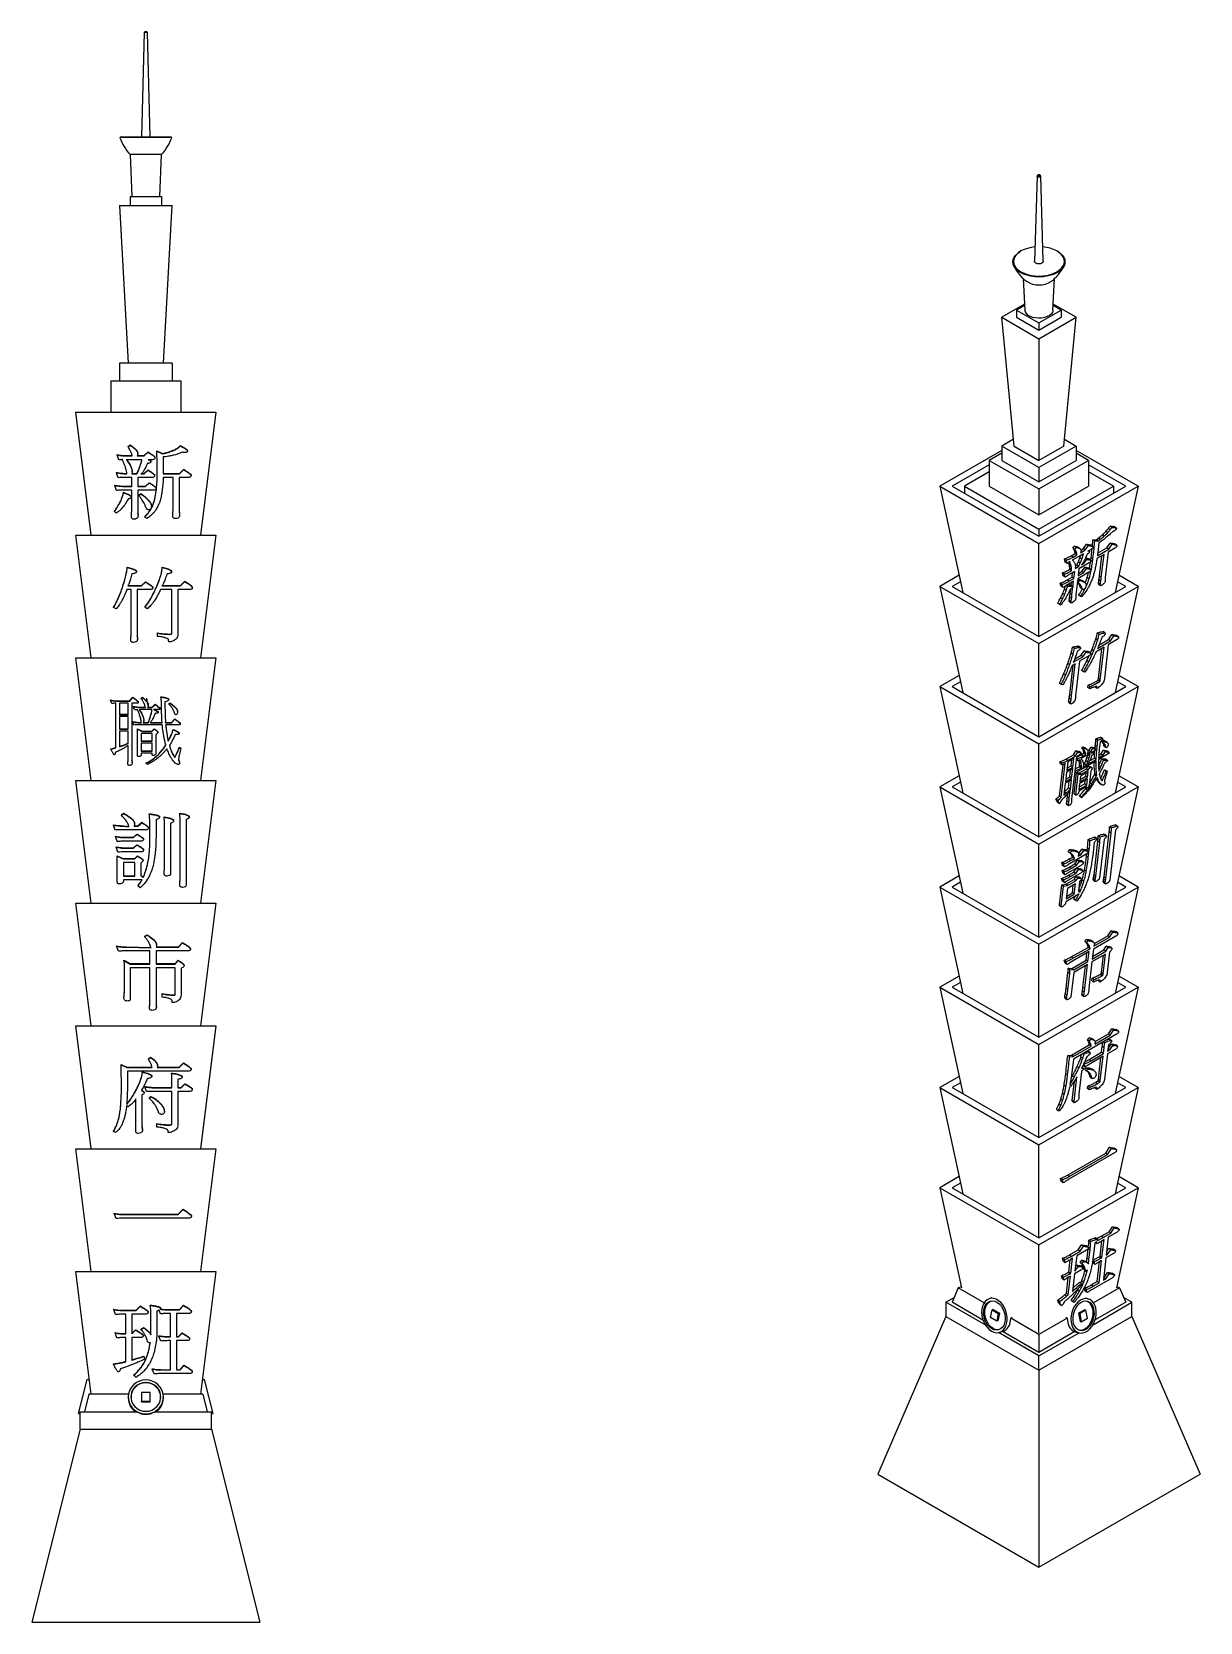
# Model space of a CAD drawing. Header units: millimetres. Extents: x 68 to 201, y 10 to 192.
import ezdxf

# ---------------------------------------------------------------- set-up
doc = ezdxf.new("R2010")
doc.units = ezdxf.units.MM

msp = doc.modelspace()

# ---------------------------------------------------------------- linework, layer by layer
at = {"color": 7, "linetype": 'Continuous', "lineweight": 25}
for p, q in [((80.97, 191.41), (80.67, 179.51)), ((81.27, 191.51), (81.07, 191.51)), ((81.67, 179.51), (81.37, 191.41)), ((78.27, 179.51), (78.2, 179.44)), ((84.14, 179.44), (78.2, 179.44)), ((78.27, 179.51), (84.07, 179.51)), ((84.14, 179.44), (84.07, 179.51)), ((79.37, 177.51), (79.57, 172.71)), ((82.97, 177.51), (79.37, 177.51)), ((82.77, 172.71), (82.97, 177.51)), ((182.8, 175.04), (182.5, 165.33)), ((183.5, 165.33), (183.2, 175.04)), ((79.37, 172.71), (79.37, 171.71)), ((79.37, 172.71), (82.97, 172.71)), ((82.97, 172.71), (82.97, 171.71)), ((78.17, 171.71), (79.17, 153.71)), ((78.17, 171.71), (84.17, 171.71)), ((83.17, 153.71), (84.17, 171.71)), ((180.95, 166.51), (180.9, 166.48)), ((185.1, 166.48), (185.05, 166.51)), ((181.22, 163.36), (181.4, 159.74)), ((184.6, 159.74), (184.78, 163.36)), ((181.37, 160.46), (178.76, 158.95)), ((181.37, 160.3), (180.46, 159.77)), ((180.46, 159.77), (180.46, 158.95)), ((180.46, 159.77), (183, 158.3)), ((183, 158.3), (185.55, 159.77)), ((185.55, 159.77), (184.63, 160.3)), ((187.24, 158.95), (184.64, 160.46)), ((185.55, 159.77), (185.55, 158.95)), ((178.76, 158.95), (183, 156.5)), ((180.17, 144.26), (178.76, 158.95)), ((180.46, 158.95), (183, 157.48)), ((183, 156.5), (187.24, 158.95)), ((183, 157.48), (185.55, 158.95)), ((183, 158.3), (183, 157.48)), ((185.83, 144.26), (187.24, 158.95)), ((183, 156.5), (183, 142.62)), ((84.17, 153.71), (78.17, 153.71)), ((78.17, 153.71), (78.17, 151.71)), ((84.17, 153.71), (84.17, 151.71)), ((77.17, 151.71), (77.17, 148.11)), ((77.17, 151.71), (85.17, 151.71)), ((85.17, 151.71), (85.17, 148.11)), ((74.92, 134.11), (73.17, 148.11)), ((73.17, 148.11), (89.17, 148.11)), ((89.17, 148.11), (87.42, 134.11)), ((79.14, 144.2), (79.38, 144.38)), ((79.14, 144.16), (79.38, 144.34)), ((79.14, 144.16), (79.14, 144.2)), ((79.38, 144.34), (79.38, 144.38)), ((79.82, 144.02), (79.82, 144.05)), ((80.04, 143.81), (80.04, 143.85)), ((80.2, 143.58), (80.2, 143.62)), ((80.25, 143.4), (80.25, 143.44)), ((80.97, 143.17), (81.42, 143.6)), ((80.97, 143.13), (81.42, 143.56)), ((81.42, 143.56), (81.42, 143.6)), ((82.42, 143.73), (83.07, 143.41)), ((82.42, 143.69), (82.42, 143.73)), ((82.42, 143.69), (83.07, 143.37)), ((83.07, 143.37), (83.07, 143.41)), ((83.37, 143.44), (83.37, 143.48)), ((83.96, 143.62), (83.96, 143.65)), ((84.5, 143.83), (84.5, 143.87)), ((84.85, 144.05), (84.85, 144.08)), ((85.12, 144.27), (85.12, 144.31)), ((85.8, 143.86), (85.8, 143.9)), ((85.91, 143.71), (85.91, 143.75)), ((178.76, 143.76), (171.69, 139.68)), ((178.76, 143.44), (177.34, 142.62)), ((180.1, 145.03), (178.76, 144.26)), ((178.76, 144.26), (178.76, 142.62)), ((183, 141.81), (178.76, 144.26)), ((180.17, 144.26), (183, 142.62)), ((185.83, 144.26), (183, 142.62)), ((187.24, 144.26), (183, 141.81)), ((185.9, 145.03), (187.24, 144.26)), ((187.24, 144.26), (187.24, 142.62)), ((194.31, 139.68), (187.24, 143.76)), ((188.66, 142.62), (187.24, 143.44)), ((77.89, 143.24), (77.89, 143.28)), ((78.09, 142.68), (77.89, 143.24)), ((78.45, 142.79), (78.48, 142.7)), ((78.48, 142.7), (78.48, 142.73)), ((80.73, 142.7), (78.91, 142.7)), ((79, 143.17), (79.61, 143.17)), ((79, 143.13), (79, 143.17)), ((79, 143.13), (79.62, 143.13)), ((79.17, 142.4), (79.17, 142.44)), ((79.42, 142), (79.42, 142.04)), ((79.56, 141.62), (79.56, 141.66)), ((79.62, 143.13), (79.61, 143.18)), ((80.2, 143.17), (80.97, 143.17)), ((80.2, 143.13), (80.97, 143.13)), ((80.36, 141.52), (80.36, 141.55)), ((80.54, 141.97), (80.54, 142.01)), ((80.67, 142.43), (80.67, 142.46)), ((80.97, 143.13), (80.97, 143.17)), ((80.98, 141.14), (81.42, 141.53)), ((80.98, 141.1), (81.42, 141.49)), ((81.33, 142.25), (81.33, 142.26)), ((81.42, 141.49), (81.42, 141.53)), ((81.94, 142.7), (81.43, 142.7)), ((81.67, 142.62), (81.67, 142.66)), ((81.75, 142.47), (81.75, 142.51)), ((82.07, 143.11), (82.07, 143.15)), ((82.22, 142.93), (82.22, 142.97)), ((83.16, 143.02), (83.16, 141.1)), ((85.01, 141.14), (85.49, 141.61)), ((85.01, 141.1), (85.49, 141.57)), ((85.49, 141.57), (85.49, 141.61)), ((177.34, 142.13), (173.11, 139.68)), ((177.34, 142.62), (177.34, 139.68)), ((177.34, 142.62), (183, 139.36)), ((178.76, 142.62), (183, 140.17)), ((183, 139.36), (188.66, 142.62)), ((183, 140.17), (187.24, 142.62)), ((183, 141.81), (183, 140.17)), ((188.66, 142.62), (188.66, 139.68)), ((192.89, 139.68), (188.66, 142.13)), ((77.64, 139.76), (77.64, 139.8)), ((77.84, 139.2), (77.64, 139.76)), ((77.81, 141.22), (77.81, 141.25)), ((78.03, 140.65), (77.81, 141.22)), ((78.76, 139.69), (79.57, 139.69)), ((78.76, 139.65), (78.76, 139.69)), ((78.93, 141.14), (79.01, 141.14)), ((78.93, 141.1), (78.93, 141.14)), ((78.93, 141.1), (79.02, 141.1)), ((79.57, 140.69), (78.93, 140.69)), ((79.57, 141.14), (80.15, 141.14)), ((79.57, 141.1), (80.15, 141.1)), ((79.57, 139.65), (79.57, 140.69)), ((79.6, 141.3), (79.6, 141.34)), ((80.15, 141.1), (80.15, 141.14)), ((81.91, 140.69), (80.25, 140.69)), ((80.25, 140.69), (80.25, 139.65)), ((80.25, 139.69), (81.12, 139.69)), ((80.6, 141.1), (80.98, 141.1)), ((80.67, 141.14), (80.98, 141.14)), ((80.98, 141.1), (80.98, 141.14)), ((81.12, 139.69), (81.56, 140.08)), ((81.12, 139.65), (81.56, 140.04)), ((81.12, 139.65), (81.12, 139.69)), ((81.56, 140.04), (81.56, 140.08)), ((82.04, 141.07), (82.04, 141.1)), ((82.18, 140.91), (82.18, 140.95)), ((84.28, 140.69), (83.15, 140.69)), ((83.16, 141.14), (85.01, 141.14)), ((83.16, 141.1), (85.01, 141.1)), ((84.28, 137.25), (84.28, 140.69)), ((86.06, 140.69), (84.97, 140.69)), ((84.97, 140.69), (84.97, 136.9)), ((85.01, 141.1), (85.01, 141.14)), ((86.18, 141.08), (86.18, 141.12)), ((86.33, 140.91), (86.33, 140.95)), ((171.69, 139.68), (183, 133.15)), ((171.69, 139.68), (174.31, 127.56)), ((173.11, 139.68), (183, 133.97)), ((177.34, 141.32), (174.52, 139.68)), ((174.52, 139.68), (183, 134.78)), ((174.52, 139.68), (174.52, 138.87)), ((177.34, 139.68), (183, 136.42)), ((183, 133.15), (194.31, 139.68)), ((183, 133.97), (192.89, 139.68)), ((183, 134.78), (191.49, 139.68)), ((183, 136.42), (188.66, 139.68)), ((191.49, 139.68), (188.66, 141.32)), ((191.49, 139.68), (191.49, 138.87)), ((194.31, 139.68), (191.69, 127.56)), ((78.27, 137.91), (78.27, 137.95)), ((78.49, 138.43), (78.49, 138.47)), ((78.61, 138.94), (78.61, 138.98)), ((78.76, 139.65), (79.57, 139.65)), ((79.57, 139.23), (78.76, 139.23)), ((79.4, 138.59), (79.4, 138.63)), ((79.53, 138.43), (79.53, 138.47)), ((79.57, 137.18), (79.57, 139.23)), ((80.25, 139.65), (81.12, 139.65)), ((82.04, 139.23), (80.25, 139.23)), ((80.25, 139.23), (80.25, 136.83)), ((80.38, 138.65), (80.59, 138.83)), ((80.38, 138.62), (80.59, 138.79)), ((80.38, 138.62), (80.38, 138.65)), ((80.59, 138.79), (80.59, 138.83)), ((81.18, 138.34), (81.18, 138.38)), ((81.52, 137.99), (81.52, 138.03)), ((82.19, 138.19), (82.19, 138.23)), ((82.21, 139.59), (82.21, 139.63)), ((82.33, 139.45), (82.33, 139.49)), ((82.37, 139.3), (82.37, 139.34)), ((183, 139.36), (183, 136.42)), ((77.6, 136.78), (77.6, 136.82)), ((77.8, 136.61), (77.6, 136.78)), ((77.99, 137.39), (77.99, 137.43)), ((79.53, 136.16), (79.53, 136.2)), ((79.55, 136.64), (79.55, 136.68)), ((80.26, 136.56), (80.26, 136.59)), ((80.28, 136.3), (80.28, 136.34)), ((81.07, 136.16), (81.07, 136.19)), ((81.28, 135.99), (81.07, 136.16)), ((81.58, 136.78), (81.58, 136.82)), ((81.72, 137.74), (81.72, 137.78)), ((81.79, 137.54), (81.79, 137.58)), ((81.82, 137.37), (81.82, 137.4)), ((81.92, 137.38), (81.92, 137.42)), ((84.25, 136.23), (84.25, 136.27)), ((84.26, 136.71), (84.26, 136.75)), ((85, 136.63), (85, 136.67)), ((85.02, 136.36), (85.02, 136.4)), ((183, 134.78), (183, 133.97)), ((190.85, 134.38), (190.64, 134.53)), ((191.12, 134.69), (190.9, 134.84)), ((191.32, 134.97), (191.11, 135.12)), ((191.56, 135.08), (191.6, 135.06)), ((191.77, 134.93), (191.56, 135.08)), ((191.81, 134.91), (191.6, 135.06)), ((74.92, 120.11), (73.17, 134.11)), ((73.17, 134.11), (89.17, 134.11)), ((89.17, 134.11), (87.42, 120.11)), ((183, 122.54), (183, 133.15)), ((186.88, 132.6), (187.06, 132.83)), ((187.09, 132.45), (186.88, 132.6)), ((187.27, 132.68), (187.06, 132.83)), ((187.09, 132.45), (187.27, 132.68)), ((187.55, 132.61), (187.34, 132.76)), ((187.69, 132.55), (187.48, 132.7)), ((187.8, 132.39), (188.08, 132.56)), ((188.08, 132.56), (188.43, 133.07)), ((188.29, 132.41), (188.08, 132.56)), ((188.29, 132.41), (188.65, 132.91)), ((188.65, 132.91), (188.43, 133.07)), ((188.94, 132.47), (188.58, 132.26)), ((188.85, 132.99), (188.92, 132.96)), ((189.06, 132.83), (188.85, 132.99)), ((189.13, 132.81), (188.92, 132.96)), ((188.95, 131.52), (189.06, 132.57)), ((189.09, 132.84), (189.16, 133.58)), ((189.16, 133.58), (189.59, 133.6)), ((189.37, 133.43), (189.16, 133.58)), ((189.37, 133.43), (189.8, 133.45)), ((189.8, 133.45), (189.59, 133.6)), ((189.83, 133.21), (189.66, 131.74)), ((189.66, 131.74), (190.97, 132.5)), ((189.69, 132.03), (190.76, 132.65)), ((190.02, 133.62), (189.81, 133.77)), ((190.45, 134), (190.24, 134.15)), ((190.76, 132.65), (191.14, 133.2)), ((190.97, 132.5), (190.76, 132.65)), ((191.67, 132.61), (190.9, 132.17)), ((190.97, 132.5), (191.35, 133.05)), ((191.35, 133.05), (191.14, 133.2)), ((191.8, 132.96), (191.59, 133.12)), ((191.86, 132.94), (191.65, 133.09)), ((186, 131.03), (185.91, 131.38)), ((186.12, 131.23), (185.91, 131.38)), ((186.21, 130.88), (186, 131.03)), ((186.21, 130.88), (186.12, 131.23)), ((186.4, 130.94), (186.38, 130.99)), ((186.61, 130.79), (186.4, 130.94)), ((186.48, 131.11), (186.49, 131.05)), ((186.69, 130.5), (186.48, 130.65)), ((186.69, 131.75), (187.13, 132.01)), ((186.9, 131.6), (186.69, 131.75)), ((188.08, 131.98), (186.8, 131.24)), ((186.87, 131.21), (186.82, 131.25)), ((186.9, 131.6), (187.34, 131.85)), ((187.21, 132.25), (187, 132.41)), ((187.29, 132.09), (187.08, 132.24)), ((187.13, 132.01), (187.12, 132.04)), ((187.33, 131.89), (187.12, 132.04)), ((187.34, 131.85), (187.13, 132.01)), ((187.17, 130.58), (187.32, 130.67)), ((187.53, 130.51), (187.32, 130.67)), ((187.34, 131.85), (187.33, 131.89)), ((187.72, 130.92), (187.51, 131.07)), ((188.74, 130.92), (187.56, 130.24)), ((187.88, 131.34), (187.67, 131.49)), ((187.75, 132.09), (188.29, 132.41)), ((187.85, 130.7), (188.12, 130.85)), ((188.02, 131.74), (187.86, 131.85)), ((188.12, 130.85), (188.02, 130.92)), ((188.12, 130.85), (188.46, 131.33)), ((188.46, 131.33), (188.29, 131.46)), ((188.46, 131.88), (188.46, 131.88)), ((188.86, 131.26), (188.65, 131.41)), ((188.74, 132.3), (188.7, 132.33)), ((188.93, 131.24), (188.72, 131.39)), ((188.91, 131.25), (188.95, 131.52)), ((189.16, 131.37), (188.95, 131.52)), ((190.42, 131.89), (189.62, 131.42)), ((189.9, 129.41), (190.17, 131.74)), ((190.11, 129.25), (190.42, 131.89)), ((190.9, 132.17), (190.57, 129.26)), ((78.92, 129.61), (78.92, 129.64)), ((79.04, 130.4), (79.04, 130.44)), ((79.97, 130.09), (79.97, 130.13)), ((80.11, 129.93), (80.11, 129.96)), ((82.91, 129.61), (82.91, 129.65)), ((83.04, 130.4), (83.04, 130.44)), ((84.02, 130.08), (84.02, 130.11)), ((84.11, 129.93), (84.11, 129.96)), ((85.11, 128.35), (85.6, 128.85)), ((85.11, 128.32), (85.6, 128.81)), ((85.6, 128.81), (85.6, 128.85)), ((173.89, 129.52), (171.69, 128.25)), ((185.78, 129.46), (185.67, 129.8)), ((185.88, 129.64), (185.67, 129.8)), ((185.99, 129.31), (185.78, 129.46)), ((185.99, 129.31), (185.88, 129.64)), ((186.21, 128.99), (186.78, 129.32)), ((186.42, 128.84), (186.21, 128.99)), ((186.95, 128.85), (186.38, 128.52)), ((186.42, 128.84), (186.99, 129.17)), ((186.46, 130.17), (186.52, 130.21)), ((186.67, 130.02), (186.46, 130.17)), ((186.72, 130.15), (186.51, 130.31)), ((186.73, 130.05), (186.52, 130.21)), ((187.08, 129.96), (186.63, 129.7)), ((186.67, 130.02), (186.73, 130.05)), ((186.77, 127.27), (186.95, 128.85)), ((186.78, 129.32), (186.84, 129.82)), ((186.99, 129.17), (186.78, 129.32)), ((186.99, 129.17), (187.08, 129.96)), ((187.12, 130.28), (187.53, 130.51)), ((187.43, 129.12), (187.22, 127.28)), ((188.7, 129.86), (187.43, 129.12)), ((187.43, 129.08), (187.43, 129.08)), ((187.64, 128.93), (187.43, 129.08)), ((187.56, 130.24), (187.47, 129.45)), ((187.47, 129.45), (188.09, 129.8)), ((187.48, 128.71), (187.64, 128.93)), ((187.51, 129.74), (187.88, 129.95)), ((188.02, 128.82), (187.8, 128.97)), ((187.88, 129.95), (188.23, 130.43)), ((188.09, 129.8), (187.88, 129.95)), ((188.18, 128.73), (187.97, 128.88)), ((188.09, 129.8), (188.44, 130.28)), ((188.44, 130.28), (188.23, 130.43)), ((188.72, 129.12), (188.51, 129.27)), ((188.64, 130.35), (188.7, 130.34)), ((188.85, 130.2), (188.64, 130.35)), ((188.91, 130.19), (188.7, 130.34)), ((190.05, 128.83), (189.84, 128.99)), ((190.11, 129.25), (189.9, 129.41)), ((194.31, 128.25), (192.11, 129.52)), ((78.05, 126.96), (78.05, 127)), ((78.54, 128.23), (78.54, 128.27)), ((79.5, 127.9), (79.01, 127.9)), ((79.13, 128.32), (80.69, 128.32)), ((79.15, 128.35), (80.69, 128.35)), ((79.5, 123.11), (79.5, 127.9)), ((81.68, 127.9), (80.18, 127.9)), ((80.18, 127.9), (80.18, 122.75)), ((80.69, 128.35), (81.13, 128.78)), ((80.69, 128.32), (81.13, 128.74)), ((80.69, 128.32), (80.69, 128.35)), ((81.13, 128.74), (81.13, 128.78)), ((81.8, 126.97), (81.8, 127)), ((81.82, 128.29), (81.82, 128.33)), ((81.97, 128.12), (81.97, 128.15)), ((82.42, 128.24), (82.42, 128.27)), ((84.15, 127.9), (82.86, 127.9)), ((83.01, 128.32), (85.11, 128.32)), ((83.04, 128.35), (85.11, 128.35)), ((84.15, 123.01), (84.15, 127.9)), ((86.16, 127.9), (84.83, 127.9)), ((84.83, 127.9), (84.83, 122.79)), ((85.11, 128.32), (85.11, 128.35)), ((86.33, 128.3), (86.33, 128.34)), ((86.47, 128.12), (86.47, 128.15)), ((171.69, 128.25), (183, 121.72)), ((171.69, 128.25), (174.31, 116.13)), ((174.05, 128.79), (173.11, 128.25)), ((173.11, 128.25), (183, 122.54)), ((183, 121.72), (194.31, 128.25)), ((183, 122.54), (192.89, 128.25)), ((185.52, 128.27), (185.42, 128.61)), ((185.63, 128.46), (185.42, 128.61)), ((185.73, 128.11), (185.52, 128.27)), ((185.73, 128.11), (185.63, 128.46)), ((185.92, 127.3), (185.71, 127.45)), ((186.12, 127.79), (185.91, 127.94)), ((186.25, 128.23), (186.1, 128.34)), ((186.71, 126.86), (186.5, 127.01)), ((186.56, 127.43), (186.62, 127.94)), ((186.77, 127.27), (186.56, 127.43)), ((186.78, 128.29), (186.57, 128.44)), ((186.84, 128.27), (186.63, 128.42)), ((186.67, 128.38), (186.71, 128.71)), ((187.48, 128.71), (187.39, 128.77)), ((187.53, 128.55), (187.39, 128.73)), ((187.74, 128.4), (187.53, 128.55)), ((187.74, 127.1), (187.53, 127.26)), ((187.89, 128.11), (187.68, 128.26)), ((187.88, 127.06), (187.74, 127.1)), ((187.99, 127.89), (187.78, 128.04)), ((190, 128.46), (189.79, 128.61)), ((189.81, 128.51), (190.02, 128.36)), ((194.31, 128.25), (191.69, 116.13)), ((192.89, 128.25), (191.96, 128.79)), ((77.49, 125.86), (77.49, 125.89)), ((77.78, 125.69), (77.49, 125.86)), ((81.07, 125.87), (81.07, 125.9)), ((81.33, 125.69), (81.07, 125.87)), ((185.35, 126.17), (185.14, 126.32)), ((185.47, 126.11), (185.35, 126.17)), ((185.67, 126.79), (185.46, 126.94)), ((186.66, 126.48), (186.45, 126.63)), ((186.47, 126.53), (186.68, 126.38)), ((79.46, 122.08), (79.46, 122.12)), ((79.48, 122.57), (79.48, 122.61)), ((80.2, 122.5), (80.2, 122.54)), ((80.21, 122.23), (80.21, 122.27)), ((82.5, 122.91), (82.5, 122.95)), ((82.5, 122.54), (82.5, 122.91)), ((83.79, 121.92), (83.77, 122.1)), ((83.8, 122.78), (83.8, 122.82)), ((84.09, 122.82), (84.09, 122.85)), ((183, 111.11), (183, 121.72)), ((189.71, 122.13), (189.5, 122.28)), ((189.86, 122.79), (189.65, 122.94)), ((189.66, 121.18), (191.15, 122.04)), ((189.84, 121.56), (190.94, 122.19)), ((190.32, 123.09), (190.33, 123.08)), ((190.53, 122.94), (190.32, 123.09)), ((190.54, 122.93), (190.33, 123.08)), ((190.91, 121.6), (190.46, 117.69)), ((190.53, 122.94), (190.54, 122.92)), ((191.85, 122.14), (190.91, 121.6)), ((190.94, 122.19), (191.33, 122.77)), ((191.15, 122.04), (190.94, 122.19)), ((191.15, 122.04), (191.54, 122.62)), ((191.54, 122.62), (191.33, 122.77)), ((191.8, 122.67), (191.85, 122.65)), ((192.01, 122.52), (191.8, 122.67)), ((192.06, 122.5), (191.85, 122.65)), ((74.92, 106.11), (73.17, 120.11)), ((73.17, 120.11), (89.17, 120.11)), ((89.17, 120.11), (87.42, 106.11)), ((186.89, 120.5), (186.68, 120.65)), ((187.04, 121.16), (186.83, 121.31)), ((186.92, 119.6), (188.02, 120.23)), ((187.07, 119.96), (187.81, 120.39)), ((187.67, 121.3), (187.46, 121.45)), ((187.73, 121.27), (187.52, 121.43)), ((188.69, 120.32), (187.63, 119.71)), ((187.81, 120.39), (188.16, 120.89)), ((188.02, 120.23), (187.81, 120.39)), ((188.02, 120.23), (188.37, 120.74)), ((188.37, 120.74), (188.16, 120.89)), ((188.47, 119.8), (188.73, 120.35)), ((188.68, 119.65), (188.47, 119.8)), ((188.82, 120.68), (188.61, 120.83)), ((188.89, 120.65), (188.68, 120.8)), ((188.87, 120.66), (189.03, 121.03)), ((189.24, 120.88), (189.03, 121.03)), ((190.43, 121.32), (189.51, 120.8)), ((189.79, 117.74), (190.18, 121.18)), ((190, 117.58), (190.43, 121.32)), ((173.89, 118.09), (171.69, 116.82)), ((186.04, 118.12), (185.82, 118.27)), ((186.49, 119.29), (186.28, 119.44)), ((186.51, 115.91), (186.89, 119.28)), ((186.72, 115.76), (187.14, 119.42)), ((187.14, 119.42), (186.8, 119.23)), ((187.63, 119.71), (187.17, 115.77)), ((188.07, 118.51), (187.86, 118.67)), ((188.24, 118.48), (188.07, 118.51)), ((194.31, 116.82), (192.11, 118.09)), ((171.69, 116.82), (183, 110.29)), ((171.69, 116.82), (174.31, 104.7)), ((174.05, 117.36), (173.11, 116.82)), ((173.11, 116.82), (183, 111.11)), ((183, 110.29), (194.31, 116.82)), ((183, 111.11), (192.89, 116.82)), ((185.54, 117.05), (185.33, 117.2)), ((185.73, 117.03), (185.54, 117.05)), ((188.58, 116.7), (188.61, 116.99)), ((188.79, 116.55), (188.58, 116.7)), ((188.82, 116.83), (188.61, 116.99)), ((188.79, 116.55), (188.82, 116.83)), ((189.43, 116.75), (189.44, 116.81)), ((189.64, 116.6), (189.43, 116.75)), ((189.73, 117.27), (189.52, 117.42)), ((189.65, 116.73), (189.54, 116.82)), ((189.64, 116.6), (189.65, 116.73)), ((189.94, 117.41), (189.73, 117.56)), ((190, 117.58), (189.79, 117.74)), ((194.31, 116.82), (191.69, 104.7)), ((192.89, 116.82), (191.96, 117.36)), ((77.16, 115.26), (77.16, 115.3)), ((77.31, 114.9), (77.16, 115.26)), ((77.76, 109.83), (77.76, 114.92)), ((78.13, 115.2), (79.34, 115.2)), ((78.13, 115.16), (78.13, 115.2)), ((78.13, 115.16), (79.34, 115.16)), ((79.16, 114.92), (78.16, 114.92)), ((78.16, 114.92), (78.16, 113.62)), ((79.16, 113.62), (79.16, 114.92)), ((79.34, 115.2), (79.7, 115.6)), ((79.34, 115.16), (79.7, 115.56)), ((79.34, 115.16), (79.34, 115.2)), ((80.2, 114.92), (79.57, 114.92)), ((79.57, 114.92), (79.57, 108.6)), ((79.7, 115.56), (79.7, 115.6)), ((79.73, 114.53), (79.73, 114.57)), ((79.91, 114.16), (79.73, 114.53)), ((80.23, 115.15), (80.23, 115.19)), ((80.31, 115.05), (80.31, 115.09)), ((80.64, 115.5), (80.78, 115.6)), ((80.64, 115.46), (80.78, 115.56)), ((80.64, 115.46), (80.64, 115.5)), ((80.71, 114.47), (81.11, 114.47)), ((80.71, 114.43), (80.71, 114.47)), ((80.71, 114.43), (81.12, 114.43)), ((80.78, 115.56), (80.78, 115.6)), ((81.06, 115.3), (81.06, 115.34)), ((81.28, 115.08), (81.28, 115.12)), ((81.36, 114.43), (81.91, 114.43)), ((81.39, 114.47), (81.91, 114.47)), ((81.41, 114.89), (81.41, 114.92)), ((81.45, 114.72), (81.45, 114.76)), ((81.91, 114.47), (82.24, 114.8)), ((81.91, 114.43), (82.24, 114.76)), ((81.91, 114.43), (81.91, 114.47)), ((82.24, 114.76), (82.24, 114.8)), ((82.72, 114.41), (82.72, 114.44)), ((82.79, 114.32), (82.79, 114.36)), ((82.89, 115.63), (82.89, 115.67)), ((83.79, 115.35), (83.79, 115.39)), ((83.79, 114.87), (83.93, 114.96)), ((83.79, 114.83), (83.93, 114.92)), ((83.79, 114.83), (83.79, 114.87)), ((83.93, 114.92), (83.93, 114.96)), ((84.3, 114.63), (84.3, 114.67)), ((84.59, 114.36), (84.59, 114.4)), ((186.6, 114.96), (186.39, 115.11)), ((186.41, 115.02), (186.62, 114.87)), ((186.66, 115.34), (186.45, 115.49)), ((186.72, 115.76), (186.51, 115.91)), ((78.16, 113.66), (79.16, 113.66)), ((78.16, 113.62), (79.16, 113.62)), ((79.16, 113.4), (78.16, 113.4)), ((78.16, 113.4), (78.16, 111.97)), ((79.16, 111.97), (79.16, 113.4)), ((79.64, 112.79), (79.64, 112.83)), ((79.8, 112.43), (79.64, 112.79)), ((80.59, 113.89), (80.59, 113.93)), ((80.6, 112.74), (80.67, 112.74)), ((80.6, 112.7), (80.6, 112.74)), ((80.6, 112.7), (80.67, 112.7)), ((81.87, 114.2), (80.71, 114.2)), ((80.79, 113.52), (80.79, 113.56)), ((80.87, 112.7), (81.45, 112.7)), ((80.9, 112.74), (81.45, 112.74)), ((80.91, 113.21), (80.91, 113.25)), ((80.94, 112.96), (80.94, 112.99)), ((81.45, 112.7), (81.45, 112.74)), ((81.6, 113.07), (81.6, 113.1)), ((81.66, 112.7), (83.03, 112.7)), ((81.69, 112.74), (83.03, 112.74)), ((81.72, 113.47), (81.72, 113.5)), ((81.83, 113.86), (81.83, 113.9)), ((82.68, 114.2), (82.05, 114.2)), ((82.54, 113.99), (82.54, 114.03)), ((82.58, 113.89), (82.58, 113.93)), ((83.42, 112.74), (84.09, 112.74)), ((83.42, 112.7), (83.42, 112.74)), ((83.42, 112.7), (84.09, 112.7)), ((84.09, 112.74), (84.46, 113.14)), ((84.09, 112.7), (84.46, 113.1)), ((84.09, 112.7), (84.09, 112.74)), ((84.46, 113.1), (84.46, 113.14)), ((84.75, 114.15), (84.75, 114.18)), ((84.79, 113.96), (84.79, 113.99)), ((85.03, 112.69), (85.03, 112.73)), ((85.09, 112.59), (85.09, 112.63)), ((78.16, 112.01), (79.16, 112.01)), ((78.16, 111.97), (79.16, 111.97)), ((79.16, 111.73), (78.16, 111.73)), ((78.16, 111.73), (78.16, 109.95)), ((79.16, 110.35), (79.16, 111.73)), ((80.23, 112.01), (80.74, 111.74)), ((80.23, 111.97), (80.23, 112.01)), ((80.23, 111.97), (80.74, 111.7)), ((80.23, 108.93), (80.23, 111.97)), ((83.05, 112.46), (80.6, 112.46)), ((81.91, 111.46), (80.64, 111.46)), ((80.64, 111.46), (80.64, 110.6)), ((80.74, 111.74), (81.87, 111.74)), ((80.74, 111.7), (80.74, 111.74)), ((80.74, 111.7), (81.87, 111.7)), ((81.87, 111.74), (82.12, 112.01)), ((81.87, 111.7), (82.12, 111.97)), ((81.87, 111.7), (81.87, 111.74)), ((81.91, 110.6), (81.91, 111.46)), ((82.12, 111.97), (82.12, 112.01)), ((82.31, 111.37), (82.31, 109.17)), ((82.55, 111.6), (82.55, 111.64)), ((85, 112.46), (83.43, 112.46)), ((83.48, 112.13), (83.48, 112.16)), ((83.93, 111), (83.93, 111.04)), ((84.3, 111.89), (84.3, 111.93)), ((84.91, 111.58), (84.91, 111.61)), ((85, 111.46), (85, 111.5)), ((189.69, 110.7), (189.48, 110.86)), ((190.29, 110.88), (190.08, 111.03)), ((190.36, 110.59), (190.2, 110.7)), ((190.6, 110.51), (190.39, 110.67)), ((77.19, 109.7), (77.19, 109.73)), ((78.54, 110.08), (78.54, 110.12)), ((79.16, 108.93), (79.16, 110.12)), ((80.64, 110.64), (81.91, 110.64)), ((80.64, 110.6), (81.91, 110.6)), ((81.91, 110.36), (80.64, 110.36)), ((80.64, 110.36), (80.64, 109.47)), ((80.64, 109.51), (81.91, 109.51)), ((80.64, 109.47), (81.91, 109.47)), ((81.91, 109.24), (80.64, 109.24)), ((80.64, 109.24), (80.64, 109)), ((81.91, 109.47), (81.91, 110.36)), ((81.91, 109.03), (81.91, 109.24)), ((82.72, 109.18), (82.72, 109.22)), ((83.38, 110.01), (83.38, 110.05)), ((83.72, 110.59), (83.72, 110.62)), ((84.32, 108.96), (84.32, 109)), ((84.52, 108.82), (84.52, 108.86)), ((85, 109.91), (85.16, 109.8)), ((85, 109.87), (85, 109.91)), ((85, 109.87), (85.16, 109.76)), ((85.16, 109.76), (85.16, 109.8)), ((183, 99.68), (183, 110.29)), ((186.07, 108.56), (186.93, 109.05)), ((186.28, 108.4), (187.14, 108.9)), ((186.93, 109.05), (187.22, 109.5)), ((187.14, 108.9), (186.93, 109.05)), ((187.14, 108.9), (187.43, 109.35)), ((187.43, 109.35), (187.22, 109.5)), ((187.73, 109.06), (187.28, 108.81)), ((187.56, 109.41), (187.59, 109.4)), ((187.77, 109.26), (187.56, 109.41)), ((187.8, 109.25), (187.59, 109.4)), ((187.83, 109.05), (188.12, 109.22)), ((188.04, 108.9), (187.83, 109.05)), ((187.88, 109.81), (187.98, 109.94)), ((188.09, 109.66), (187.88, 109.81)), ((188.19, 109.79), (187.98, 109.94)), ((188.2, 109.51), (187.99, 109.66)), ((188.84, 109.19), (188.02, 108.72)), ((188.04, 108.9), (188.34, 109.06)), ((188.28, 109.35), (188.07, 109.5)), ((188.09, 109.66), (188.19, 109.79)), ((188.32, 109.15), (188.11, 109.3)), ((188.34, 109.06), (188.12, 109.22)), ((188.37, 109.71), (188.16, 109.86)), ((188.46, 109.66), (188.25, 109.82)), ((188.51, 109.16), (188.89, 109.39)), ((188.59, 109.49), (188.68, 109.54)), ((188.78, 108.92), (188.6, 109.05)), ((188.68, 109.54), (188.95, 109.93)), ((188.89, 109.39), (188.68, 109.54)), ((188.89, 109.39), (189.16, 109.78)), ((189.16, 109.78), (188.95, 109.93)), ((189.42, 109.52), (188.97, 109.27)), ((189.3, 109.31), (189.18, 109.39)), ((189.46, 109.7), (189.25, 109.85)), ((189.49, 109.69), (189.28, 109.85)), ((189.4, 109.76), (189.43, 110.11)), ((189.64, 109.96), (189.43, 110.11)), ((190.91, 109.14), (189.8, 108.5)), ((189.81, 108.68), (190.28, 108.95)), ((189.83, 108.96), (190.07, 109.1)), ((190.07, 109.1), (190.37, 109.56)), ((190.28, 108.95), (190.07, 109.1)), ((190.26, 110.46), (190.08, 110.58)), ((190.26, 110.46), (190.36, 110.59)), ((190.43, 110.33), (190.27, 110.45)), ((190.28, 108.95), (190.58, 109.41)), ((190.55, 110.17), (190.34, 110.32)), ((190.58, 109.41), (190.37, 109.56)), ((190.62, 109.96), (190.41, 110.11)), ((190.44, 110.01), (190.65, 109.86)), ((190.77, 110.44), (190.56, 110.59)), ((190.82, 110.41), (190.61, 110.56)), ((190.73, 109.48), (190.76, 109.47)), ((190.94, 109.33), (190.73, 109.48)), ((190.97, 109.32), (190.76, 109.47)), ((79.13, 107.97), (79.13, 108)), ((79.14, 108.42), (79.14, 108.46)), ((79.59, 108.35), (79.59, 108.39)), ((79.6, 108.11), (79.6, 108.15)), ((81.2, 108.07), (81.2, 108.11)), ((81.27, 107.93), (81.2, 108.07)), ((82.11, 108.61), (82.11, 108.64)), ((84.46, 108.77), (84.46, 108.81)), ((84.93, 108.4), (84.93, 108.44)), ((85, 108.11), (85, 108.15)), ((185.34, 104.32), (185.76, 107.91)), ((185.47, 108.02), (185.39, 108.23)), ((185.6, 108.08), (185.39, 108.23)), ((185.68, 107.87), (185.47, 108.02)), ((185.55, 104.17), (186, 108.07)), ((185.68, 107.87), (185.6, 108.08)), ((186.15, 107.07), (186.02, 105.97)), ((186.28, 108.4), (186.07, 108.56)), ((186.86, 107.47), (186.15, 107.07)), ((186.29, 108.23), (186.17, 107.24)), ((186.17, 107.24), (186.88, 107.65)), ((186.2, 107.53), (186.67, 107.8)), ((186.99, 108.64), (186.29, 108.23)), ((186.52, 106.53), (186.61, 107.33)), ((186.67, 107.8), (186.75, 108.5)), ((186.88, 107.65), (186.67, 107.8)), ((187.28, 108.81), (186.72, 103.97)), ((186.73, 106.38), (186.86, 107.47)), ((186.88, 107.65), (186.99, 108.64)), ((187.22, 107), (187.08, 107.09)), ((187.14, 107.2), (187.1, 107.23)), ((187.22, 107), (187.14, 107.2)), ((187.45, 108.36), (187.25, 108.51)), ((187.36, 108.57), (187.26, 108.64)), ((187.45, 108.36), (187.36, 108.57)), ((187.77, 108.27), (187.56, 108.42)), ((187.6, 107.68), (187.65, 107.71)), ((187.81, 107.53), (187.6, 107.68)), ((187.82, 108), (187.61, 108.16)), ((187.62, 106.97), (188.42, 107.44)), ((187.85, 107.69), (187.64, 107.84)), ((187.86, 107.56), (187.65, 107.71)), ((188.63, 107.11), (187.73, 106.6)), ((189.52, 108.34), (187.79, 107.34)), ((187.81, 107.53), (187.86, 107.56)), ((187.83, 106.82), (188.63, 107.28)), ((188, 107.64), (188.41, 107.87)), ((188.08, 107.95), (188.2, 108.03)), ((188.41, 107.87), (188.2, 108.03)), ((188.55, 108.22), (188.34, 108.37)), ((188.42, 107.44), (188.61, 107.74)), ((188.63, 107.28), (188.42, 107.44)), ((188.68, 108.57), (188.47, 108.72)), ((188.55, 106.46), (188.63, 107.11)), ((188.56, 107.96), (189.53, 108.52)), ((188.82, 107.59), (188.61, 107.74)), ((188.63, 107.28), (188.82, 107.59)), ((188.91, 107.21), (188.71, 105.53)), ((188.78, 108.36), (189.32, 108.67)), ((189.07, 107.53), (188.86, 107.68)), ((189.53, 108.52), (189.32, 108.67)), ((190.02, 107.59), (189.81, 107.74)), ((190.36, 108.42), (190.15, 108.57)), ((190.47, 107.31), (190.57, 107.29)), ((190.68, 107.16), (190.47, 107.31)), ((190.76, 108.43), (190.55, 108.58)), ((190.78, 107.14), (190.57, 107.29)), ((190.8, 108.41), (190.59, 108.56)), ((190.68, 107.16), (190.78, 107.14)), ((74.92, 92.11), (73.17, 106.11)), ((73.17, 106.11), (89.17, 106.11)), ((89.17, 106.11), (87.42, 92.11)), ((173.89, 106.66), (171.69, 105.39)), ((171.69, 105.39), (183, 98.86)), ((171.69, 105.39), (174.31, 93.26)), ((174.05, 105.93), (173.11, 105.39)), ((173.11, 105.39), (183, 99.68)), ((183, 98.86), (194.31, 105.39)), ((183, 99.68), (192.89, 105.39)), ((186, 105.79), (185.85, 104.42)), ((186.71, 106.19), (186, 105.79)), ((186.02, 105.97), (186.73, 106.38)), ((186.06, 106.26), (186.52, 106.53)), ((186.38, 105.29), (186.46, 106.05)), ((186.59, 105.14), (186.38, 105.29)), ((186.73, 106.38), (186.52, 106.53)), ((186.59, 105.14), (186.71, 106.19)), ((187.01, 104.64), (187.28, 106.97)), ((187.22, 104.49), (187.49, 106.82)), ((187.28, 106.97), (187.62, 106.97)), ((187.49, 106.82), (187.28, 106.97)), ((187.49, 106.82), (187.83, 106.82)), ((188.43, 105.41), (187.54, 104.9)), ((187.64, 105.76), (187.56, 105.07)), ((187.56, 105.07), (188.45, 105.59)), ((187.59, 105.37), (188.24, 105.74)), ((187.83, 106.82), (187.62, 106.97)), ((188.53, 106.27), (187.64, 105.76)), ((187.73, 106.6), (187.66, 105.94)), ((187.66, 105.94), (188.55, 106.46)), ((187.69, 106.23), (188.34, 106.61)), ((188.24, 105.74), (188.29, 106.13)), ((188.45, 105.59), (188.24, 105.74)), ((188.29, 105.33), (188.42, 105.23)), ((188.41, 105.25), (188.3, 105.34)), ((188.31, 105.16), (188.38, 105.26)), ((188.34, 106.61), (188.39, 106.97)), ((188.55, 106.46), (188.34, 106.61)), ((188.41, 105.25), (188.43, 105.41)), ((188.45, 105.59), (188.53, 106.27)), ((188.74, 105.77), (188.79, 105.85)), ((189, 105.7), (188.79, 105.85)), ((189.54, 106.6), (189.33, 106.76)), ((189.6, 106.73), (189.39, 106.88)), ((189.66, 106.06), (189.55, 106.3)), ((189.87, 105.91), (189.66, 106.06)), ((189.9, 105.81), (190.11, 105.66)), ((190.25, 106.16), (190.04, 106.31)), ((190.19, 106.1), (190.14, 106.14)), ((194.31, 105.39), (191.69, 93.26)), ((192.89, 105.39), (191.96, 105.93)), ((194.31, 105.39), (192.11, 106.66)), ((185.14, 103.84), (184.93, 103.99)), ((185.13, 103.64), (185.34, 103.49)), ((185.55, 104.17), (185.34, 104.32)), ((185.89, 104.81), (185.91, 104.83)), ((186.12, 104.68), (185.91, 104.83)), ((186.35, 103.3), (186.14, 103.45)), ((186.16, 103.4), (186.37, 103.25)), ((186.41, 103.66), (186.19, 103.81)), ((186.25, 104.21), (186.3, 104.65)), ((186.46, 104.05), (186.25, 104.21)), ((186.46, 104.05), (186.57, 104.96)), ((187.22, 104.49), (187.01, 104.64)), ((187.02, 104.61), (187.23, 104.45)), ((187.54, 104.9), (187.52, 104.71)), ((187.66, 104.3), (187.62, 104.39)), ((187.83, 104.23), (187.62, 104.39)), ((187.87, 104.15), (187.66, 104.3)), ((187.87, 104.15), (187.83, 104.23)), ((188.52, 105.01), (188.31, 105.16)), ((78.39, 102.19), (78.62, 102.38)), ((78.39, 102.15), (78.62, 102.34)), ((78.39, 102.15), (78.39, 102.19)), ((78.62, 102.34), (78.62, 102.38)), ((79.23, 101.97), (79.23, 102.01)), ((79.6, 101.67), (79.6, 101.71)), ((81.56, 102.27), (81.56, 102.31)), ((82.33, 101.62), (82.33, 99.69)), ((82.5, 102.11), (82.5, 102.14)), ((82.73, 101.93), (82.73, 101.96)), ((83.25, 101.91), (83.25, 101.95)), ((84.13, 101.71), (84.13, 101.75)), ((85.03, 102.34), (85.03, 102.38)), ((85.77, 101.65), (85.77, 94.2)), ((85.92, 102.13), (85.92, 102.17)), ((86.12, 101.93), (86.12, 101.96)), ((77.49, 101.02), (77.49, 101.06)), ((77.69, 100.46), (77.49, 101.02)), ((78.61, 100.95), (79.22, 100.88)), ((78.61, 100.91), (78.61, 100.95)), ((78.61, 100.91), (79.23, 100.84)), ((81.18, 100.49), (78.61, 100.49)), ((79.75, 99.64), (80.16, 100)), ((79.75, 99.61), (80.16, 99.96)), ((79.82, 101.42), (79.82, 101.46)), ((79.83, 100.95), (80.26, 100.95)), ((79.83, 100.91), (80.26, 100.91)), ((79.89, 101.18), (79.89, 101.22)), ((80.16, 99.96), (80.16, 100)), ((80.26, 100.95), (80.7, 101.34)), ((80.26, 100.91), (80.7, 101.3)), ((80.26, 100.91), (80.26, 100.95)), ((80.7, 101.3), (80.7, 101.34)), ((81.32, 100.88), (81.32, 100.91)), ((81.46, 100.73), (81.46, 100.77)), ((81.63, 99.69), (81.63, 100.96)), ((83.29, 96.11), (83.29, 101.12)), ((83.98, 101.22), (83.98, 95.47)), ((84.34, 101.51), (84.34, 101.55)), ((85.07, 94.83), (85.07, 101.54)), ((189.97, 99.64), (189.76, 99.79)), ((190.58, 99.84), (190.37, 99.99)), ((190.42, 95.11), (191.01, 100.24)), ((190.69, 99.82), (190.48, 99.97)), ((190.63, 94.95), (191.22, 100.09)), ((191.22, 100.09), (191.01, 100.24)), ((191.27, 100.69), (191.06, 100.84)), ((191.73, 100.47), (191.07, 94.76)), ((191.88, 100.9), (191.67, 101.05)), ((191.98, 100.88), (191.77, 101.03)), ((77.7, 99.71), (77.7, 99.75)), ((77.92, 99.15), (77.7, 99.71)), ((77.77, 98.51), (77.77, 98.54)), ((77.99, 97.94), (77.77, 98.51)), ((78.83, 99.64), (79.75, 99.64)), ((78.83, 99.61), (78.83, 99.64)), ((78.83, 99.61), (79.75, 99.61)), ((80.62, 99.18), (78.83, 99.18)), ((78.89, 98.43), (79.75, 98.43)), ((78.89, 98.39), (78.89, 98.43)), ((78.89, 98.39), (79.75, 98.39)), ((80.62, 97.98), (78.89, 97.98)), ((79.75, 99.61), (79.75, 99.64)), ((79.75, 98.43), (80.15, 98.78)), ((79.75, 98.39), (80.15, 98.75)), ((79.75, 98.39), (79.75, 98.43)), ((80.15, 98.75), (80.15, 98.78)), ((80.76, 99.56), (80.76, 99.6)), ((80.76, 98.36), (80.76, 98.39)), ((80.9, 99.41), (80.9, 99.44)), ((80.9, 98.2), (80.9, 98.24)), ((183, 88.25), (183, 98.86)), ((186.34, 97.99), (186.52, 98.23)), ((186.55, 97.84), (186.34, 97.99)), ((186.73, 98.07), (186.52, 98.23)), ((186.55, 97.84), (186.73, 98.07)), ((187.13, 98.04), (186.92, 98.19)), ((187.16, 98.11), (187.25, 98.07)), ((187.37, 97.96), (187.16, 98.11)), ((187.46, 97.92), (187.25, 98.07)), ((187.56, 97.8), (187.91, 98.28)), ((187.77, 97.65), (188.12, 98.13)), ((188.12, 98.13), (187.91, 98.28)), ((188.52, 98.06), (188.31, 98.21)), ((188.59, 98.04), (188.38, 98.19)), ((188.5, 98.1), (188.53, 98.4)), ((188.74, 98.25), (188.53, 98.4)), ((188.81, 99.22), (188.6, 99.37)), ((188.63, 97.28), (188.74, 98.25)), ((189.3, 99.04), (189.13, 97.56)), ((189.46, 99.48), (189.25, 99.63)), ((189.28, 95.36), (189.72, 99.2)), ((189.59, 99.49), (189.38, 99.64)), ((189.49, 95.21), (189.93, 99.05)), ((189.93, 99.05), (189.72, 99.2)), ((190.42, 99.4), (189.92, 95)), ((77.92, 97.5), (78.6, 97.22)), ((77.92, 97.47), (77.92, 97.5)), ((77.92, 94.51), (77.92, 97.47)), ((77.92, 97.47), (78.6, 97.18)), ((78.6, 97.22), (79.93, 97.22)), ((78.6, 97.18), (78.6, 97.22)), ((78.6, 97.18), (79.93, 97.18)), ((79.93, 96.77), (78.61, 96.77)), ((78.61, 96.77), (78.61, 95.2)), ((79.93, 97.22), (80.21, 97.5)), ((79.93, 97.18), (80.21, 97.47)), ((79.93, 97.18), (79.93, 97.22)), ((79.93, 95.2), (79.93, 96.77)), ((80.21, 97.47), (80.21, 97.5)), ((80.6, 96.72), (80.6, 95.25)), ((80.87, 96.99), (80.87, 97.03)), ((81.32, 96.34), (81.32, 96.37)), ((81.55, 97.73), (81.55, 97.77)), ((185.7, 96.41), (185.61, 96.75)), ((185.82, 96.6), (185.61, 96.75)), ((185.91, 96.25), (185.7, 96.41)), ((185.91, 96.25), (185.82, 96.6)), ((186.39, 97.13), (186.83, 97.33)), ((186.6, 96.98), (186.39, 97.13)), ((186.43, 96.22), (187.08, 96.6)), ((186.64, 96.07), (186.43, 96.22)), ((188.38, 97.71), (186.56, 96.65)), ((186.79, 97.66), (186.58, 97.81)), ((186.6, 96.98), (187.04, 97.18)), ((187.87, 96.47), (186.61, 95.74)), ((186.64, 96.07), (187.29, 96.44)), ((186.93, 97.5), (186.72, 97.65)), ((187.01, 97.28), (186.8, 97.43)), ((187.04, 97.18), (186.83, 97.33)), ((187.08, 96.6), (187.4, 97.03)), ((187.29, 96.44), (187.08, 96.6)), ((187.29, 96.44), (187.61, 96.88)), ((187.61, 96.88), (187.4, 97.03)), ((187.47, 97.48), (187.77, 97.65)), ((187.53, 97.78), (187.56, 97.8)), ((187.77, 97.65), (187.56, 97.8)), ((188, 96.82), (187.79, 96.98)), ((188.07, 96.8), (187.86, 96.96)), ((188.42, 97.43), (188.46, 97.77)), ((188.63, 97.28), (188.42, 97.43)), ((78.61, 95.23), (79.93, 95.23)), ((78.61, 95.2), (79.93, 95.2)), ((80.62, 94.78), (78.61, 94.78)), ((78.61, 94.78), (78.61, 94.59)), ((80.73, 95.15), (80.73, 95.18)), ((80.86, 95.06), (80.86, 95.03)), ((80.95, 95.21), (80.95, 95.25)), ((83.25, 95.5), (83.25, 95.54)), ((83.27, 95.8), (83.27, 95.84)), ((85.05, 94.51), (85.05, 94.55)), ((173.89, 95.23), (171.69, 93.96)), ((174.05, 94.5), (173.11, 93.96)), ((185.69, 94.61), (185.58, 94.94)), ((185.79, 94.79), (185.58, 94.94)), ((185.75, 95.5), (185.64, 95.84)), ((185.85, 95.69), (185.64, 95.84)), ((185.9, 94.45), (185.69, 94.61)), ((185.96, 95.35), (185.75, 95.5)), ((185.9, 94.45), (185.79, 94.79)), ((185.96, 95.35), (185.85, 95.69)), ((186.05, 94.27), (187, 94.82)), ((187.17, 94.34), (186.24, 93.81)), ((186.26, 94.12), (187.21, 94.66)), ((186.37, 95.31), (186.98, 95.66)), ((186.58, 95.16), (186.37, 95.31)), ((187.76, 95.55), (186.54, 94.85)), ((186.58, 95.16), (187.19, 95.51)), ((186.98, 95.66), (187.29, 96.1)), ((187.19, 95.51), (186.98, 95.66)), ((187, 94.82), (187.22, 95.15)), ((187.21, 94.66), (187, 94.82)), ((187.03, 93.14), (187.17, 94.34)), ((187.19, 95.51), (187.5, 95.95)), ((187.21, 94.66), (187.43, 94.99)), ((187.43, 94.99), (187.22, 95.15)), ((187.5, 95.95), (187.29, 96.1)), ((187.64, 94.58), (187.51, 93.46)), ((187.83, 94.95), (187.61, 95.1)), ((187.9, 95.9), (187.69, 96.05)), ((187.96, 95.88), (187.75, 96.03)), ((188.12, 94.58), (187.91, 94.73)), ((188.4, 95.75), (188.19, 95.9)), ((189.41, 94.73), (189.2, 94.88)), ((189.22, 94.75), (189.43, 94.6)), ((189.45, 94.97), (189.24, 95.12)), ((189.49, 95.21), (189.28, 95.36)), ((190.55, 94.48), (190.34, 94.64)), ((190.37, 94.5), (190.58, 94.34)), ((190.59, 94.71), (190.38, 94.86)), ((190.63, 94.95), (190.42, 95.11)), ((192.89, 93.96), (191.96, 94.5)), ((194.31, 93.96), (192.11, 95.23)), ((80.28, 94.07), (80.28, 94.11)), ((80.54, 93.86), (80.28, 94.07)), ((85.03, 94.23), (85.03, 94.27)), ((171.69, 93.96), (183, 87.43)), ((171.69, 93.96), (174.31, 81.83)), ((173.11, 93.96), (183, 88.25)), ((183, 87.43), (194.31, 93.96)), ((183, 88.25), (192.89, 93.96)), ((185.34, 91.94), (185.6, 94.21)), ((185.55, 91.79), (185.81, 94.06)), ((185.6, 94.21), (186.05, 94.27)), ((185.81, 94.06), (185.6, 94.21)), ((185.81, 94.06), (186.26, 94.12)), ((186.26, 94.12), (186.05, 94.27)), ((187.48, 93.1), (186.06, 92.28)), ((186.24, 93.81), (186.1, 92.6)), ((186.1, 92.6), (187.03, 93.14)), ((186.13, 92.89), (186.82, 93.29)), ((186.82, 93.29), (186.92, 94.2)), ((187.03, 93.14), (186.82, 93.29)), ((186.97, 92.57), (187.15, 92.91)), ((187.18, 92.42), (186.97, 92.57)), ((187.59, 93.43), (187.51, 93.48)), ((187.66, 93.41), (187.52, 93.52)), ((187.75, 93.57), (187.54, 93.72)), ((194.31, 93.96), (191.69, 81.83)), ((74.92, 78.11), (73.17, 92.11)), ((73.17, 92.11), (89.17, 92.11)), ((89.17, 92.11), (87.42, 78.11)), ((185.55, 91.79), (185.34, 91.94)), ((185.36, 91.86), (185.57, 91.7)), ((186.06, 92.28), (186.04, 92.13)), ((187.34, 92.36), (187.18, 92.42)), ((190.84, 88.4), (191.22, 88.97)), ((191.43, 88.82), (191.22, 88.97)), ((191.92, 88.74), (191.71, 88.89)), ((77.84, 87.2), (77.84, 87.24)), ((78.06, 86.64), (77.84, 87.2)), ((78.97, 87.14), (81.74, 87.06)), ((78.97, 87.1), (78.97, 87.14)), ((78.97, 87.1), (81.76, 87.02)), ((81.04, 88.34), (81.27, 88.51)), ((81.04, 88.3), (81.27, 88.47)), ((81.04, 88.3), (81.04, 88.34)), ((81.27, 88.47), (81.27, 88.51)), ((81.81, 88.12), (81.81, 88.15)), ((82.13, 87.86), (82.13, 87.89)), ((82.33, 87.59), (82.33, 87.63)), ((82.35, 87.14), (84.88, 87.14)), ((82.35, 87.1), (84.88, 87.1)), ((82.4, 87.37), (82.4, 87.41)), ((84.88, 87.14), (85.35, 87.63)), ((84.88, 87.1), (85.35, 87.6)), ((84.88, 87.1), (84.88, 87.14)), ((85.35, 87.6), (85.35, 87.63)), ((86.11, 87.08), (86.11, 87.12)), ((183, 76.82), (183, 87.43)), ((188.23, 87.75), (188.41, 87.98)), ((188.44, 87.6), (188.23, 87.75)), ((188.62, 87.83), (188.41, 87.98)), ((188.63, 87.41), (188.42, 87.56)), ((188.44, 87.6), (188.62, 87.83)), ((188.75, 87.23), (188.54, 87.38)), ((188.82, 87.01), (188.6, 87.17)), ((188.97, 87.77), (188.76, 87.93)), ((189.17, 87.7), (188.96, 87.86)), ((191.77, 88.36), (189.21, 86.89)), ((189.26, 87.21), (191.05, 88.25)), ((189.32, 87.52), (190.84, 88.4)), ((190.41, 86.78), (190.68, 87.21)), ((190.89, 87.06), (190.68, 87.21)), ((191.05, 88.25), (190.84, 88.4)), ((191.05, 88.25), (191.43, 88.82)), ((191.06, 87.14), (191.08, 87.12)), ((191.27, 86.99), (191.06, 87.14)), ((191.3, 86.97), (191.09, 87.13)), ((191.99, 88.71), (191.78, 88.87)), ((78.67, 85.61), (79.37, 85.22)), ((78.67, 85.57), (78.67, 85.61)), ((78.67, 85.57), (79.37, 85.18)), ((81.63, 86.68), (78.97, 86.68)), ((81.63, 85.18), (81.63, 86.68)), ((85.94, 86.68), (82.33, 86.68)), ((82.33, 86.68), (82.33, 85.18)), ((84.51, 85.22), (84.84, 85.61)), ((84.51, 85.18), (84.84, 85.57)), ((84.84, 85.57), (84.84, 85.61)), ((86.27, 86.9), (86.27, 86.93)), ((185.98, 85.27), (185.87, 85.61)), ((186.08, 85.46), (185.87, 85.61)), ((186.19, 85.12), (185.98, 85.27)), ((186.19, 85.12), (186.08, 85.46)), ((186.66, 85.99), (188.63, 87.07)), ((186.87, 85.83), (186.66, 85.99)), ((186.77, 84.68), (188.38, 85.61)), ((188.72, 86.6), (186.83, 85.51)), ((186.87, 85.83), (188.84, 86.92)), ((186.98, 84.53), (188.59, 85.45)), ((188.38, 85.61), (188.47, 86.46)), ((188.59, 85.45), (188.38, 85.61)), ((188.59, 85.45), (188.72, 86.6)), ((188.84, 86.92), (188.63, 87.07)), ((189.04, 85.42), (188.69, 82.38)), ((190.6, 86.32), (189.04, 85.42)), ((189.21, 86.89), (189.08, 85.74)), ((189.08, 85.74), (190.62, 86.63)), ((189.11, 86.03), (190.41, 86.78)), ((190.13, 84.22), (190.36, 86.17)), ((190.34, 84.07), (190.6, 86.32)), ((190.62, 86.63), (190.41, 86.78)), ((190.62, 86.63), (190.89, 87.06)), ((191.05, 86.52), (190.79, 84.2)), ((78.75, 82.57), (78.75, 84.88)), ((79.37, 85.22), (81.63, 85.22)), ((79.37, 85.18), (79.37, 85.22)), ((79.37, 85.18), (81.63, 85.18)), ((81.63, 84.76), (79.4, 84.76)), ((79.4, 84.76), (79.4, 81.15)), ((81.63, 81.15), (81.63, 84.76)), ((82.33, 85.22), (84.51, 85.22)), ((82.33, 85.18), (84.51, 85.18)), ((84.53, 84.76), (82.33, 84.76)), ((82.33, 84.76), (82.33, 80.79)), ((84.51, 85.18), (84.51, 85.22)), ((84.53, 81.83), (84.53, 84.76)), ((85.18, 84.68), (85.18, 81.64)), ((85.43, 85.16), (85.43, 85.2)), ((85.55, 84.98), (85.55, 85.02)), ((173.89, 83.79), (171.69, 82.52)), ((186.1, 82.43), (186.31, 84.2)), ((186.52, 84.05), (186.31, 84.2)), ((186.31, 82.28), (186.52, 84.05)), ((186.32, 84.7), (186.77, 84.68)), ((186.53, 84.54), (186.32, 84.7)), ((186.53, 84.54), (186.98, 84.53)), ((186.97, 84.22), (186.65, 81.45)), ((186.98, 84.53), (186.77, 84.68)), ((188.55, 85.13), (186.97, 84.22)), ((188.02, 82.52), (188.31, 84.99)), ((188.23, 82.37), (188.55, 85.13)), ((189.03, 83.28), (189.06, 83.57)), ((189.27, 83.42), (189.06, 83.57)), ((190.18, 83.83), (189.97, 83.98)), ((190.31, 83.93), (190.1, 84.08)), ((190.34, 84.07), (190.13, 84.22)), ((194.31, 82.52), (192.11, 83.79)), ((78.69, 81.72), (78.69, 81.76)), ((83.03, 81.77), (83.03, 81.81)), ((83.03, 81.39), (83.03, 81.77)), ((84.33, 81.62), (84.33, 81.66)), ((84.51, 81.65), (84.51, 81.69)), ((171.69, 82.52), (183, 75.99)), ((171.69, 82.52), (174.31, 70.4)), ((174.05, 83.06), (173.11, 82.52)), ((173.11, 82.52), (183, 76.82)), ((183, 75.99), (194.31, 82.52)), ((183, 76.82), (192.89, 82.52)), ((186.2, 81.6), (185.99, 81.76)), ((186.31, 82.28), (186.1, 82.43)), ((188.11, 81.56), (187.9, 81.71)), ((188.17, 81.95), (187.96, 82.1)), ((188.23, 82.37), (188.02, 82.52)), ((189.24, 83.12), (189.03, 83.28)), ((189.24, 83.12), (189.27, 83.42)), ((189.78, 83.27), (189.79, 83.34)), ((189.99, 83.12), (189.78, 83.27)), ((194.31, 82.52), (191.69, 70.4)), ((192.89, 82.52), (191.96, 83.06)), ((78.67, 81.3), (78.67, 81.33)), ((81.6, 80.12), (81.6, 80.15)), ((81.62, 80.61), (81.62, 80.64)), ((82.34, 80.54), (82.34, 80.58)), ((82.37, 80.27), (82.37, 80.3)), ((186.15, 81.27), (185.94, 81.42)), ((185.98, 81.28), (186.19, 81.13)), ((187.92, 81.62), (188.13, 81.47)), ((74.92, 64.11), (73.17, 78.11)), ((73.17, 78.11), (89.17, 78.11)), ((89.17, 78.11), (87.42, 64.11)), ((191.85, 77.18), (186.93, 74.34)), ((188.54, 76.52), (188.72, 76.75)), ((188.75, 76.37), (188.54, 76.52)), ((188.85, 76.17), (188.64, 76.32)), ((188.93, 76.6), (188.72, 76.75)), ((188.75, 76.37), (188.93, 76.6)), ((189.17, 76.54), (188.96, 76.7)), ((189.29, 76.48), (189.08, 76.63)), ((189.38, 76.04), (191.14, 77.06)), ((189.41, 76.33), (190.93, 77.22)), ((190.47, 76.2), (190.33, 76.3)), ((190.73, 76.53), (190.96, 76.59)), ((190.93, 77.22), (191.31, 77.8)), ((191.14, 77.06), (190.93, 77.22)), ((191.17, 76.44), (190.96, 76.59)), ((191.28, 76.43), (191.07, 76.58)), ((191.14, 77.06), (191.52, 77.65)), ((191.52, 77.65), (191.31, 77.8)), ((192, 77.55), (191.79, 77.7)), ((192.06, 77.52), (191.85, 77.68)), ((81.46, 74.37), (81.71, 74.55)), ((81.46, 74.33), (81.71, 74.51)), ((81.71, 74.51), (81.71, 74.55)), ((183, 65.38), (183, 75.99)), ((186.28, 74.76), (186.71, 74.78)), ((186.49, 74.61), (186.28, 74.76)), ((186.49, 74.61), (186.92, 74.63)), ((186.71, 74.78), (188.74, 75.95)), ((186.92, 74.63), (186.71, 74.78)), ((186.92, 74.63), (188.95, 75.8)), ((187.99, 74.39), (187.78, 74.54)), ((188.13, 74.95), (188.07, 75)), ((188.48, 75.23), (188.59, 75.25)), ((188.59, 75.25), (188.61, 75.23)), ((188.8, 75.09), (188.59, 75.25)), ((188.82, 75.08), (188.61, 75.23)), ((188.93, 76), (188.72, 76.15)), ((188.95, 75.8), (188.74, 75.95)), ((188.74, 74.3), (190.14, 75.11)), ((190.32, 74.65), (188.91, 73.83)), ((188.95, 74.15), (190.35, 74.96)), ((189.79, 72.04), (190.07, 74.51)), ((190, 71.89), (190.32, 74.65)), ((190.14, 75.11), (190.22, 75.76)), ((190.35, 74.96), (190.14, 75.11)), ((190.43, 75.61), (190.22, 75.76)), ((190.35, 74.96), (190.43, 75.61)), ((190.8, 74.92), (190.46, 71.99)), ((191.76, 75.48), (190.8, 74.92)), ((190.92, 75.97), (190.83, 75.24)), ((190.83, 75.24), (191.1, 75.39)), ((190.87, 75.53), (190.89, 75.54)), ((190.89, 75.54), (191.23, 76.05)), ((191.1, 75.39), (190.89, 75.54)), ((191.1, 75.39), (191.44, 75.89)), ((191.44, 75.89), (191.23, 76.05)), ((191.89, 75.83), (191.68, 75.98)), ((191.97, 75.81), (191.75, 75.96)), ((78.35, 73.73), (79, 73.41)), ((78.35, 73.69), (78.35, 73.73)), ((78.35, 73.69), (79, 73.37)), ((79, 73.41), (81.88, 73.41)), ((79, 73.37), (79, 73.41)), ((79, 73.37), (81.88, 73.37)), ((86.02, 72.96), (79.07, 72.96)), ((79.07, 72.96), (79.07, 70.91)), ((80.78, 72.85), (80.78, 72.89)), ((81.46, 74.33), (81.46, 74.37)), ((82.08, 74.23), (82.08, 74.27)), ((82.32, 73.99), (82.32, 74.03)), ((82.47, 73.76), (82.47, 73.8)), ((82.47, 73.41), (84.97, 73.41)), ((82.47, 73.37), (84.97, 73.37)), ((82.5, 73.57), (82.5, 73.61)), ((84.11, 72.71), (84.11, 72.74)), ((84.97, 73.41), (85.45, 73.92)), ((84.97, 73.37), (85.45, 73.88)), ((84.97, 73.37), (84.97, 73.41)), ((85.45, 73.88), (85.45, 73.92)), ((86.18, 73.36), (86.18, 73.39)), ((86.33, 73.18), (86.33, 73.22)), ((186.27, 72.49), (186.06, 72.64)), ((186.93, 74.34), (186.75, 72.77)), ((187.56, 73.32), (187.34, 73.47)), ((187.85, 72.93), (187.55, 70.34)), ((188.06, 73.28), (187.91, 73.39)), ((188.05, 73.58), (188.03, 73.64)), ((188.26, 73.43), (188.05, 73.58)), ((188.16, 73.78), (188.11, 73.82)), ((188.26, 73.43), (188.16, 73.78)), ((188.23, 73.13), (188.36, 73.35)), ((188.44, 72.97), (188.23, 73.13)), ((188.57, 73.2), (188.36, 73.35)), ((188.44, 72.97), (188.57, 73.2)), ((188.81, 72.7), (188.6, 72.85)), ((188.95, 74.15), (188.74, 74.3)), ((189, 73.22), (189.07, 73.16)), ((189.21, 73.07), (189, 73.22)), ((189.28, 73.02), (189.07, 73.17)), ((78.39, 70.95), (78.39, 71.19)), ((78.39, 70.91), (78.39, 70.95)), ((80.19, 71.03), (80.19, 71.07)), ((80.66, 72.18), (80.66, 72.21)), ((81.04, 71.18), (81.04, 71.22)), ((81.24, 70.62), (81.04, 71.18)), ((81.77, 72.51), (81.77, 72.55)), ((81.86, 72.37), (81.86, 72.41)), ((82.16, 71.1), (84.15, 71.1)), ((82.16, 71.07), (82.16, 71.1)), ((82.16, 71.07), (84.15, 71.07)), ((84.15, 71.07), (84.15, 71.91)), ((84.83, 72.02), (84.83, 71.07)), ((84.83, 71.1), (85.2, 71.1)), ((84.83, 71.07), (85.2, 71.07)), ((85.13, 72.48), (85.13, 72.52)), ((85.2, 71.1), (85.63, 71.53)), ((85.2, 71.07), (85.63, 71.49)), ((85.2, 71.07), (85.2, 71.1)), ((85.33, 72.3), (85.33, 72.34)), ((85.63, 71.49), (85.63, 71.53)), ((86.33, 71.04), (86.33, 71.08)), ((86.47, 70.88), (86.47, 70.92)), ((173.89, 72.36), (171.69, 71.09)), ((171.69, 71.09), (183, 64.56)), ((171.69, 71.09), (174.31, 58.97)), ((174.05, 71.63), (173.11, 71.09)), ((173.11, 71.09), (183, 65.38)), ((183, 64.56), (194.31, 71.09)), ((183, 65.38), (192.89, 71.09)), ((186.07, 71.18), (185.86, 71.33)), ((186.63, 71.25), (186.51, 71.26)), ((186.66, 72.12), (186.82, 72.42)), ((186.79, 69.61), (187.04, 71.83)), ((187.03, 72.27), (186.82, 72.42)), ((187, 69.46), (187.33, 72.3)), ((188.53, 70.97), (188.56, 71.26)), ((188.74, 70.82), (188.53, 70.97)), ((188.77, 71.1), (188.56, 71.26)), ((188.74, 70.82), (188.77, 71.1)), ((189.01, 72.28), (188.8, 72.43)), ((188.86, 72.28), (189.07, 72.13)), ((189.39, 71.03), (189.4, 71.08)), ((189.6, 70.88), (189.39, 71.03)), ((189.68, 71.53), (189.47, 71.68)), ((189.61, 71.02), (189.52, 71.09)), ((189.6, 70.88), (189.61, 71.02)), ((189.94, 71.71), (189.73, 71.86)), ((190, 71.89), (189.79, 72.04)), ((194.31, 71.09), (191.69, 58.97)), ((192.89, 71.09), (191.96, 71.63)), ((194.31, 71.09), (192.11, 72.36)), ((78.32, 69.24), (78.32, 69.27)), ((79.16, 68.88), (78.97, 68.99)), ((79.59, 69.98), (79.59, 70.01)), ((80.02, 66.08), (80.02, 69.79)), ((80.71, 70.24), (80.71, 66.86)), ((81, 70.49), (81, 70.53)), ((81.6, 69.87), (81.75, 70.08)), ((81.6, 69.83), (81.75, 70.04)), ((81.6, 69.83), (81.6, 69.87)), ((81.75, 70.04), (81.75, 70.08)), ((84.15, 70.65), (82.16, 70.65)), ((82.74, 69.34), (82.74, 69.38)), ((84.15, 67.05), (84.15, 70.65)), ((86.19, 70.65), (84.83, 70.65)), ((84.83, 70.65), (84.83, 66.83)), ((185.49, 69.06), (185.28, 69.21)), ((185.7, 69.6), (185.49, 69.75)), ((185.89, 70.29), (185.68, 70.45)), ((187, 69.46), (186.79, 69.61)), ((186.81, 69.52), (187.02, 69.37)), ((78.03, 67.33), (78.03, 67.36)), ((78.2, 68.14), (78.2, 68.18)), ((83.18, 68.77), (83.18, 68.81)), ((83.29, 68.35), (83.29, 68.39)), ((185.21, 68.44), (185, 68.59)), ((185.37, 68.43), (185.21, 68.44)), ((77.49, 66.09), (77.49, 66.13)), ((77.73, 65.96), (77.49, 66.09)), ((77.81, 66.73), (77.81, 66.77)), ((80.75, 66.46), (80.75, 66.5)), ((80.79, 66.23), (80.79, 66.27)), ((82.42, 66.95), (82.42, 66.98)), ((82.42, 66.58), (82.42, 66.95)), ((83.72, 65.96), (83.71, 66.16)), ((83.73, 66.81), (83.73, 66.84)), ((84.08, 66.85), (84.08, 66.89)), ((74.92, 50.11), (73.17, 64.11)), ((73.17, 64.11), (89.17, 64.11)), ((89.17, 64.11), (87.42, 50.11)), ((183, 53.95), (183, 64.56)), ((186.24, 61.1), (190.62, 63.62)), ((191.63, 63.64), (186.41, 60.62)), ((190.62, 63.62), (191.05, 64.29)), ((190.83, 63.47), (190.62, 63.62)), ((190.83, 63.47), (191.26, 64.13)), ((191.26, 64.13), (191.05, 64.29)), ((191.77, 64.02), (191.56, 64.17)), ((191.84, 63.99), (191.63, 64.15)), ((186.45, 60.94), (190.83, 63.47)), ((173.89, 60.93), (171.69, 59.66)), ((174.05, 60.2), (173.11, 59.66)), ((185.55, 60.37), (185.46, 60.72)), ((185.67, 60.57), (185.46, 60.72)), ((185.76, 60.22), (185.55, 60.37)), ((185.76, 60.22), (185.67, 60.57)), ((186.45, 60.94), (186.24, 61.1)), ((192.89, 59.66), (191.96, 60.2)), ((194.31, 59.66), (192.11, 60.93)), ((171.69, 59.66), (183, 53.13)), ((171.69, 59.66), (174.16, 48.23)), ((173.11, 59.66), (183, 53.95)), ((183, 53.13), (194.31, 59.66)), ((183, 53.95), (192.89, 59.66)), ((194.31, 59.66), (191.84, 48.23)), ((77.56, 56.71), (77.56, 56.75)), ((77.77, 56.15), (77.56, 56.71)), ((78.68, 56.64), (84.87, 56.64)), ((78.68, 56.6), (78.68, 56.64)), ((78.68, 56.6), (84.87, 56.6)), ((84.87, 56.64), (85.41, 57.22)), ((84.87, 56.6), (85.41, 57.18)), ((84.87, 56.6), (84.87, 56.64)), ((85.41, 57.18), (85.41, 57.22)), ((86.21, 56.6), (86.21, 56.64)), ((86.37, 56.42), (86.37, 56.46)), ((86.06, 56.18), (78.68, 56.18)), ((190.11, 54.13), (190.99, 54.64)), ((190.32, 53.98), (191.2, 54.49)), ((191.91, 54.6), (190.91, 54.03)), ((190.99, 54.64), (191.37, 55.22)), ((191.2, 54.49), (190.99, 54.64)), ((191.2, 54.49), (191.58, 55.07)), ((191.58, 55.07), (191.37, 55.22)), ((192.05, 54.97), (191.84, 55.12)), ((192.12, 54.95), (191.91, 55.1)), ((183, 43.13), (183, 53.13)), ((187.49, 52.57), (187.87, 53.14)), ((187.7, 52.42), (188.08, 52.99)), ((188.08, 52.99), (187.87, 53.14)), ((188.36, 53.05), (188.42, 53.04)), ((188.57, 52.9), (188.36, 53.05)), ((188.63, 52.89), (188.42, 53.04)), ((188.49, 51.65), (188.62, 52.71)), ((188.83, 52.56), (188.62, 52.71)), ((188.89, 53.52), (188.68, 53.67)), ((189.37, 53.33), (189.19, 51.78)), ((189.53, 53.77), (189.32, 53.92)), ((189.66, 53.78), (189.45, 53.93)), ((189.64, 53.27), (189.45, 53.41)), ((189.64, 53.27), (189.56, 53.53)), ((189.98, 51.85), (190.18, 53.6)), ((190.32, 53.98), (190.11, 54.13)), ((190.19, 51.7), (190.43, 53.75)), ((190.43, 53.75), (190.29, 53.67)), ((190.91, 54.03), (190.68, 51.98)), ((190.72, 52.37), (190.97, 52.72)), ((191.18, 52.57), (190.97, 52.72)), ((191.64, 52.51), (191.43, 52.66)), ((191.71, 52.5), (191.5, 52.65)), ((185.79, 51.26), (185.7, 51.61)), ((185.91, 51.46), (185.7, 51.61)), ((186.01, 51.11), (185.79, 51.26)), ((186.01, 51.11), (185.91, 51.46)), ((186.41, 50.04), (186.58, 51.47)), ((186.48, 51.99), (187.49, 52.57)), ((186.69, 51.83), (186.48, 51.99)), ((186.62, 49.89), (186.82, 51.61)), ((186.82, 51.61), (186.65, 51.51)), ((186.69, 51.83), (187.7, 52.42)), ((187.31, 51.89), (187.11, 50.17)), ((187.17, 50.72), (187.25, 50.83)), ((187.46, 50.68), (187.25, 50.83)), ((188.41, 52.53), (187.31, 51.89)), ((187.7, 52.42), (187.49, 52.57)), ((187.7, 51.15), (187.89, 51.39)), ((187.91, 50.99), (187.7, 51.15)), ((188.1, 51.24), (187.89, 51.39)), ((188.1, 50.79), (187.89, 50.94)), ((187.91, 50.99), (188.1, 51.24)), ((188.45, 51.14), (188.23, 51.29)), ((188.57, 51.07), (188.36, 51.22)), ((188.7, 51.49), (188.49, 51.65)), ((188.7, 51.49), (188.83, 52.56)), ((189.18, 51.06), (189.11, 51.27)), ((189.28, 51.25), (189.13, 51.36)), ((189.39, 50.91), (189.18, 51.06)), ((189.39, 50.91), (189.28, 51.25)), ((189.65, 48.97), (189.91, 51.23)), ((189.86, 51.78), (189.98, 51.85)), ((190.07, 51.63), (189.86, 51.78)), ((189.86, 48.82), (190.15, 51.38)), ((190.19, 51.7), (189.98, 51.85)), ((190.15, 51.38), (190.04, 51.31)), ((190.07, 51.63), (190.19, 51.7)), ((190.64, 51.66), (190.35, 49.1)), ((191.5, 52.15), (190.64, 51.66)), ((190.68, 51.98), (190.83, 52.07)), ((190.83, 52.07), (190.7, 52.16)), ((190.83, 52.07), (191.18, 52.57)), ((74.92, 36.11), (73.17, 50.11)), ((73.17, 50.11), (89.17, 50.11)), ((89.17, 50.11), (87.42, 36.11)), ((185.66, 49.29), (185.56, 49.63)), ((185.77, 49.48), (185.56, 49.63)), ((185.87, 49.13), (185.66, 49.29)), ((185.87, 49.13), (185.77, 49.48)), ((186.13, 47.6), (186.34, 49.42)), ((186.34, 47.45), (186.59, 49.57)), ((186.35, 50.01), (186.41, 50.04)), ((186.56, 49.86), (186.35, 50.01)), ((186.62, 49.89), (186.41, 50.04)), ((186.59, 49.57), (186.53, 49.54)), ((186.56, 49.86), (186.62, 49.89)), ((187.07, 49.85), (186.84, 47.87)), ((187.78, 50.26), (187.07, 49.85)), ((187.11, 50.17), (187.12, 50.18)), ((187.12, 50.18), (187.11, 50.18)), ((187.12, 50.18), (187.46, 50.68)), ((187.93, 50.62), (187.71, 50.77)), ((188, 50.61), (187.79, 50.76)), ((187.79, 48.8), (187.89, 49.05)), ((188.11, 48.89), (187.89, 49.05)), ((188.21, 50.59), (188, 50.74)), ((188.28, 50.34), (188.07, 50.5)), ((188.11, 50.36), (188.32, 50.21)), ((188.24, 50.18), (188.26, 50.25)), ((188.45, 50.03), (188.24, 50.18)), ((191.37, 49.4), (189.15, 48.11)), ((190.35, 49.1), (190.64, 49.27)), ((190.38, 49.39), (190.43, 49.42)), ((190.43, 49.42), (190.81, 50)), ((190.64, 49.27), (190.43, 49.42)), ((190.64, 49.27), (191.02, 49.85)), ((191.02, 49.85), (190.81, 50)), ((191.52, 49.76), (191.3, 49.91)), ((191.6, 49.74), (191.39, 49.89)), ((173.81, 48.23), (173.1, 46.6)), ((173.81, 48.23), (174.12, 48.41)), ((176.75, 46.53), (173.81, 48.23)), ((186.14, 47.28), (185.93, 47.43)), ((186.34, 47.45), (186.13, 47.6)), ((186.84, 47.87), (186.85, 47.88)), ((187.43, 48.02), (187.5, 48.16)), ((187.64, 47.87), (187.43, 48.02)), ((187.86, 48.75), (187.65, 48.9)), ((187.86, 48.75), (187.87, 48.56)), ((188.29, 47.86), (188.18, 48.2)), ((188.39, 48.05), (188.18, 48.2)), ((188.5, 47.71), (188.29, 47.86)), ((188.5, 47.71), (188.39, 48.05)), ((188.97, 48.58), (189.65, 48.97)), ((189.19, 48.43), (188.97, 48.58)), ((189.19, 48.43), (189.86, 48.82)), ((192.19, 48.23), (189.24, 46.52)), ((189.86, 48.82), (189.65, 48.97)), ((191.88, 48.41), (192.19, 48.23)), ((192.19, 48.23), (192.9, 46.6)), ((77.53, 45.76), (77.53, 45.8)), ((77.73, 45.2), (77.53, 45.76)), ((78.64, 45.69), (80.07, 45.69)), ((78.64, 45.66), (78.64, 45.69)), ((78.64, 45.66), (80.07, 45.66)), ((80.07, 45.69), (80.55, 46.19)), ((80.07, 45.66), (80.55, 46.15)), ((80.07, 45.66), (80.07, 45.69)), ((80.55, 46.15), (80.55, 46.19)), ((81.31, 45.63), (81.31, 45.66)), ((81.43, 45.47), (81.43, 45.51)), ((81.68, 46.23), (81.68, 46.27)), ((82.44, 45.59), (82.44, 43.56)), ((82.61, 46.07), (82.61, 46.11)), ((82.86, 45.28), (82.69, 45.71)), ((82.83, 45.9), (82.83, 45.94)), ((83.77, 45.77), (85.01, 45.77)), ((83.77, 45.73), (83.77, 45.77)), ((83.77, 45.73), (85.01, 45.73)), ((85.01, 45.77), (85.48, 46.27)), ((85.01, 45.73), (85.48, 46.23)), ((85.01, 45.73), (85.01, 45.77)), ((85.48, 46.23), (85.48, 46.27)), ((86.22, 45.71), (86.22, 45.75)), ((86.37, 45.54), (86.37, 45.57)), ((172.39, 46.6), (173.34, 47.14)), ((172.39, 46.6), (172.39, 44.96)), ((176.88, 44.01), (172.39, 46.6)), ((176.62, 44.57), (173.1, 46.6)), ((177.64, 47.09), (177.37, 47.01)), ((177.48, 44.85), (177.65, 45.74)), ((177.79, 45.78), (177.65, 45.74)), ((177.65, 45.74), (178.36, 45.33)), ((177.79, 45.78), (178.5, 45.37)), ((178.5, 45.37), (178.33, 44.48)), ((178.5, 45.37), (178.36, 45.33)), ((185.34, 46.68), (185.13, 46.84)), ((185.37, 46.38), (185.58, 46.23)), ((186.87, 46.66), (186.66, 46.81)), ((187.01, 46.57), (186.87, 46.66)), ((188.22, 45.75), (187.51, 45.34)), ((188.35, 45.71), (187.65, 45.31)), ((188.22, 45.75), (188.35, 45.71)), ((188.53, 44.79), (188.35, 45.71)), ((188.64, 46.97), (188.36, 47.05)), ((189.17, 44.03), (193.61, 46.6)), ((192.9, 46.6), (189.41, 44.58)), ((193.61, 46.6), (192.66, 47.14)), ((193.61, 44.96), (193.61, 46.6)), ((78.88, 45.24), (78.64, 45.24)), ((78.88, 42.99), (78.88, 45.24)), ((81.12, 45.24), (79.57, 45.24)), ((79.57, 45.24), (79.57, 42.99)), ((80.64, 43.53), (80.89, 43.72)), ((80.64, 43.49), (80.89, 43.68)), ((80.89, 43.68), (80.89, 43.72)), ((81.75, 43.56), (81.75, 44.95)), ((83.97, 45.32), (83.77, 45.32)), ((83.97, 42.64), (83.97, 45.32)), ((86.06, 45.32), (84.66, 45.32)), ((84.66, 45.32), (84.66, 42.64)), ((172.39, 44.96), (164.62, 27)), ((172.39, 44.96), (183, 38.84)), ((178.19, 44.44), (177.48, 44.85)), ((178.36, 45.33), (178.19, 44.44)), ((178.33, 44.48), (178.19, 44.44)), ((183, 42.92), (179.79, 44.78)), ((183, 38.84), (193.61, 44.96)), ((186.22, 44.78), (183, 42.92)), ((187.51, 45.34), (187.69, 44.42)), ((187.51, 45.34), (187.65, 45.31)), ((187.65, 45.31), (187.82, 44.38)), ((187.69, 44.42), (187.82, 44.38)), ((187.82, 44.38), (188.53, 44.79)), ((193.61, 44.96), (201.39, 27)), ((77.66, 43.1), (77.66, 43.14)), ((77.87, 42.54), (77.66, 43.1)), ((78.8, 43.03), (78.88, 43.03)), ((78.8, 42.99), (78.8, 43.03)), ((78.8, 42.99), (78.88, 42.99)), ((78.88, 42.57), (78.8, 42.57)), ((78.88, 39.8), (78.88, 42.57)), ((79.57, 43.03), (79.58, 43.03)), ((79.57, 42.99), (79.58, 42.99)), ((80.57, 42.57), (79.57, 42.57)), ((79.57, 42.57), (79.57, 39.99)), ((79.58, 43.03), (80.01, 43.46)), ((79.58, 42.99), (80.01, 43.42)), ((79.58, 42.99), (79.58, 43.03)), ((80.01, 43.42), (80.01, 43.46)), ((80.64, 43.49), (80.64, 43.53)), ((80.73, 42.95), (80.73, 42.99)), ((80.87, 42.81), (80.87, 42.85)), ((81.42, 43.26), (81.42, 43.3)), ((81.63, 41.7), (81.63, 41.74)), ((81.71, 42.96), (81.71, 43)), ((82.67, 42.75), (82.67, 42.78)), ((82.89, 42.18), (82.67, 42.75)), ((83.8, 42.68), (83.97, 42.68)), ((83.8, 42.64), (83.8, 42.68)), ((83.8, 42.64), (83.97, 42.64)), ((83.97, 42.22), (83.8, 42.22)), ((83.97, 38.88), (83.97, 42.22)), ((84.66, 42.68), (84.88, 42.68)), ((84.66, 42.64), (84.88, 42.64)), ((85.87, 42.22), (84.66, 42.22)), ((84.66, 42.22), (84.66, 38.88)), ((84.88, 42.68), (85.31, 43.1)), ((84.88, 42.64), (85.31, 43.07)), ((84.88, 42.64), (84.88, 42.68)), ((85.31, 43.07), (85.31, 43.1)), ((86.03, 42.6), (86.03, 42.64)), ((86.16, 42.46), (86.16, 42.49)), ((183, 40.47), (178.38, 43.14)), ((178.48, 43.17), (178.89, 43.29)), ((183, 40.88), (178.85, 43.28)), ((187.1, 43.25), (183, 40.88)), ((183, 40.47), (187.57, 43.11)), ((183, 42.92), (183, 40.88)), ((187.17, 43.23), (187.53, 43.13)), ((79.57, 40.03), (79.57, 40.03)), ((79.57, 39.99), (79.57, 40.03)), ((79.57, 39.99), (79.57, 39.99)), ((80.95, 40.44), (81, 40.16)), ((80.95, 40.4), (80.95, 40.44)), ((80.95, 40.4), (81, 40.12)), ((81, 40.12), (81, 40.16)), ((81.3, 40.4), (81.3, 40.44)), ((183, 38.84), (183, 40.47)), ((77.49, 39.54), (77.49, 39.58)), ((78.6, 39.73), (78.6, 39.77)), ((79.82, 38.27), (79.82, 38.31)), ((80.05, 38.03), (79.82, 38.27)), ((80.77, 39.34), (80.77, 39.38)), ((81.88, 38.98), (81.88, 39.02)), ((82.11, 38.42), (81.88, 38.98)), ((83.02, 38.91), (83.97, 38.91)), ((83.02, 38.88), (83.02, 38.91)), ((83.02, 38.88), (83.97, 38.88)), ((86.16, 38.46), (83.02, 38.46)), ((84.66, 38.91), (85.08, 38.91)), ((84.66, 38.88), (85.08, 38.88)), ((85.08, 38.91), (85.55, 39.42)), ((85.08, 38.88), (85.55, 39.38)), ((85.08, 38.88), (85.08, 38.91)), ((85.55, 39.38), (85.55, 39.42)), ((86.31, 38.86), (86.31, 38.9)), ((86.47, 38.69), (86.47, 38.73)), ((183, 38.84), (183, 16.39)), ((73.5, 33.91), (74.47, 37.79)), ((74.72, 37.73), (74.47, 37.79)), ((80.67, 36.31), (80.67, 35.3)), ((81.67, 36.31), (80.67, 36.31)), ((81.67, 35.3), (81.67, 36.31)), ((87.87, 37.79), (87.62, 37.73)), ((88.84, 33.91), (87.87, 37.79)), ((74.67, 36.11), (74.17, 34.11)), ((79.19, 36.11), (74.67, 36.11)), ((79.17, 35.81), (79.17, 35.66)), ((80.67, 35.25), (80.67, 35.3)), ((80.67, 35.3), (81.67, 35.3)), ((80.67, 35.25), (81.67, 35.25)), ((81.67, 35.25), (81.67, 35.3)), ((87.67, 36.11), (83.15, 36.11)), ((83.17, 35.66), (83.17, 35.81)), ((87.67, 36.11), (88.17, 34.11)), ((73.5, 33.91), (73.67, 33.87)), ((73.67, 34.11), (80.15, 34.11)), ((73.67, 32.11), (73.67, 34.11)), ((82.19, 34.11), (88.67, 34.11)), ((88.67, 32.11), (88.67, 34.11)), ((88.67, 33.87), (88.84, 33.91)), ((73.67, 32.11), (68.17, 10.11)), ((73.67, 32.11), (88.67, 32.11)), ((88.67, 32.11), (94.17, 10.11)), ((164.62, 27), (183, 16.39)), ((183, 16.39), (201.39, 27)), ((68.17, 10.11), (94.17, 10.11))]:
    msp.add_line(p, q, dxfattribs=at)
at = {"color": 8, "linetype": 'Continuous', "lineweight": 25}
for p, q in [((81.37, 191.41), (80.97, 191.41)), ((188.94, 130.04), (188.91, 130.07)), ((188.16, 127.79), (188.03, 127.88)), ((188.45, 128.39), (188.38, 128.45)), ((189.52, 108.08), (189.31, 108.22)), ((186.85, 47.88), (186.84, 47.88))]:
    msp.add_line(p, q, dxfattribs=at)
at = {"color": 8, "linetype": 'Continuous', "lineweight": 25, "flags": 128}
msp.add_lwpolyline([(183.2, 175.04), (183.2, 175.04), (183.19, 175), (183.14, 174.96), (183.08, 174.93), (183, 174.92), (182.92, 174.93), (182.86, 174.96), (182.81, 175), (182.8, 175.04), (182.8, 175.04)], dxfattribs=at)
at = {"color": 7, "linetype": 'Continuous', "lineweight": 25, "flags": 128}
for points in [[(183.07, 175.16), (183.1, 175.14), (183.1, 175.12), (183.1, 175.1), (183.07, 175.08), (183.04, 175.07), (183, 175.06), (182.96, 175.07), (182.93, 175.08), (182.91, 175.1), (182.9, 175.12), (182.91, 175.14), (182.93, 175.16), (182.96, 175.18), (183, 175.18), (183.04, 175.18), (183.07, 175.16)], [(182.55, 166.98), (182.55, 166.98), (182.1, 166.91), (181.68, 166.81), (181.3, 166.68), (180.95, 166.51), (180.65, 166.31), (180.42, 166.08), (180.24, 165.84), (180.14, 165.58), (180.1, 165.32), (180.14, 165.06), (180.24, 164.8), (180.42, 164.56), (180.65, 164.34), (180.95, 164.14), (181.3, 163.97), (181.68, 163.83), (182.1, 163.73), (182.55, 163.67), (183, 163.65), (183.45, 163.67), (183.9, 163.73), (184.32, 163.83), (184.71, 163.97), (185.05, 164.14), (185.35, 164.34), (185.58, 164.56), (185.76, 164.8), (185.87, 165.06), (185.9, 165.32), (185.87, 165.58), (185.76, 165.84), (185.58, 166.08), (185.35, 166.31), (185.05, 166.51), (185.05, 166.51)], [(180.9, 164.05), (180.6, 164.26), (180.35, 164.48), (180.17, 164.73), (180.07, 165), (180.03, 165.26), (180.07, 165.53), (180.17, 165.79), (180.35, 166.04), (180.6, 166.27), (180.9, 166.48)], [(185.1, 166.48), (185.41, 166.27), (185.65, 166.04), (185.83, 165.79), (185.94, 165.53), (185.97, 165.26), (185.94, 165), (185.83, 164.73), (185.65, 164.48), (185.41, 164.26), (185.1, 164.05), (184.75, 163.88), (184.35, 163.74), (183.92, 163.63), (183.47, 163.57), (183, 163.55), (182.54, 163.57), (182.08, 163.63), (181.65, 163.74), (181.25, 163.88), (180.9, 164.05)], [(183.5, 165.33), (183.5, 165.32), (183.46, 165.21), (183.35, 165.12), (183.19, 165.06), (183, 165.03), (182.81, 165.06), (182.65, 165.12), (182.54, 165.21), (182.5, 165.32), (182.5, 165.33)], [(184.6, 159.74), (184.6, 159.69), (184.53, 159.5), (184.39, 159.32), (184.19, 159.15), (183.93, 159.02), (183.63, 158.92), (183.3, 158.86), (182.96, 158.85), (182.61, 158.87), (182.29, 158.94), (182, 159.05), (181.75, 159.19), (181.57, 159.36), (181.45, 159.55), (181.4, 159.74)], [(177.58, 43.31), (177.85, 43.18), (178.13, 43.13), (178.4, 43.15), (178.65, 43.23), (178.88, 43.39), (179.07, 43.61), (179.22, 43.87), (179.32, 44.19), (179.37, 44.53), (179.37, 44.9), (179.32, 45.27), (179.22, 45.64), (179.07, 45.98), (178.87, 46.3), (178.65, 46.57), (178.4, 46.78), (178.13, 46.94), (177.85, 47.03), (177.58, 47.05), (177.32, 46.99), (177.08, 46.87), (176.87, 46.69), (176.7, 46.44), (176.57, 46.15), (176.49, 45.82), (176.47, 45.46), (176.49, 45.09), (176.57, 44.72), (176.7, 44.36), (176.87, 44.03), (177.08, 43.74), (177.32, 43.49), (177.58, 43.31)], [(178.21, 46.6), (178.46, 46.43), (178.68, 46.19), (178.86, 45.91), (179.01, 45.59), (179.11, 45.24), (179.16, 44.9), (179.15, 44.56), (179.09, 44.24), (178.98, 43.96), (178.82, 43.73), (178.62, 43.56), (178.39, 43.45), (178.14, 43.42), (177.89, 43.46), (177.63, 43.57), (177.39, 43.75), (177.17, 43.99), (176.98, 44.27), (176.83, 44.59), (176.74, 44.93), (176.69, 45.28), (176.7, 45.62), (176.76, 45.94), (176.87, 46.22), (177.03, 46.45), (177.22, 46.62), (177.45, 46.72), (177.7, 46.75), (177.96, 46.71), (178.21, 46.6)], [(178.46, 43.48), (178.28, 43.46), (178.02, 43.5), (177.77, 43.61), (177.52, 43.79), (177.3, 44.03), (177.12, 44.31), (176.97, 44.63), (176.87, 44.97), (176.83, 45.32), (176.83, 45.66), (176.89, 45.98), (177.01, 46.26), (177.16, 46.49), (177.36, 46.66), (177.52, 46.74)], [(187.74, 46.83), (187.48, 46.64), (187.24, 46.4), (187.03, 46.11), (186.86, 45.77), (186.74, 45.42), (186.66, 45.04), (186.63, 44.67), (186.66, 44.32), (186.74, 43.99), (186.86, 43.69), (187.03, 43.45), (187.24, 43.26), (187.48, 43.14), (187.74, 43.09), (188.02, 43.11), (188.29, 43.2), (188.56, 43.35), (188.82, 43.57), (189.04, 43.84), (189.23, 44.15), (189.38, 44.5), (189.48, 44.86), (189.54, 45.24), (189.54, 45.6), (189.48, 45.95), (189.38, 46.26), (189.23, 46.53), (189.04, 46.75), (188.82, 46.9), (188.56, 46.99), (188.3, 47.01), (188.02, 46.95), (187.74, 46.83)], [(187.8, 46.56), (187.55, 46.38), (187.33, 46.15), (187.15, 45.86), (187, 45.55), (186.9, 45.2), (186.85, 44.86), (186.86, 44.52), (186.92, 44.2), (187.03, 43.92), (187.19, 43.69), (187.39, 43.52), (187.62, 43.41), (187.87, 43.38), (188.12, 43.42), (188.38, 43.53), (188.62, 43.71), (188.84, 43.95), (189.03, 44.23), (189.18, 44.55), (189.27, 44.89), (189.32, 45.24), (189.31, 45.58), (189.25, 45.9), (189.14, 46.18), (188.98, 46.41), (188.79, 46.58), (188.56, 46.68), (188.31, 46.71), (188.05, 46.67), (187.8, 46.56)], [(187.55, 43.44), (187.73, 43.42), (187.99, 43.46), (188.24, 43.57), (188.49, 43.75), (188.71, 43.99), (188.89, 44.27), (189.04, 44.59), (189.14, 44.93), (189.18, 45.28), (189.18, 45.62), (189.12, 45.94), (189, 46.21), (188.85, 46.45), (188.65, 46.62), (188.49, 46.7)], [(178.89, 43.29), (179.05, 43.35), (179.23, 43.46), (179.38, 43.61), (179.52, 43.79), (179.63, 44), (179.71, 44.24), (179.77, 44.5), (179.79, 44.78)], [(186.22, 44.78), (186.24, 44.51), (186.28, 44.25), (186.36, 44.01), (186.46, 43.79), (186.59, 43.6), (186.74, 43.45), (186.92, 43.33), (187.1, 43.25)], [(81.17, 37.75), (80.79, 37.71), (80.43, 37.61), (80.09, 37.44), (79.79, 37.21), (79.54, 36.93), (79.35, 36.61), (79.23, 36.26), (79.17, 35.9), (79.19, 35.53), (79.28, 35.17), (79.44, 34.84), (79.66, 34.53), (79.93, 34.28), (80.25, 34.08), (80.61, 33.94), (80.98, 33.87), (81.36, 33.87), (81.73, 33.94), (82.09, 34.08), (82.41, 34.28), (82.68, 34.53), (82.9, 34.84), (83.06, 35.17), (83.15, 35.53), (83.17, 35.9), (83.11, 36.26), (82.99, 36.61), (82.8, 36.93), (82.55, 37.21), (82.25, 37.44), (81.91, 37.61), (81.55, 37.71), (81.17, 37.75)], [(81.17, 37.45), (80.82, 37.42), (80.48, 37.31), (80.17, 37.14), (79.91, 36.91), (79.7, 36.63), (79.55, 36.32), (79.48, 35.98), (79.48, 35.63), (79.55, 35.3), (79.7, 34.98), (79.91, 34.7), (80.17, 34.47), (80.48, 34.3), (80.82, 34.19), (81.17, 34.16), (81.52, 34.19), (81.86, 34.3), (82.17, 34.47), (82.43, 34.7), (82.64, 34.98), (82.79, 35.3), (82.86, 35.63), (82.86, 35.98), (82.79, 36.32), (82.64, 36.63), (82.43, 36.91), (82.17, 37.14), (81.86, 37.31), (81.52, 37.42), (81.17, 37.45)]]:
    msp.add_lwpolyline(points, dxfattribs=at)
at = {"color": 7, "linetype": 'Continuous', "lineweight": 25}
for centre, radius, start, end in [((81.07, 191.41), 0.1, 90, 178.5679), ((81.27, 191.41), 0.1, 1.4321, 90), ((84.58, 181.99), 6.88, 201.8418, 220.728), ((77.76, 181.99), 6.88, 319.272, 338.1582), ((183.13, 162.92), 4.07, 61.7988, 85.4761), ((183, 165.24), 2.61, 236.8689, 303.1162), ((81.14, 35.73), 1.67, 89.0843, 179.1792), ((81.2, 35.73), 1.67, 0.8208, 90.9157), ((81.09, 35.67), 1.92, 180.2698, 234.2812), ((81.25, 35.67), 1.92, 305.6314, 359.8177)]:
    msp.add_arc(centre, radius, start, end, dxfattribs=at)
for centre, major_axis, ratio, start_param, end_param in [((177.19, 44.88), (5.96, 3.24), 0.20685, 5.047557, 5.078656), ((188.94, 44.8), (5.96, -3.24), 0.20685, 4.322312, 4.353589), ((183.28, 46.43), (5.96, -3.24), 0.20685, 5.513884, 5.52815), ((81.17, 35.88), (0, -2.06), 0.970143, 5.749283, 6.817088)]:
    msp.add_ellipse(centre, major_axis=major_axis, ratio=ratio, start_param=start_param, end_param=end_param, dxfattribs=at)
for points, knots in [([(183.12, 175.17), (183.1, 175.18), (183.06, 175.2), (182.99, 175.2), (182.91, 175.19), (182.85, 175.16), (182.82, 175.11), (182.8, 175.07), (182.8, 175.05), (182.8, 175.04)], [0, 0, 0, 0, 0.151496, 0.330642, 0.517403, 0.691134, 0.834082, 0.966151, 1, 1, 1, 1]), ([(183.2, 175.04), (183.2, 175.05), (183.2, 175.07), (183.19, 175.11), (183.16, 175.14), (183.13, 175.16), (183.12, 175.17)], [0, 0, 0, 0, 0.080018, 0.417485, 0.738766, 1, 1, 1, 1]), ([(180.16, 164.77), (180.2, 164.7), (180.31, 164.46), (180.55, 164.11), (180.86, 163.71), (181.19, 163.37), (181.44, 163.15), (181.57, 163.06), (181.59, 163.05)], [0, 0, 0, 0, 0.106147, 0.335127, 0.55648, 0.768835, 0.970416, 1, 1, 1, 1]), ([(184.41, 163.05), (184.43, 163.06), (184.57, 163.16), (184.83, 163.39), (185.17, 163.74), (185.48, 164.15), (185.71, 164.5), (185.81, 164.72), (185.84, 164.77)], [0, 0, 0, 0, 0.032562, 0.24295, 0.462888, 0.689969, 0.922293, 1, 1, 1, 1]), ([(79.36, 143.79), (79.32, 143.86), (79.25, 143.99), (79.17, 144.11), (79.14, 144.16)], [0, 0, 0, 0, 0.559984, 1, 1, 1, 1]), ([(79.51, 143.5), (79.49, 143.56), (79.44, 143.66), (79.39, 143.75), (79.36, 143.79)], [0, 0, 0, 0, 0.559909, 1, 1, 1, 1]), ([(79.38, 144.38), (79.47, 144.33), (79.63, 144.23), (79.76, 144.11), (79.82, 144.05)], [0, 0, 0, 0, 0.560248, 1, 1, 1, 1]), ([(79.38, 144.34), (79.47, 144.29), (79.63, 144.2), (79.76, 144.07), (79.82, 144.02)], [0, 0, 0, 0, 0.560248, 1, 1, 1, 1]), ([(79.61, 143.18), (79.6, 143.25), (79.57, 143.35), (79.53, 143.46), (79.51, 143.5)], [0, 0, 0, 0, 0.55977, 1, 1, 1, 1]), ([(79.82, 144.05), (79.86, 144.02), (79.94, 143.96), (80.01, 143.88), (80.04, 143.85)], [0, 0, 0, 0, 0.559979, 1, 1, 1, 1]), ([(79.82, 144.02), (79.86, 143.98), (79.94, 143.92), (80.01, 143.85), (80.04, 143.81)], [0, 0, 0, 0, 0.559979, 1, 1, 1, 1]), ([(80.04, 143.85), (80.08, 143.81), (80.14, 143.74), (80.18, 143.66), (80.2, 143.62)], [0, 0, 0, 0, 0.560788, 1, 1, 1, 1]), ([(80.04, 143.81), (80.08, 143.77), (80.14, 143.7), (80.18, 143.62), (80.2, 143.58)], [0, 0, 0, 0, 0.560788, 1, 1, 1, 1]), ([(80.2, 143.62), (80.21, 143.59), (80.24, 143.53), (80.24, 143.47), (80.25, 143.44)], [0, 0, 0, 0, 0.559804, 1, 1, 1, 1]), ([(80.2, 143.58), (80.21, 143.55), (80.24, 143.49), (80.24, 143.43), (80.25, 143.4)], [0, 0, 0, 0, 0.559804, 1, 1, 1, 1]), ([(80.25, 143.4), (80.24, 143.35), (80.24, 143.26), (80.21, 143.17), (80.2, 143.13)], [0, 0, 0, 0, 0.560898, 1, 1, 1, 1]), ([(81.42, 143.6), (81.54, 143.52), (81.76, 143.37), (81.98, 143.21), (82.07, 143.15)], [0, 0, 0, 0, 0.560008, 1, 1, 1, 1]), ([(81.42, 143.56), (81.54, 143.48), (81.76, 143.34), (81.98, 143.18), (82.07, 143.11)], [0, 0, 0, 0, 0.560008, 1, 1, 1, 1]), ([(82.47, 140.98), (82.47, 141.49), (82.46, 142.39), (82.43, 143.3), (82.42, 143.69)], [0, 0, 0, 0, 0.560004, 1, 1, 1, 1]), ([(83.07, 143.41), (83.13, 143.42), (83.23, 143.44), (83.33, 143.47), (83.37, 143.48)], [0, 0, 0, 0, 0.5599977, 1, 1, 1, 1]), ([(83.07, 143.37), (83.13, 143.39), (83.23, 143.41), (83.33, 143.43), (83.37, 143.44)], [0, 0, 0, 0, 0.559998, 1, 1, 1, 1]), ([(83.37, 143.48), (83.48, 143.51), (83.68, 143.55), (83.88, 143.62), (83.96, 143.65)], [0, 0, 0, 0, 0.559946, 1, 1, 1, 1]), ([(83.37, 143.44), (83.48, 143.47), (83.68, 143.52), (83.88, 143.59), (83.96, 143.62)], [0, 0, 0, 0, 0.559946, 1, 1, 1, 1]), ([(83.96, 143.65), (84.06, 143.69), (84.25, 143.75), (84.42, 143.84), (84.5, 143.87)], [0, 0, 0, 0, 0.559962, 1, 1, 1, 1]), ([(83.96, 143.62), (84.06, 143.65), (84.25, 143.72), (84.42, 143.8), (84.5, 143.83)], [0, 0, 0, 0, 0.559962, 1, 1, 1, 1]), ([(84.5, 143.87), (84.57, 143.91), (84.69, 143.97), (84.8, 144.05), (84.85, 144.08)], [0, 0, 0, 0, 0.559896, 1, 1, 1, 1]), ([(84.5, 143.83), (84.57, 143.87), (84.69, 143.93), (84.8, 144.01), (84.85, 144.05)], [0, 0, 0, 0, 0.559896, 1, 1, 1, 1]), ([(85.34, 143.56), (85.21, 143.51), (84.99, 143.41), (84.76, 143.34), (84.66, 143.3)], [0, 0, 0, 0, 0.559965, 1, 1, 1, 1]), ([(84.85, 144.08), (84.9, 144.12), (84.99, 144.2), (85.08, 144.27), (85.12, 144.31)], [0, 0, 0, 0, 0.559966, 1, 1, 1, 1]), ([(84.85, 144.05), (84.9, 144.09), (84.99, 144.16), (85.08, 144.24), (85.12, 144.27)], [0, 0, 0, 0, 0.559966, 1, 1, 1, 1]), ([(85.12, 144.31), (85.25, 144.24), (85.48, 144.11), (85.7, 143.96), (85.8, 143.9)], [0, 0, 0, 0, 0.560077, 1, 1, 1, 1]), ([(85.12, 144.27), (85.25, 144.2), (85.48, 144.07), (85.7, 143.93), (85.8, 143.86)], [0, 0, 0, 0, 0.560077, 1, 1, 1, 1]), ([(85.63, 143.52), (85.58, 143.52), (85.48, 143.53), (85.38, 143.55), (85.34, 143.56)], [0, 0, 0, 0, 0.559811, 1, 1, 1, 1]), ([(85.91, 143.71), (85.91, 143.68), (85.9, 143.63), (85.86, 143.58), (85.78, 143.53), (85.7, 143.52), (85.63, 143.52)], [0, 0, 0, 0, 0.249352, 0.374863, 0.500894, 1, 1, 1, 1]), ([(85.8, 143.9), (85.82, 143.87), (85.86, 143.84), (85.9, 143.79), (85.91, 143.76), (85.91, 143.75)], [0, 0, 0, 0, 0.559476, 0.781076, 1, 1, 1, 1]), ([(85.8, 143.86), (85.82, 143.84), (85.86, 143.81), (85.9, 143.76), (85.91, 143.73), (85.91, 143.71)], [0, 0, 0, 0, 0.559476, 0.781076, 1, 1, 1, 1]), ([(77.89, 143.28), (78.09, 143.24), (78.46, 143.18), (78.84, 143.17), (79, 143.17)], [0, 0, 0, 0, 0.559911, 1, 1, 1, 1]), ([(77.89, 143.24), (78.09, 143.21), (78.46, 143.14), (78.84, 143.14), (79, 143.13)], [0, 0, 0, 0, 0.559911, 1, 1, 1, 1]), ([(78.48, 142.7), (78.4, 142.69), (78.27, 142.69), (78.14, 142.68), (78.09, 142.68)], [0, 0, 0, 0, 0.559999, 1, 1, 1, 1]), ([(78.71, 142.23), (78.66, 142.34), (78.58, 142.52), (78.49, 142.71), (78.45, 142.79)], [0, 0, 0, 0, 0.559993, 1, 1, 1, 1]), ([(78.87, 141.76), (78.85, 141.85), (78.8, 142.01), (78.73, 142.16), (78.71, 142.23)], [0, 0, 0, 0, 0.559948, 1, 1, 1, 1]), ([(78.99, 141.25), (78.97, 141.35), (78.94, 141.52), (78.89, 141.69), (78.87, 141.76)], [0, 0, 0, 0, 0.559898, 1, 1, 1, 1]), ([(78.91, 142.7), (78.97, 142.66), (79.07, 142.57), (79.14, 142.45), (79.17, 142.4)], [0, 0, 0, 0, 0.55935, 1, 1, 1, 1]), ([(78.95, 142.7), (79, 142.67), (79.08, 142.59), (79.14, 142.49), (79.17, 142.44)], [0, 0, 0, 0, 0.490761, 1, 1, 1, 1]), ([(79.17, 142.44), (79.22, 142.37), (79.31, 142.24), (79.38, 142.1), (79.42, 142.04)], [0, 0, 0, 0, 0.559994, 1, 1, 1, 1]), ([(79.17, 142.4), (79.22, 142.33), (79.31, 142.2), (79.38, 142.06), (79.42, 142)], [0, 0, 0, 0, 0.559994, 1, 1, 1, 1]), ([(79.42, 142.04), (79.45, 141.97), (79.5, 141.84), (79.54, 141.71), (79.56, 141.66)], [0, 0, 0, 0, 0.56008, 1, 1, 1, 1]), ([(79.42, 142), (79.45, 141.93), (79.5, 141.81), (79.54, 141.68), (79.56, 141.62)], [0, 0, 0, 0, 0.56008, 1, 1, 1, 1]), ([(79.56, 141.66), (79.58, 141.6), (79.6, 141.49), (79.6, 141.38), (79.6, 141.34)], [0, 0, 0, 0, 0.559777, 1, 1, 1, 1]), ([(79.56, 141.62), (79.58, 141.56), (79.6, 141.45), (79.6, 141.35), (79.6, 141.3)], [0, 0, 0, 0, 0.559777, 1, 1, 1, 1]), ([(80.15, 141.14), (80.19, 141.21), (80.27, 141.35), (80.33, 141.49), (80.36, 141.55)], [0, 0, 0, 0, 0.559953, 1, 1, 1, 1]), ([(80.15, 141.1), (80.19, 141.18), (80.27, 141.31), (80.33, 141.45), (80.36, 141.52)], [0, 0, 0, 0, 0.559953, 1, 1, 1, 1]), ([(80.36, 141.55), (80.4, 141.64), (80.46, 141.79), (80.51, 141.94), (80.54, 142.01)], [0, 0, 0, 0, 0.559971, 1, 1, 1, 1]), ([(80.36, 141.52), (80.4, 141.6), (80.46, 141.75), (80.51, 141.91), (80.54, 141.97)], [0, 0, 0, 0, 0.559971, 1, 1, 1, 1]), ([(80.54, 142.01), (80.57, 142.1), (80.61, 142.24), (80.65, 142.4), (80.67, 142.46)], [0, 0, 0, 0, 0.559983, 1, 1, 1, 1]), ([(80.54, 141.97), (80.57, 142.06), (80.61, 142.21), (80.65, 142.36), (80.67, 142.43)], [0, 0, 0, 0, 0.559983, 1, 1, 1, 1]), ([(80.67, 142.43), (80.68, 142.48), (80.7, 142.57), (80.72, 142.66), (80.73, 142.7)], [0, 0, 0, 0, 0.5599919, 1, 1, 1, 1]), ([(80.67, 142.46), (80.68, 142.52), (80.69, 142.6), (80.71, 142.68), (80.72, 142.7)], [0, 0, 0, 0, 0.646733, 1, 1, 1, 1]), ([(81.11, 141.74), (81.06, 141.65), (80.97, 141.49), (80.87, 141.34), (80.82, 141.27)], [0, 0, 0, 0, 0.559896, 1, 1, 1, 1]), ([(81.33, 142.25), (81.29, 142.15), (81.22, 141.98), (81.14, 141.81), (81.11, 141.74)], [0, 0, 0, 0, 0.559957, 1, 1, 1, 1]), ([(81.47, 142.29), (81.45, 142.29), (81.41, 142.28), (81.36, 142.27), (81.34, 142.26), (81.32, 142.26), (81.32, 142.26), (81.32, 142.26), (81.32, 142.26), (81.32, 142.26), (81.32, 142.26), (81.32, 142.25), (81.32, 142.25), (81.32, 142.25), (81.32, 142.25), (81.32, 142.25), (81.32, 142.25), (81.33, 142.25)], [0, 0, 0, 0, 0.3845, 0.723291, 0.852579, 0.905755, 0.933372, 0.936624, 0.939231, 0.940668, 0.941951, 0.943205, 0.944964, 0.947161, 0.95178, 0.963418, 1, 1, 1, 1]), ([(81.42, 141.53), (81.54, 141.46), (81.75, 141.32), (81.95, 141.17), (82.04, 141.1)], [0, 0, 0, 0, 0.560006, 1, 1, 1, 1]), ([(81.42, 141.49), (81.54, 141.42), (81.75, 141.29), (81.95, 141.13), (82.04, 141.07)], [0, 0, 0, 0, 0.560006, 1, 1, 1, 1]), ([(81.43, 142.7), (81.48, 142.69), (81.56, 142.67), (81.64, 142.64), (81.67, 142.62)], [0, 0, 0, 0, 0.559544, 1, 1, 1, 1]), ([(81.75, 142.47), (81.74, 142.44), (81.72, 142.37), (81.6, 142.32), (81.52, 142.3), (81.47, 142.29)], [0, 0, 0, 0, 0.27529, 0.558523, 1, 1, 1, 1]), ([(81.56, 142.7), (81.57, 142.7), (81.6, 142.69), (81.64, 142.68), (81.67, 142.66)], [0, 0, 0, 0, 0.034181, 1, 1, 1, 1]), ([(81.67, 142.66), (81.69, 142.63), (81.73, 142.59), (81.74, 142.53), (81.75, 142.51)], [0, 0, 0, 0, 0.561095, 1, 1, 1, 1]), ([(81.67, 142.62), (81.69, 142.6), (81.73, 142.55), (81.74, 142.5), (81.75, 142.47)], [0, 0, 0, 0, 0.561095, 1, 1, 1, 1]), ([(82.22, 142.93), (82.21, 142.89), (82.21, 142.82), (82.1, 142.71), (82, 142.71), (81.94, 142.7)], [0, 0, 0, 0, 0.281278, 0.559372, 1, 1, 1, 1]), ([(82.07, 143.15), (82.1, 143.12), (82.16, 143.08), (82.21, 143.02), (82.21, 142.99), (82.22, 142.97)], [0, 0, 0, 0, 0.559136, 0.780504, 1, 1, 1, 1]), ([(82.07, 143.11), (82.1, 143.08), (82.16, 143.05), (82.21, 142.98), (82.21, 142.95), (82.22, 142.93)], [0, 0, 0, 0, 0.559136, 0.780504, 1, 1, 1, 1]), ([(83.77, 143.09), (83.66, 143.07), (83.45, 143.04), (83.25, 143.03), (83.16, 143.02)], [0, 0, 0, 0, 0.5599862, 1, 1, 1, 1]), ([(84.66, 143.3), (84.5, 143.26), (84.2, 143.17), (83.9, 143.11), (83.77, 143.09)], [0, 0, 0, 0, 0.5599632, 1, 1, 1, 1]), ([(85.49, 141.61), (85.62, 141.52), (85.86, 141.37), (86.09, 141.2), (86.18, 141.12)], [0, 0, 0, 0, 0.560007, 1, 1, 1, 1]), ([(85.49, 141.57), (85.62, 141.49), (85.86, 141.34), (86.09, 141.16), (86.18, 141.08)], [0, 0, 0, 0, 0.5600071, 1, 1, 1, 1]), ([(77.64, 139.8), (77.84, 139.76), (78.22, 139.7), (78.59, 139.69), (78.76, 139.69)], [0, 0, 0, 0, 0.559908, 1, 1, 1, 1]), ([(77.64, 139.76), (77.84, 139.73), (78.22, 139.66), (78.59, 139.66), (78.76, 139.65)], [0, 0, 0, 0, 0.559908, 1, 1, 1, 1]), ([(77.81, 141.25), (78.01, 141.22), (78.39, 141.15), (78.76, 141.14), (78.93, 141.14)], [0, 0, 0, 0, 0.55993, 1, 1, 1, 1]), ([(77.81, 141.22), (78.01, 141.18), (78.39, 141.11), (78.76, 141.1), (78.93, 141.1)], [0, 0, 0, 0, 0.55993, 1, 1, 1, 1]), ([(78.93, 140.69), (78.76, 140.69), (78.46, 140.68), (78.16, 140.66), (78.03, 140.65)], [0, 0, 0, 0, 0.560015, 1, 1, 1, 1]), ([(79.02, 141.1), (79.02, 141.11), (79, 141.15), (78.99, 141.2), (78.99, 141.25)], [0, 0, 0, 0, 0.1176221, 1, 1, 1, 1]), ([(79.6, 141.3), (79.6, 141.26), (79.6, 141.19), (79.58, 141.13), (79.57, 141.1)], [0, 0, 0, 0, 0.562577, 1, 1, 1, 1]), ([(80.82, 141.27), (80.79, 141.23), (80.73, 141.15), (80.64, 141.12), (80.6, 141.1)], [0, 0, 0, 0, 0.561978, 1, 1, 1, 1]), ([(81.56, 140.08), (81.69, 140), (81.91, 139.87), (82.12, 139.7), (82.21, 139.63)], [0, 0, 0, 0, 0.56, 1, 1, 1, 1]), ([(81.56, 140.04), (81.69, 139.97), (81.91, 139.83), (82.12, 139.67), (82.21, 139.59)], [0, 0, 0, 0, 0.56, 1, 1, 1, 1]), ([(82.18, 140.91), (82.18, 140.87), (82.17, 140.8), (82.07, 140.7), (81.97, 140.69), (81.91, 140.69)], [0, 0, 0, 0, 0.280729, 0.559658, 1, 1, 1, 1]), ([(82.04, 141.1), (82.07, 141.08), (82.12, 141.05), (82.17, 140.99), (82.18, 140.96), (82.18, 140.95)], [0, 0, 0, 0, 0.559407, 0.780905, 1, 1, 1, 1]), ([(82.04, 141.07), (82.07, 141.04), (82.12, 141.01), (82.17, 140.96), (82.18, 140.93), (82.18, 140.91)], [0, 0, 0, 0, 0.559407, 0.780905, 1, 1, 1, 1]), ([(82.37, 139.34), (82.4, 139.65), (82.46, 140.21), (82.46, 140.77), (82.47, 141.02)], [0, 0, 0, 0, 0.559955, 1, 1, 1, 1]), ([(82.37, 139.3), (82.4, 139.62), (82.46, 140.17), (82.46, 140.73), (82.47, 140.98)], [0, 0, 0, 0, 0.559955, 1, 1, 1, 1]), ([(83.15, 140.69), (83.14, 140.47), (83.13, 140.08), (83.08, 139.7), (83.06, 139.53)], [0, 0, 0, 0, 0.559942, 1, 1, 1, 1]), ([(86.33, 140.91), (86.33, 140.87), (86.32, 140.8), (86.22, 140.7), (86.12, 140.69), (86.06, 140.69)], [0, 0, 0, 0, 0.280729, 0.559658, 1, 1, 1, 1]), ([(86.18, 141.12), (86.22, 141.1), (86.27, 141.06), (86.32, 141), (86.33, 140.96), (86.33, 140.95)], [0, 0, 0, 0, 0.559402, 0.78051, 1, 1, 1, 1]), ([(86.18, 141.08), (86.22, 141.06), (86.27, 141.02), (86.32, 140.96), (86.33, 140.93), (86.33, 140.91)], [0, 0, 0, 0, 0.559402, 0.78051, 1, 1, 1, 1]), ([(78.76, 139.23), (78.59, 139.23), (78.28, 139.23), (77.97, 139.21), (77.84, 139.2)], [0, 0, 0, 0, 0.560008, 1, 1, 1, 1]), ([(77.99, 137.43), (78.04, 137.53), (78.14, 137.69), (78.23, 137.87), (78.27, 137.95)], [0, 0, 0, 0, 0.559968, 1, 1, 1, 1]), ([(77.99, 137.39), (78.04, 137.49), (78.14, 137.66), (78.23, 137.83), (78.27, 137.91)], [0, 0, 0, 0, 0.559968, 1, 1, 1, 1]), ([(78.27, 137.95), (78.32, 138.04), (78.4, 138.21), (78.46, 138.39), (78.49, 138.47)], [0, 0, 0, 0, 0.559964, 1, 1, 1, 1]), ([(78.27, 137.91), (78.32, 138), (78.4, 138.18), (78.46, 138.35), (78.49, 138.43)], [0, 0, 0, 0, 0.559964, 1, 1, 1, 1]), ([(78.49, 138.47), (78.52, 138.56), (78.57, 138.73), (78.6, 138.9), (78.61, 138.98)], [0, 0, 0, 0, 0.559849, 1, 1, 1, 1]), ([(78.49, 138.43), (78.52, 138.53), (78.57, 138.69), (78.6, 138.87), (78.61, 138.94)], [0, 0, 0, 0, 0.559849, 1, 1, 1, 1]), ([(78.61, 138.98), (78.76, 138.92), (79.03, 138.82), (79.29, 138.69), (79.4, 138.63)], [0, 0, 0, 0, 0.560174, 1, 1, 1, 1]), ([(78.61, 138.94), (78.76, 138.89), (79.03, 138.79), (79.29, 138.65), (79.4, 138.59)], [0, 0, 0, 0, 0.560174, 1, 1, 1, 1]), ([(79.14, 138.21), (79.1, 138.14), (79.03, 138), (78.96, 137.87), (78.93, 137.81)], [0, 0, 0, 0, 0.559992, 1, 1, 1, 1]), ([(79.32, 138.26), (79.29, 138.25), (79.23, 138.23), (79.17, 138.22), (79.14, 138.21)], [0, 0, 0, 0, 0.5601125, 1, 1, 1, 1]), ([(79.53, 138.43), (79.52, 138.41), (79.51, 138.35), (79.42, 138.3), (79.36, 138.27), (79.32, 138.26)], [0, 0, 0, 0, 0.276833, 0.559309, 1, 1, 1, 1]), ([(79.4, 138.63), (79.43, 138.61), (79.48, 138.57), (79.52, 138.52), (79.53, 138.48), (79.53, 138.47)], [0, 0, 0, 0, 0.559538, 0.780636, 1, 1, 1, 1]), ([(79.4, 138.59), (79.43, 138.57), (79.48, 138.54), (79.52, 138.48), (79.53, 138.45), (79.53, 138.43)], [0, 0, 0, 0, 0.559538, 0.780636, 1, 1, 1, 1]), ([(80.83, 137.98), (80.75, 138.1), (80.61, 138.32), (80.45, 138.53), (80.38, 138.62)], [0, 0, 0, 0, 0.559942, 1, 1, 1, 1]), ([(80.59, 138.83), (80.71, 138.76), (80.92, 138.62), (81.1, 138.45), (81.18, 138.38)], [0, 0, 0, 0, 0.560103, 1, 1, 1, 1]), ([(80.59, 138.79), (80.71, 138.72), (80.92, 138.58), (81.1, 138.42), (81.18, 138.34)], [0, 0, 0, 0, 0.560103, 1, 1, 1, 1]), ([(81.11, 137.44), (81.07, 137.55), (80.99, 137.73), (80.88, 137.9), (80.83, 137.98)], [0, 0, 0, 0, 0.5598717, 1, 1, 1, 1]), ([(81.18, 138.38), (81.25, 138.32), (81.37, 138.2), (81.47, 138.08), (81.52, 138.03)], [0, 0, 0, 0, 0.560047, 1, 1, 1, 1]), ([(81.18, 138.34), (81.25, 138.28), (81.37, 138.17), (81.47, 138.04), (81.52, 137.99)], [0, 0, 0, 0, 0.560047, 1, 1, 1, 1]), ([(81.52, 138.03), (81.56, 137.98), (81.63, 137.9), (81.69, 137.81), (81.72, 137.78)], [0, 0, 0, 0, 0.560081, 1, 1, 1, 1]), ([(81.52, 137.99), (81.56, 137.94), (81.63, 137.86), (81.69, 137.78), (81.72, 137.74)], [0, 0, 0, 0, 0.560081, 1, 1, 1, 1]), ([(81.92, 137.42), (81.98, 137.57), (82.09, 137.83), (82.16, 138.11), (82.19, 138.23)], [0, 0, 0, 0, 0.559864, 1, 1, 1, 1]), ([(81.92, 137.38), (81.98, 137.53), (82.09, 137.79), (82.16, 138.07), (82.19, 138.19)], [0, 0, 0, 0, 0.559864, 1, 1, 1, 1]), ([(82.33, 139.45), (82.33, 139.43), (82.33, 139.38), (82.29, 139.31), (82.19, 139.24), (82.1, 139.24), (82.04, 139.23)], [0, 0, 0, 0, 0.187258, 0.374084, 0.560732, 1, 1, 1, 1]), ([(82.19, 138.23), (82.23, 138.44), (82.31, 138.8), (82.35, 139.18), (82.37, 139.34)], [0, 0, 0, 0, 0.55997, 1, 1, 1, 1]), ([(82.19, 138.19), (82.23, 138.4), (82.31, 138.77), (82.35, 139.14), (82.37, 139.3)], [0, 0, 0, 0, 0.55997, 1, 1, 1, 1]), ([(82.21, 139.63), (82.24, 139.61), (82.29, 139.59), (82.33, 139.53), (82.33, 139.5), (82.33, 139.49)], [0, 0, 0, 0, 0.55915, 0.779674, 1, 1, 1, 1]), ([(82.21, 139.59), (82.24, 139.58), (82.29, 139.55), (82.33, 139.5), (82.33, 139.47), (82.33, 139.45)], [0, 0, 0, 0, 0.55915, 0.779674, 1, 1, 1, 1]), ([(82.87, 138.32), (82.82, 138.14), (82.74, 137.82), (82.6, 137.52), (82.54, 137.39)], [0, 0, 0, 0, 0.559948, 1, 1, 1, 1]), ([(83.06, 139.53), (83.04, 139.3), (83, 138.89), (82.91, 138.5), (82.87, 138.32)], [0, 0, 0, 0, 0.559956, 1, 1, 1, 1]), ([(77.6, 136.82), (77.67, 136.93), (77.8, 137.14), (77.93, 137.34), (77.99, 137.43)], [0, 0, 0, 0, 0.56, 1, 1, 1, 1]), ([(77.6, 136.78), (77.67, 136.89), (77.8, 137.1), (77.93, 137.3), (77.99, 137.39)], [0, 0, 0, 0, 0.56, 1, 1, 1, 1]), ([(78.29, 137), (78.21, 136.92), (78.05, 136.77), (77.88, 136.66), (77.8, 136.61)], [0, 0, 0, 0, 0.559798, 1, 1, 1, 1]), ([(78.63, 137.38), (78.57, 137.31), (78.46, 137.17), (78.35, 137.05), (78.29, 137)], [0, 0, 0, 0, 0.559928, 1, 1, 1, 1]), ([(78.93, 137.81), (78.88, 137.73), (78.78, 137.58), (78.67, 137.44), (78.63, 137.38)], [0, 0, 0, 0, 0.559889, 1, 1, 1, 1]), ([(79.53, 136.2), (79.53, 136.29), (79.54, 136.45), (79.55, 136.61), (79.55, 136.68)], [0, 0, 0, 0, 0.559994, 1, 1, 1, 1]), ([(79.53, 136.16), (79.53, 136.25), (79.54, 136.41), (79.55, 136.57), (79.55, 136.64)], [0, 0, 0, 0, 0.559994, 1, 1, 1, 1]), ([(79.82, 135.92), (79.78, 135.93), (79.7, 135.93), (79.6, 135.97), (79.54, 136.07), (79.53, 136.13), (79.53, 136.16)], [0, 0, 0, 0, 0.281154, 0.560481, 0.77987, 1, 1, 1, 1]), ([(79.55, 136.68), (79.56, 136.78), (79.57, 136.96), (79.57, 137.14), (79.57, 137.22)], [0, 0, 0, 0, 0.559993, 1, 1, 1, 1]), ([(79.55, 136.64), (79.56, 136.74), (79.57, 136.92), (79.57, 137.1), (79.57, 137.18)], [0, 0, 0, 0, 0.559993, 1, 1, 1, 1]), ([(80.28, 136.3), (80.28, 136.24), (80.27, 136.11), (80.09, 135.94), (79.93, 135.93), (79.82, 135.92)], [0, 0, 0, 0, 0.280878, 0.559653, 1, 1, 1, 1]), ([(80.25, 136.83), (80.25, 136.77), (80.24, 136.68), (80.26, 136.6), (80.26, 136.56)], [0, 0, 0, 0, 0.560297, 1, 1, 1, 1]), ([(80.25, 136.75), (80.25, 136.74), (80.25, 136.68), (80.26, 136.63), (80.26, 136.59)], [0, 0, 0, 0, 0.243906, 1, 1, 1, 1]), ([(80.26, 136.59), (80.27, 136.55), (80.28, 136.46), (80.28, 136.38), (80.28, 136.34)], [0, 0, 0, 0, 0.559995, 1, 1, 1, 1]), ([(80.26, 136.56), (80.27, 136.51), (80.28, 136.42), (80.28, 136.34), (80.28, 136.3)], [0, 0, 0, 0, 0.559995, 1, 1, 1, 1]), ([(81.07, 136.19), (81.17, 136.3), (81.36, 136.5), (81.51, 136.72), (81.58, 136.82)], [0, 0, 0, 0, 0.559964, 1, 1, 1, 1]), ([(81.07, 136.16), (81.17, 136.27), (81.36, 136.46), (81.51, 136.69), (81.58, 136.78)], [0, 0, 0, 0, 0.559964, 1, 1, 1, 1]), ([(81.3, 137.06), (81.26, 137.13), (81.19, 137.25), (81.13, 137.38), (81.11, 137.44)], [0, 0, 0, 0, 0.559432, 1, 1, 1, 1]), ([(82.07, 136.65), (81.93, 136.51), (81.69, 136.27), (81.4, 136.08), (81.28, 135.99)], [0, 0, 0, 0, 0.559498, 1, 1, 1, 1]), ([(81.44, 137), (81.41, 137), (81.36, 137.01), (81.32, 137.04), (81.3, 137.06)], [0, 0, 0, 0, 0.557235, 1, 1, 1, 1]), ([(81.82, 137.37), (81.81, 137.31), (81.8, 137.2), (81.71, 137.06), (81.58, 137), (81.49, 137), (81.44, 137)], [0, 0, 0, 0, 0.280712, 0.558692, 0.778958, 1, 1, 1, 1]), ([(81.58, 136.82), (81.65, 136.93), (81.78, 137.12), (81.87, 137.33), (81.92, 137.42)], [0, 0, 0, 0, 0.559875, 1, 1, 1, 1]), ([(81.58, 136.78), (81.65, 136.89), (81.78, 137.08), (81.87, 137.29), (81.92, 137.38)], [0, 0, 0, 0, 0.559875, 1, 1, 1, 1]), ([(81.72, 137.78), (81.73, 137.74), (81.76, 137.68), (81.78, 137.61), (81.79, 137.58)], [0, 0, 0, 0, 0.559981, 1, 1, 1, 1]), ([(81.72, 137.74), (81.73, 137.7), (81.76, 137.64), (81.78, 137.57), (81.79, 137.54)], [0, 0, 0, 0, 0.559981, 1, 1, 1, 1]), ([(81.79, 137.58), (81.8, 137.55), (81.82, 137.49), (81.82, 137.43), (81.82, 137.4)], [0, 0, 0, 0, 0.5597511, 1, 1, 1, 1]), ([(81.79, 137.54), (81.8, 137.51), (81.82, 137.45), (81.82, 137.39), (81.82, 137.37)], [0, 0, 0, 0, 0.559751, 1, 1, 1, 1]), ([(82.54, 137.39), (82.46, 137.24), (82.33, 136.98), (82.15, 136.75), (82.07, 136.65)], [0, 0, 0, 0, 0.559896, 1, 1, 1, 1]), ([(84.25, 136.27), (84.25, 136.36), (84.25, 136.52), (84.26, 136.68), (84.26, 136.75)], [0, 0, 0, 0, 0.559994, 1, 1, 1, 1]), ([(84.25, 136.23), (84.25, 136.32), (84.25, 136.48), (84.26, 136.64), (84.26, 136.71)], [0, 0, 0, 0, 0.559994, 1, 1, 1, 1]), ([(84.56, 135.99), (84.52, 136), (84.43, 136), (84.32, 136.04), (84.25, 136.13), (84.25, 136.2), (84.25, 136.23)], [0, 0, 0, 0, 0.2811054, 0.5605395, 0.7794682, 1, 1, 1, 1]), ([(84.26, 136.75), (84.27, 136.85), (84.28, 137.03), (84.28, 137.21), (84.28, 137.29)], [0, 0, 0, 0, 0.559993, 1, 1, 1, 1]), ([(84.26, 136.71), (84.27, 136.81), (84.28, 136.99), (84.28, 137.17), (84.28, 137.25)], [0, 0, 0, 0, 0.559993, 1, 1, 1, 1]), ([(85.02, 136.36), (85.01, 136.32), (85.01, 136.24), (84.95, 136.12), (84.8, 136.01), (84.66, 136), (84.56, 135.99)], [0, 0, 0, 0, 0.187512, 0.374501, 0.561278, 1, 1, 1, 1]), ([(84.97, 136.93), (84.97, 136.88), (84.97, 136.79), (84.99, 136.7), (85, 136.67)], [0, 0, 0, 0, 0.560342, 1, 1, 1, 1]), ([(84.97, 136.9), (84.97, 136.85), (84.97, 136.76), (84.99, 136.67), (85, 136.63)], [0, 0, 0, 0, 0.560342, 1, 1, 1, 1]), ([(85, 136.67), (85, 136.62), (85.01, 136.53), (85.01, 136.44), (85.02, 136.4)], [0, 0, 0, 0, 0.559987, 1, 1, 1, 1]), ([(85, 136.63), (85, 136.58), (85.01, 136.49), (85.01, 136.4), (85.02, 136.36)], [0, 0, 0, 0, 0.559987, 1, 1, 1, 1]), ([(190.24, 134.15), (190.31, 134.22), (190.45, 134.34), (190.58, 134.47), (190.64, 134.53)], [0, 0, 0, 0, 0.559964, 1, 1, 1, 1]), ([(190.45, 134), (190.52, 134.06), (190.66, 134.19), (190.79, 134.32), (190.85, 134.38)], [0, 0, 0, 0, 0.559961, 1, 1, 1, 1]), ([(190.64, 134.53), (190.69, 134.59), (190.78, 134.68), (190.87, 134.79), (190.9, 134.84)], [0, 0, 0, 0, 0.559898, 1, 1, 1, 1]), ([(190.85, 134.38), (190.9, 134.44), (190.99, 134.53), (191.08, 134.64), (191.12, 134.69)], [0, 0, 0, 0, 0.559898, 1, 1, 1, 1]), ([(190.9, 134.84), (190.94, 134.89), (191.02, 134.98), (191.08, 135.08), (191.11, 135.12)], [0, 0, 0, 0, 0.559965, 1, 1, 1, 1]), ([(191.42, 134.51), (191.32, 134.42), (191.16, 134.26), (190.99, 134.11), (190.92, 134.04)], [0, 0, 0, 0, 0.5599643, 1, 1, 1, 1]), ([(191.11, 135.12), (191.2, 135.12), (191.35, 135.12), (191.5, 135.09), (191.56, 135.08)], [0, 0, 0, 0, 0.560076, 1, 1, 1, 1]), ([(191.12, 134.69), (191.16, 134.74), (191.23, 134.83), (191.29, 134.93), (191.32, 134.97)], [0, 0, 0, 0, 0.559974, 1, 1, 1, 1]), ([(191.32, 134.97), (191.41, 134.97), (191.56, 134.97), (191.71, 134.94), (191.77, 134.93)], [0, 0, 0, 0, 0.560079, 1, 1, 1, 1]), ([(191.62, 134.6), (191.58, 134.58), (191.51, 134.55), (191.45, 134.52), (191.42, 134.51)], [0, 0, 0, 0, 0.55981, 1, 1, 1, 1]), ([(191.83, 134.87), (191.83, 134.84), (191.82, 134.8), (191.79, 134.74), (191.73, 134.67), (191.67, 134.63), (191.62, 134.6)], [0, 0, 0, 0, 0.249371, 0.37486, 0.500902, 1, 1, 1, 1]), ([(191.77, 134.93), (191.79, 134.93), (191.81, 134.92), (191.83, 134.89), (191.83, 134.87), (191.83, 134.87)], [0, 0, 0, 0, 0.559457, 0.781086, 1, 1, 1, 1]), ([(187, 132.41), (186.98, 132.44), (186.94, 132.5), (186.89, 132.57), (186.88, 132.6)], [0, 0, 0, 0, 0.559985, 1, 1, 1, 1]), ([(187.06, 132.83), (187.12, 132.83), (187.22, 132.82), (187.31, 132.78), (187.34, 132.76)], [0, 0, 0, 0, 0.560247, 1, 1, 1, 1]), ([(187.21, 132.25), (187.19, 132.29), (187.15, 132.35), (187.1, 132.42), (187.09, 132.45)], [0, 0, 0, 0, 0.559985, 1, 1, 1, 1]), ([(187.27, 132.68), (187.33, 132.68), (187.43, 132.67), (187.52, 132.63), (187.55, 132.61)], [0, 0, 0, 0, 0.5602523, 1, 1, 1, 1]), ([(187.34, 132.76), (187.37, 132.75), (187.42, 132.74), (187.47, 132.71), (187.48, 132.7)], [0, 0, 0, 0, 0.559988, 1, 1, 1, 1]), ([(187.55, 132.61), (187.58, 132.6), (187.63, 132.59), (187.68, 132.56), (187.69, 132.55)], [0, 0, 0, 0, 0.559988, 1, 1, 1, 1]), ([(187.69, 132.55), (187.72, 132.53), (187.75, 132.5), (187.77, 132.46), (187.78, 132.44)], [0, 0, 0, 0, 0.560796, 1, 1, 1, 1]), ([(187.78, 132.44), (187.79, 132.42), (187.81, 132.38), (187.8, 132.34), (187.8, 132.32)], [0, 0, 0, 0, 0.55981, 1, 1, 1, 1]), ([(188.43, 133.07), (188.52, 133.05), (188.66, 133.04), (188.79, 133), (188.85, 132.99)], [0, 0, 0, 0, 0.560006, 1, 1, 1, 1]), ([(188.65, 132.91), (188.73, 132.9), (188.87, 132.88), (189.01, 132.85), (189.06, 132.83)], [0, 0, 0, 0, 0.56001, 1, 1, 1, 1]), ([(189.15, 132.76), (189.15, 132.73), (189.14, 132.67), (189.06, 132.55), (188.98, 132.5), (188.94, 132.47)], [0, 0, 0, 0, 0.281268, 0.559372, 1, 1, 1, 1]), ([(189.06, 132.83), (189.09, 132.83), (189.12, 132.82), (189.15, 132.79), (189.15, 132.77), (189.15, 132.76)], [0, 0, 0, 0, 0.5591171, 0.7804849, 1, 1, 1, 1]), ([(189.16, 131.37), (189.2, 131.75), (189.28, 132.45), (189.34, 133.13), (189.37, 133.43)], [0, 0, 0, 0, 0.5600051, 1, 1, 1, 1]), ([(189.59, 133.6), (189.63, 133.63), (189.7, 133.69), (189.77, 133.75), (189.81, 133.77)], [0, 0, 0, 0, 0.560003, 1, 1, 1, 1]), ([(189.8, 133.45), (189.84, 133.48), (189.91, 133.54), (189.98, 133.6), (190.02, 133.62)], [0, 0, 0, 0, 0.559994, 1, 1, 1, 1]), ([(189.81, 133.77), (189.89, 133.84), (190.03, 133.96), (190.18, 134.09), (190.24, 134.15)], [0, 0, 0, 0, 0.559947, 1, 1, 1, 1]), ([(190.27, 133.51), (190.18, 133.45), (190.04, 133.35), (189.89, 133.25), (189.83, 133.21)], [0, 0, 0, 0, 0.559987, 1, 1, 1, 1]), ([(190.02, 133.62), (190.1, 133.69), (190.24, 133.81), (190.39, 133.94), (190.45, 134)], [0, 0, 0, 0, 0.5599465, 1, 1, 1, 1]), ([(190.92, 134.04), (190.79, 133.94), (190.58, 133.75), (190.36, 133.58), (190.27, 133.51)], [0, 0, 0, 0, 0.559963, 1, 1, 1, 1]), ([(191.14, 133.2), (191.22, 133.19), (191.38, 133.18), (191.52, 133.13), (191.59, 133.12)], [0, 0, 0, 0, 0.560009, 1, 1, 1, 1]), ([(191.35, 133.05), (191.43, 133.04), (191.59, 133.03), (191.73, 132.98), (191.8, 132.96)], [0, 0, 0, 0, 0.560006, 1, 1, 1, 1]), ([(191.59, 133.12), (191.61, 133.11), (191.64, 133.11), (191.65, 133.09), (191.65, 133.09)], [0, 0, 0, 0, 0.9913756, 1, 1, 1, 1]), ([(191.88, 132.89), (191.88, 132.86), (191.87, 132.8), (191.79, 132.68), (191.72, 132.64), (191.67, 132.61)], [0, 0, 0, 0, 0.280724, 0.559656, 1, 1, 1, 1]), ([(191.8, 132.96), (191.82, 132.96), (191.85, 132.95), (191.88, 132.93), (191.88, 132.9), (191.88, 132.89)], [0, 0, 0, 0, 0.559424, 0.780497, 1, 1, 1, 1]), ([(185.91, 131.38), (186.05, 131.44), (186.31, 131.54), (186.57, 131.69), (186.69, 131.75)], [0, 0, 0, 0, 0.559911, 1, 1, 1, 1]), ([(186.12, 131.23), (186.26, 131.28), (186.52, 131.39), (186.78, 131.54), (186.9, 131.6)], [0, 0, 0, 0, 0.559912, 1, 1, 1, 1]), ([(186.49, 131.05), (186.44, 131.02), (186.34, 130.96), (186.25, 130.9), (186.21, 130.88)], [0, 0, 0, 0, 0.56, 1, 1, 1, 1]), ([(186.48, 130.65), (186.46, 130.71), (186.44, 130.81), (186.41, 130.9), (186.4, 130.94)], [0, 0, 0, 0, 0.559952, 1, 1, 1, 1]), ([(186.61, 130.79), (186.59, 130.85), (186.54, 130.96), (186.5, 131.07), (186.48, 131.11)], [0, 0, 0, 0, 0.560002, 1, 1, 1, 1]), ([(186.51, 130.31), (186.51, 130.37), (186.5, 130.49), (186.48, 130.6), (186.48, 130.65)], [0, 0, 0, 0, 0.559906, 1, 1, 1, 1]), ([(186.69, 130.5), (186.67, 130.56), (186.65, 130.66), (186.62, 130.75), (186.61, 130.79)], [0, 0, 0, 0, 0.559942, 1, 1, 1, 1]), ([(186.8, 131.24), (186.83, 131.22), (186.9, 131.2), (186.93, 131.14), (186.95, 131.11)], [0, 0, 0, 0, 0.559359, 1, 1, 1, 1]), ([(186.95, 131.11), (186.98, 131.07), (187.03, 131.01), (187.07, 130.94), (187.09, 130.9)], [0, 0, 0, 0, 0.559986, 1, 1, 1, 1]), ([(187.08, 132.24), (187.07, 132.28), (187.05, 132.33), (187.02, 132.38), (187, 132.41)], [0, 0, 0, 0, 0.55992, 1, 1, 1, 1]), ([(187.12, 132.04), (187.12, 132.08), (187.11, 132.16), (187.09, 132.22), (187.08, 132.24)], [0, 0, 0, 0, 0.559795, 1, 1, 1, 1]), ([(187.09, 130.9), (187.11, 130.86), (187.14, 130.79), (187.15, 130.71), (187.16, 130.67)], [0, 0, 0, 0, 0.560073, 1, 1, 1, 1]), ([(187.16, 130.67), (187.17, 130.63), (187.17, 130.56), (187.16, 130.48), (187.16, 130.44)], [0, 0, 0, 0, 0.559781, 1, 1, 1, 1]), ([(187.29, 132.09), (187.28, 132.12), (187.26, 132.18), (187.23, 132.23), (187.21, 132.25)], [0, 0, 0, 0, 0.5599054, 1, 1, 1, 1]), ([(187.33, 131.89), (187.33, 131.93), (187.32, 132), (187.3, 132.06), (187.29, 132.09)], [0, 0, 0, 0, 0.559761, 1, 1, 1, 1]), ([(187.32, 130.67), (187.36, 130.74), (187.42, 130.88), (187.48, 131.01), (187.51, 131.07)], [0, 0, 0, 0, 0.559944, 1, 1, 1, 1]), ([(187.51, 131.07), (187.54, 131.15), (187.6, 131.29), (187.65, 131.43), (187.67, 131.49)], [0, 0, 0, 0, 0.559971, 1, 1, 1, 1]), ([(187.53, 130.51), (187.57, 130.59), (187.63, 130.72), (187.69, 130.86), (187.72, 130.92)], [0, 0, 0, 0, 0.559956, 1, 1, 1, 1]), ([(187.67, 131.49), (187.7, 131.57), (187.74, 131.67), (187.77, 131.77), (187.78, 131.8)], [0, 0, 0, 0, 0.726205, 1, 1, 1, 1]), ([(187.72, 130.92), (187.75, 131), (187.81, 131.14), (187.86, 131.28), (187.88, 131.34)], [0, 0, 0, 0, 0.559981, 1, 1, 1, 1]), ([(187.8, 132.32), (187.8, 132.28), (187.79, 132.2), (187.76, 132.12), (187.75, 132.09)], [0, 0, 0, 0, 0.560925, 1, 1, 1, 1]), ([(188.02, 130.92), (187.99, 130.87), (187.94, 130.79), (187.88, 130.72), (187.85, 130.7)], [0, 0, 0, 0, 0.561985, 1, 1, 1, 1]), ([(187.88, 131.34), (187.91, 131.42), (187.96, 131.55), (188, 131.68), (188.02, 131.74)], [0, 0, 0, 0, 0.559974, 1, 1, 1, 1]), ([(188.02, 131.74), (188.03, 131.78), (188.05, 131.86), (188.07, 131.94), (188.08, 131.98)], [0, 0, 0, 0, 0.559994, 1, 1, 1, 1]), ([(188.26, 131.39), (188.22, 131.3), (188.14, 131.15), (188.06, 130.99), (188.02, 130.92)], [0, 0, 0, 0, 0.559887, 1, 1, 1, 1]), ([(188.46, 131.88), (188.43, 131.79), (188.37, 131.63), (188.3, 131.46), (188.26, 131.39)], [0, 0, 0, 0, 0.559948, 1, 1, 1, 1]), ([(188.3, 131.48), (188.36, 131.47), (188.49, 131.46), (188.6, 131.43), (188.65, 131.41)], [0, 0, 0, 0, 0.5037134, 1, 1, 1, 1]), ([(188.57, 131.96), (188.55, 131.95), (188.52, 131.93), (188.49, 131.9), (188.47, 131.89), (188.46, 131.88), (188.46, 131.88), (188.46, 131.88), (188.46, 131.87), (188.46, 131.87), (188.46, 131.87), (188.46, 131.87), (188.46, 131.87), (188.46, 131.87), (188.46, 131.87), (188.46, 131.87), (188.46, 131.87), (188.46, 131.88)], [0, 0, 0, 0, 0.384502, 0.723297, 0.852591, 0.90577, 0.933391, 0.936634, 0.939232, 0.940683, 0.941912, 0.943186, 0.944949, 0.947152, 0.951783, 0.963419, 1, 1, 1, 1]), ([(188.46, 131.33), (188.54, 131.32), (188.68, 131.31), (188.81, 131.27), (188.86, 131.26)], [0, 0, 0, 0, 0.56001, 1, 1, 1, 1]), ([(188.78, 132.22), (188.77, 132.19), (188.75, 132.13), (188.66, 132.04), (188.6, 131.99), (188.57, 131.96)], [0, 0, 0, 0, 0.275289, 0.558524, 1, 1, 1, 1]), ([(188.58, 132.26), (188.61, 132.27), (188.67, 132.29), (188.72, 132.3), (188.74, 132.3)], [0, 0, 0, 0, 0.559536, 1, 1, 1, 1]), ([(188.65, 131.41), (188.68, 131.41), (188.7, 131.41), (188.72, 131.39), (188.72, 131.39)], [0, 0, 0, 0, 0.9131574, 1, 1, 1, 1]), ([(188.74, 132.3), (188.75, 132.29), (188.78, 132.27), (188.78, 132.23), (188.78, 132.22)], [0, 0, 0, 0, 0.561075, 1, 1, 1, 1]), ([(188.95, 131.2), (188.94, 131.17), (188.93, 131.11), (188.85, 130.99), (188.78, 130.94), (188.74, 130.92)], [0, 0, 0, 0, 0.280724, 0.559656, 1, 1, 1, 1]), ([(188.75, 130.31), (188.8, 130.52), (188.85, 130.77), (188.88, 131.01), (188.88, 131.04)], [0, 0, 0, 0, 0.86317, 1, 1, 1, 1]), ([(188.86, 131.26), (188.89, 131.26), (188.92, 131.25), (188.95, 131.23), (188.95, 131.21), (188.95, 131.2)], [0, 0, 0, 0, 0.559398, 0.780913, 1, 1, 1, 1]), ([(188.94, 130.04), (188.99, 130.3), (189.08, 130.75), (189.13, 131.18), (189.16, 131.37)], [0, 0, 0, 0, 0.559955, 1, 1, 1, 1]), ([(189.62, 131.42), (189.59, 131.25), (189.55, 130.95), (189.48, 130.64), (189.45, 130.5)], [0, 0, 0, 0, 0.5599421, 1, 1, 1, 1]), ([(78.54, 128.27), (78.62, 128.52), (78.77, 128.98), (78.88, 129.44), (78.92, 129.64)], [0, 0, 0, 0, 0.55996, 1, 1, 1, 1]), ([(78.54, 128.23), (78.62, 128.49), (78.77, 128.94), (78.88, 129.4), (78.92, 129.61)], [0, 0, 0, 0, 0.5599601, 1, 1, 1, 1]), ([(78.92, 129.64), (78.95, 129.79), (79.01, 130.06), (79.03, 130.32), (79.04, 130.44)], [0, 0, 0, 0, 0.559958, 1, 1, 1, 1]), ([(78.92, 129.61), (78.95, 129.75), (79.01, 130.02), (79.03, 130.29), (79.04, 130.4)], [0, 0, 0, 0, 0.559958, 1, 1, 1, 1]), ([(79.04, 130.44), (79.22, 130.4), (79.54, 130.32), (79.84, 130.19), (79.97, 130.13)], [0, 0, 0, 0, 0.560118, 1, 1, 1, 1]), ([(79.04, 130.4), (79.22, 130.36), (79.54, 130.29), (79.84, 130.15), (79.97, 130.09)], [0, 0, 0, 0, 0.560118, 1, 1, 1, 1]), ([(79.58, 129.67), (79.53, 129.47), (79.44, 129.11), (79.31, 128.76), (79.26, 128.61)], [0, 0, 0, 0, 0.5599701, 1, 1, 1, 1]), ([(79.86, 129.73), (79.81, 129.72), (79.72, 129.69), (79.62, 129.68), (79.58, 129.67)], [0, 0, 0, 0, 0.560166, 1, 1, 1, 1]), ([(80.11, 129.93), (80.1, 129.9), (80.08, 129.84), (79.98, 129.78), (79.91, 129.75), (79.86, 129.73)], [0, 0, 0, 0, 0.275373, 0.5591, 1, 1, 1, 1]), ([(79.97, 130.13), (80, 130.1), (80.05, 130.07), (80.1, 130.01), (80.11, 129.98), (80.11, 129.96)], [0, 0, 0, 0, 0.559472, 0.781824, 1, 1, 1, 1]), ([(79.97, 130.09), (80, 130.07), (80.05, 130.03), (80.1, 129.97), (80.11, 129.94), (80.11, 129.93)], [0, 0, 0, 0, 0.559472, 0.781824, 1, 1, 1, 1]), ([(82.42, 128.27), (82.52, 128.53), (82.71, 128.98), (82.85, 129.44), (82.91, 129.65)], [0, 0, 0, 0, 0.55999, 1, 1, 1, 1]), ([(82.42, 128.24), (82.52, 128.49), (82.71, 128.94), (82.85, 129.41), (82.91, 129.61)], [0, 0, 0, 0, 0.55999, 1, 1, 1, 1]), ([(82.91, 129.65), (82.95, 129.79), (83, 130.06), (83.03, 130.32), (83.04, 130.44)], [0, 0, 0, 0, 0.559947, 1, 1, 1, 1]), ([(82.91, 129.61), (82.95, 129.76), (83, 130.02), (83.03, 130.29), (83.04, 130.4)], [0, 0, 0, 0, 0.559947, 1, 1, 1, 1]), ([(83.04, 130.44), (83.23, 130.39), (83.56, 130.31), (83.88, 130.17), (84.02, 130.11)], [0, 0, 0, 0, 0.560045, 1, 1, 1, 1]), ([(83.04, 130.4), (83.23, 130.36), (83.56, 130.28), (83.88, 130.14), (84.02, 130.08)], [0, 0, 0, 0, 0.560045, 1, 1, 1, 1]), ([(83.59, 129.67), (83.52, 129.47), (83.39, 129.11), (83.25, 128.76), (83.18, 128.61)], [0, 0, 0, 0, 0.5599752, 1, 1, 1, 1]), ([(83.9, 129.74), (83.84, 129.72), (83.74, 129.69), (83.64, 129.68), (83.59, 129.67)], [0, 0, 0, 0, 0.56025, 1, 1, 1, 1]), ([(84.11, 129.93), (84.1, 129.9), (84.09, 129.84), (84.01, 129.78), (83.94, 129.75), (83.9, 129.74)], [0, 0, 0, 0, 0.277309, 0.559482, 1, 1, 1, 1]), ([(84.02, 130.11), (84.04, 130.09), (84.08, 130.05), (84.1, 129.99), (84.11, 129.96)], [0, 0, 0, 0, 0.562533, 1, 1, 1, 1]), ([(84.02, 130.08), (84.04, 130.05), (84.08, 130.01), (84.1, 129.95), (84.11, 129.93)], [0, 0, 0, 0, 0.562533, 1, 1, 1, 1]), ([(85.6, 128.85), (85.74, 128.76), (85.99, 128.6), (86.23, 128.42), (86.33, 128.34)], [0, 0, 0, 0, 0.559996, 1, 1, 1, 1]), ([(85.6, 128.81), (85.74, 128.72), (85.99, 128.56), (86.23, 128.38), (86.33, 128.3)], [0, 0, 0, 0, 0.559996, 1, 1, 1, 1]), ([(185.42, 128.61), (185.57, 128.67), (185.83, 128.77), (186.09, 128.92), (186.21, 128.99)], [0, 0, 0, 0, 0.559908, 1, 1, 1, 1]), ([(185.63, 128.46), (185.78, 128.52), (186.04, 128.62), (186.3, 128.77), (186.42, 128.84)], [0, 0, 0, 0, 0.559908, 1, 1, 1, 1]), ([(185.67, 129.8), (185.82, 129.85), (186.07, 129.95), (186.34, 130.1), (186.46, 130.17)], [0, 0, 0, 0, 0.5599291, 1, 1, 1, 1]), ([(185.88, 129.64), (186.03, 129.7), (186.28, 129.8), (186.55, 129.95), (186.67, 130.02)], [0, 0, 0, 0, 0.55993, 1, 1, 1, 1]), ([(186.63, 129.7), (186.51, 129.63), (186.3, 129.5), (186.09, 129.37), (185.99, 129.31)], [0, 0, 0, 0, 0.560015, 1, 1, 1, 1]), ([(186.52, 130.21), (186.52, 130.21), (186.51, 130.24), (186.51, 130.27), (186.51, 130.31)], [0, 0, 0, 0, 0.117605, 1, 1, 1, 1]), ([(186.72, 130.15), (186.72, 130.22), (186.71, 130.34), (186.69, 130.45), (186.69, 130.5)], [0, 0, 0, 0, 0.559894, 1, 1, 1, 1]), ([(186.73, 130.05), (186.73, 130.06), (186.72, 130.08), (186.72, 130.12), (186.72, 130.15)], [0, 0, 0, 0, 0.117614, 1, 1, 1, 1]), ([(187.16, 130.44), (187.16, 130.41), (187.15, 130.36), (187.13, 130.3), (187.12, 130.28)], [0, 0, 0, 0, 0.562604, 1, 1, 1, 1]), ([(187.43, 129.08), (187.5, 129.07), (187.64, 129.05), (187.75, 129), (187.8, 128.97)], [0, 0, 0, 0, 0.5601055, 1, 1, 1, 1]), ([(187.64, 128.93), (187.72, 128.92), (187.85, 128.9), (187.96, 128.85), (188.02, 128.82)], [0, 0, 0, 0, 0.5601016, 1, 1, 1, 1]), ([(187.8, 128.97), (187.85, 128.95), (187.9, 128.92), (187.95, 128.89), (187.97, 128.88)], [0, 0, 0, 0, 0.732877, 1, 1, 1, 1]), ([(188.02, 128.82), (188.06, 128.8), (188.13, 128.76), (188.2, 128.71), (188.22, 128.69)], [0, 0, 0, 0, 0.560049, 1, 1, 1, 1]), ([(188.23, 130.43), (188.31, 130.43), (188.45, 130.41), (188.59, 130.37), (188.64, 130.35)], [0, 0, 0, 0, 0.560004, 1, 1, 1, 1]), ([(188.28, 128.64), (188.32, 128.75), (188.41, 128.96), (188.47, 129.17), (188.51, 129.27)], [0, 0, 0, 0, 0.490031, 1, 1, 1, 1]), ([(188.44, 130.28), (188.52, 130.27), (188.66, 130.26), (188.8, 130.22), (188.85, 130.2)], [0, 0, 0, 0, 0.559999, 1, 1, 1, 1]), ([(188.45, 128.39), (188.51, 128.53), (188.61, 128.78), (188.68, 129.02), (188.72, 129.12)], [0, 0, 0, 0, 0.559865, 1, 1, 1, 1]), ([(188.51, 129.27), (188.56, 129.45), (188.61, 129.64), (188.65, 129.82), (188.65, 129.83)], [0, 0, 0, 0, 0.9407541, 1, 1, 1, 1]), ([(188.93, 130.14), (188.92, 130.12), (188.92, 130.08), (188.88, 130.01), (188.81, 129.92), (188.75, 129.89), (188.7, 129.86)], [0, 0, 0, 0, 0.187247, 0.374087, 0.560737, 1, 1, 1, 1]), ([(188.72, 129.12), (188.77, 129.3), (188.85, 129.61), (188.91, 129.91), (188.94, 130.04)], [0, 0, 0, 0, 0.5599763, 1, 1, 1, 1]), ([(188.85, 130.2), (188.88, 130.2), (188.91, 130.2), (188.93, 130.17), (188.93, 130.15), (188.93, 130.14)], [0, 0, 0, 0, 0.559169, 0.779676, 1, 1, 1, 1]), ([(189.21, 129.5), (189.16, 129.34), (189.07, 129.06), (188.95, 128.78), (188.89, 128.65)], [0, 0, 0, 0, 0.55995, 1, 1, 1, 1]), ([(189.45, 130.5), (189.42, 130.32), (189.35, 129.99), (189.25, 129.65), (189.21, 129.5)], [0, 0, 0, 0, 0.5599641, 1, 1, 1, 1]), ([(189.79, 128.61), (189.8, 128.68), (189.81, 128.8), (189.83, 128.93), (189.84, 128.99)], [0, 0, 0, 0, 0.559983, 1, 1, 1, 1]), ([(189.84, 128.99), (189.85, 129.07), (189.88, 129.21), (189.89, 129.34), (189.9, 129.41)], [0, 0, 0, 0, 0.560011, 1, 1, 1, 1]), ([(190, 128.46), (190.01, 128.53), (190.02, 128.65), (190.04, 128.78), (190.05, 128.83)], [0, 0, 0, 0, 0.559994, 1, 1, 1, 1]), ([(190.05, 128.83), (190.06, 128.91), (190.09, 129.05), (190.1, 129.19), (190.11, 129.25)], [0, 0, 0, 0, 0.559989, 1, 1, 1, 1]), ([(190.55, 128.87), (190.55, 128.84), (190.54, 128.78), (190.49, 128.66), (190.37, 128.51), (190.27, 128.45), (190.2, 128.4)], [0, 0, 0, 0, 0.18751, 0.374499, 0.561276, 1, 1, 1, 1]), ([(190.56, 129.07), (190.56, 129.03), (190.56, 128.97), (190.56, 128.9), (190.55, 128.87)], [0, 0, 0, 0, 0.559977, 1, 1, 1, 1]), ([(190.57, 129.26), (190.56, 129.22), (190.55, 129.15), (190.56, 129.09), (190.56, 129.07)], [0, 0, 0, 0, 0.5603458, 1, 1, 1, 1]), ([(77.49, 125.89), (77.61, 126.09), (77.82, 126.45), (77.98, 126.83), (78.05, 127)], [0, 0, 0, 0, 0.560001, 1, 1, 1, 1]), ([(78.05, 127), (78.15, 127.23), (78.33, 127.65), (78.48, 128.08), (78.54, 128.27)], [0, 0, 0, 0, 0.559965, 1, 1, 1, 1]), ([(78.05, 126.96), (78.15, 127.19), (78.33, 127.61), (78.48, 128.04), (78.54, 128.23)], [0, 0, 0, 0, 0.559965, 1, 1, 1, 1]), ([(78.85, 127.52), (78.78, 127.34), (78.65, 127.03), (78.49, 126.74), (78.42, 126.61)], [0, 0, 0, 0, 0.5600011, 1, 1, 1, 1]), ([(79.01, 127.9), (78.98, 127.82), (78.93, 127.7), (78.88, 127.57), (78.85, 127.52)], [0, 0, 0, 0, 0.559925, 1, 1, 1, 1]), ([(79.26, 128.61), (79.24, 128.55), (79.21, 128.45), (79.15, 128.36), (79.13, 128.32)], [0, 0, 0, 0, 0.560313, 1, 1, 1, 1]), ([(81.07, 125.9), (81.22, 126.1), (81.48, 126.45), (81.7, 126.84), (81.8, 127)], [0, 0, 0, 0, 0.55999, 1, 1, 1, 1]), ([(81.13, 128.78), (81.26, 128.7), (81.5, 128.56), (81.72, 128.4), (81.82, 128.33)], [0, 0, 0, 0, 0.560019, 1, 1, 1, 1]), ([(81.13, 128.74), (81.26, 128.66), (81.5, 128.52), (81.72, 128.36), (81.82, 128.29)], [0, 0, 0, 0, 0.560019, 1, 1, 1, 1]), ([(81.97, 128.12), (81.97, 128.09), (81.97, 128.04), (81.93, 127.97), (81.83, 127.9), (81.75, 127.9), (81.68, 127.9)], [0, 0, 0, 0, 0.187365, 0.37412, 0.560745, 1, 1, 1, 1]), ([(81.8, 127), (81.92, 127.24), (82.14, 127.65), (82.33, 128.08), (82.42, 128.27)], [0, 0, 0, 0, 0.559964, 1, 1, 1, 1]), ([(81.8, 126.97), (81.92, 127.2), (82.14, 127.62), (82.33, 128.05), (82.42, 128.24)], [0, 0, 0, 0, 0.559964, 1, 1, 1, 1]), ([(81.82, 128.33), (81.85, 128.3), (81.9, 128.27), (81.96, 128.21), (81.97, 128.17), (81.97, 128.15)], [0, 0, 0, 0, 0.559284, 0.781511, 1, 1, 1, 1]), ([(81.82, 128.29), (81.85, 128.27), (81.9, 128.23), (81.96, 128.17), (81.97, 128.13), (81.97, 128.12)], [0, 0, 0, 0, 0.559284, 0.781511, 1, 1, 1, 1]), ([(82.65, 127.48), (82.56, 127.31), (82.4, 127), (82.2, 126.71), (82.12, 126.58)], [0, 0, 0, 0, 0.559977, 1, 1, 1, 1]), ([(82.86, 127.9), (82.82, 127.82), (82.75, 127.68), (82.68, 127.54), (82.65, 127.48)], [0, 0, 0, 0, 0.559986, 1, 1, 1, 1]), ([(83.18, 128.61), (83.16, 128.55), (83.11, 128.44), (83.04, 128.36), (83.01, 128.32)], [0, 0, 0, 0, 0.560416, 1, 1, 1, 1]), ([(86.47, 128.12), (86.47, 128.08), (86.46, 128.02), (86.42, 127.97), (86.33, 127.9), (86.23, 127.9), (86.16, 127.9)], [0, 0, 0, 0, 0.249682, 0.37531, 0.500924, 1, 1, 1, 1]), ([(86.33, 128.34), (86.37, 128.31), (86.41, 128.27), (86.46, 128.21), (86.47, 128.17), (86.47, 128.15)], [0, 0, 0, 0, 0.559297, 0.780878, 1, 1, 1, 1]), ([(86.33, 128.3), (86.37, 128.27), (86.41, 128.23), (86.46, 128.17), (86.47, 128.13), (86.47, 128.12)], [0, 0, 0, 0, 0.559297, 0.780878, 1, 1, 1, 1]), ([(185.46, 126.94), (185.51, 127.04), (185.6, 127.21), (185.67, 127.38), (185.71, 127.45)], [0, 0, 0, 0, 0.559958, 1, 1, 1, 1]), ([(185.67, 126.79), (185.72, 126.89), (185.81, 127.06), (185.89, 127.23), (185.92, 127.3)], [0, 0, 0, 0, 0.559975, 1, 1, 1, 1]), ([(185.71, 127.45), (185.75, 127.55), (185.82, 127.71), (185.88, 127.87), (185.91, 127.94)], [0, 0, 0, 0, 0.559957, 1, 1, 1, 1]), ([(186.38, 128.52), (186.26, 128.45), (186.04, 128.32), (185.82, 128.18), (185.73, 128.11)], [0, 0, 0, 0, 0.560008, 1, 1, 1, 1]), ([(186.12, 127.05), (186.08, 126.96), (185.99, 126.82), (185.9, 126.68), (185.86, 126.61)], [0, 0, 0, 0, 0.559917, 1, 1, 1, 1]), ([(185.91, 127.94), (185.94, 128.03), (185.98, 128.15), (186.01, 128.26), (186.02, 128.3)], [0, 0, 0, 0, 0.70137, 1, 1, 1, 1]), ([(185.92, 127.3), (185.96, 127.39), (186.03, 127.56), (186.09, 127.72), (186.12, 127.79)], [0, 0, 0, 0, 0.559976, 1, 1, 1, 1]), ([(186.12, 127.79), (186.15, 127.88), (186.2, 128.03), (186.23, 128.17), (186.25, 128.23)], [0, 0, 0, 0, 0.559842, 1, 1, 1, 1]), ([(186.38, 127.5), (186.33, 127.41), (186.25, 127.26), (186.16, 127.11), (186.12, 127.05)], [0, 0, 0, 0, 0.559886, 1, 1, 1, 1]), ([(186.21, 128.41), (186.25, 128.42), (186.38, 128.44), (186.49, 128.44), (186.57, 128.44)], [0, 0, 0, 0, 0.36633, 1, 1, 1, 1]), ([(186.25, 128.23), (186.35, 128.25), (186.54, 128.29), (186.7, 128.29), (186.78, 128.29)], [0, 0, 0, 0, 0.56017, 1, 1, 1, 1]), ([(186.56, 127.89), (186.53, 127.82), (186.47, 127.69), (186.4, 127.56), (186.38, 127.5)], [0, 0, 0, 0, 0.560007, 1, 1, 1, 1]), ([(186.45, 126.63), (186.46, 126.7), (186.47, 126.82), (186.49, 126.95), (186.5, 127.01)], [0, 0, 0, 0, 0.559983, 1, 1, 1, 1]), ([(186.5, 127.01), (186.51, 127.09), (186.54, 127.23), (186.55, 127.37), (186.56, 127.43)], [0, 0, 0, 0, 0.559989, 1, 1, 1, 1]), ([(186.69, 128), (186.67, 127.98), (186.62, 127.94), (186.58, 127.9), (186.56, 127.89)], [0, 0, 0, 0, 0.5601125, 1, 1, 1, 1]), ([(186.57, 128.44), (186.59, 128.44), (186.61, 128.43), (186.63, 128.42), (186.63, 128.42)], [0, 0, 0, 0, 0.979016, 1, 1, 1, 1]), ([(186.86, 128.22), (186.85, 128.19), (186.84, 128.15), (186.77, 128.07), (186.72, 128.03), (186.69, 128)], [0, 0, 0, 0, 0.276826, 0.559294, 1, 1, 1, 1]), ([(186.71, 126.86), (186.73, 126.94), (186.75, 127.08), (186.77, 127.21), (186.77, 127.27)], [0, 0, 0, 0, 0.559989, 1, 1, 1, 1]), ([(186.78, 128.29), (186.8, 128.28), (186.83, 128.28), (186.86, 128.25), (186.86, 128.23), (186.86, 128.22)], [0, 0, 0, 0, 0.559514, 0.780627, 1, 1, 1, 1]), ([(187.21, 127.08), (187.21, 127.05), (187.21, 126.99), (187.2, 126.92), (187.2, 126.89)], [0, 0, 0, 0, 0.559998, 1, 1, 1, 1]), ([(187.22, 127.28), (187.22, 127.24), (187.21, 127.17), (187.21, 127.11), (187.21, 127.08)], [0, 0, 0, 0, 0.560301, 1, 1, 1, 1]), ([(187.74, 128.4), (187.69, 128.46), (187.61, 128.57), (187.52, 128.67), (187.48, 128.71)], [0, 0, 0, 0, 0.559944, 1, 1, 1, 1]), ([(187.68, 128.26), (187.66, 128.32), (187.62, 128.43), (187.55, 128.51), (187.53, 128.55)], [0, 0, 0, 0, 0.559874, 1, 1, 1, 1]), ([(187.53, 127.26), (187.62, 127.38), (187.76, 127.61), (187.89, 127.84), (187.95, 127.94)], [0, 0, 0, 0, 0.55996, 1, 1, 1, 1]), ([(187.78, 128.04), (187.75, 128.08), (187.71, 128.14), (187.69, 128.22), (187.68, 128.26)], [0, 0, 0, 0, 0.55944, 1, 1, 1, 1]), ([(187.89, 128.11), (187.87, 128.17), (187.83, 128.28), (187.76, 128.36), (187.74, 128.4)], [0, 0, 0, 0, 0.559881, 1, 1, 1, 1]), ([(187.74, 127.1), (187.83, 127.23), (187.97, 127.46), (188.1, 127.69), (188.16, 127.79)], [0, 0, 0, 0, 0.559966, 1, 1, 1, 1]), ([(188.49, 127.89), (188.39, 127.73), (188.19, 127.44), (187.97, 127.18), (187.88, 127.06)], [0, 0, 0, 0, 0.5594999, 1, 1, 1, 1]), ([(187.99, 127.89), (187.96, 127.92), (187.92, 127.99), (187.9, 128.07), (187.89, 128.11)], [0, 0, 0, 0, 0.55944, 1, 1, 1, 1]), ([(188.08, 127.9), (188.06, 127.89), (188.02, 127.87), (188, 127.88), (187.99, 127.89)], [0, 0, 0, 0, 0.557237, 1, 1, 1, 1]), ([(188.38, 128.34), (188.37, 128.29), (188.36, 128.2), (188.28, 128.06), (188.18, 127.96), (188.11, 127.92), (188.08, 127.9)], [0, 0, 0, 0, 0.280708, 0.558692, 0.778957, 1, 1, 1, 1]), ([(188.16, 127.79), (188.22, 127.9), (188.33, 128.1), (188.41, 128.3), (188.45, 128.39)], [0, 0, 0, 0, 0.559885, 1, 1, 1, 1]), ([(188.22, 128.69), (188.25, 128.67), (188.29, 128.64), (188.33, 128.6), (188.34, 128.58)], [0, 0, 0, 0, 0.560084, 1, 1, 1, 1]), ([(188.34, 128.58), (188.35, 128.56), (188.36, 128.52), (188.37, 128.48), (188.37, 128.46)], [0, 0, 0, 0, 0.559971, 1, 1, 1, 1]), ([(188.37, 128.46), (188.38, 128.44), (188.39, 128.4), (188.38, 128.36), (188.38, 128.34)], [0, 0, 0, 0, 0.5597445, 1, 1, 1, 1]), ([(188.89, 128.65), (188.83, 128.51), (188.71, 128.25), (188.56, 128), (188.49, 127.89)], [0, 0, 0, 0, 0.559893, 1, 1, 1, 1]), ([(189.81, 128.52), (189.8, 128.53), (189.78, 128.54), (189.78, 128.58), (189.79, 128.61)], [0, 0, 0, 0, 0.398235, 1, 1, 1, 1]), ([(190.2, 128.4), (190.17, 128.39), (190.11, 128.36), (190.03, 128.34), (189.99, 128.38), (190, 128.43), (190, 128.46)], [0, 0, 0, 0, 0.281105, 0.560542, 0.779464, 1, 1, 1, 1]), ([(77.49, 125.86), (77.61, 126.06), (77.82, 126.41), (77.98, 126.79), (78.05, 126.96)], [0, 0, 0, 0, 0.560001, 1, 1, 1, 1]), ([(78.42, 126.61), (78.31, 126.42), (78.13, 126.1), (77.89, 125.81), (77.78, 125.69)], [0, 0, 0, 0, 0.559804, 1, 1, 1, 1]), ([(81.07, 125.87), (81.22, 126.06), (81.48, 126.42), (81.7, 126.8), (81.8, 126.97)], [0, 0, 0, 0, 0.55999, 1, 1, 1, 1]), ([(82.12, 126.58), (81.98, 126.4), (81.75, 126.08), (81.46, 125.81), (81.33, 125.69)], [0, 0, 0, 0, 0.559719, 1, 1, 1, 1]), ([(185.14, 126.32), (185.2, 126.43), (185.31, 126.64), (185.42, 126.85), (185.46, 126.94)], [0, 0, 0, 0, 0.559999, 1, 1, 1, 1]), ([(185.35, 126.17), (185.41, 126.28), (185.52, 126.49), (185.63, 126.7), (185.67, 126.79)], [0, 0, 0, 0, 0.559993, 1, 1, 1, 1]), ([(185.86, 126.61), (185.79, 126.52), (185.67, 126.35), (185.53, 126.19), (185.47, 126.11)], [0, 0, 0, 0, 0.5597977, 1, 1, 1, 1]), ([(186.47, 126.54), (186.46, 126.54), (186.44, 126.56), (186.45, 126.61), (186.45, 126.63)], [0, 0, 0, 0, 0.441279, 1, 1, 1, 1]), ([(186.66, 126.48), (186.67, 126.55), (186.68, 126.67), (186.7, 126.8), (186.71, 126.86)], [0, 0, 0, 0, 0.559994, 1, 1, 1, 1]), ([(186.84, 126.42), (186.81, 126.4), (186.76, 126.37), (186.69, 126.36), (186.65, 126.41), (186.66, 126.46), (186.66, 126.48)], [0, 0, 0, 0, 0.281156, 0.560484, 0.77988, 1, 1, 1, 1]), ([(187.2, 126.89), (187.19, 126.84), (187.17, 126.74), (187.03, 126.54), (186.92, 126.46), (186.84, 126.42)], [0, 0, 0, 0, 0.280868, 0.559649, 1, 1, 1, 1]), ([(79.46, 122.12), (79.46, 122.21), (79.46, 122.37), (79.47, 122.54), (79.48, 122.61)], [0, 0, 0, 0, 0.559994, 1, 1, 1, 1]), ([(79.46, 122.08), (79.46, 122.17), (79.46, 122.34), (79.47, 122.5), (79.48, 122.57)], [0, 0, 0, 0, 0.559994, 1, 1, 1, 1]), ([(79.75, 121.86), (79.71, 121.86), (79.64, 121.87), (79.53, 121.9), (79.47, 121.99), (79.46, 122.05), (79.46, 122.08)], [0, 0, 0, 0, 0.281414, 0.561011, 0.780013, 1, 1, 1, 1]), ([(79.48, 122.61), (79.48, 122.71), (79.49, 122.89), (79.5, 123.07), (79.5, 123.15)], [0, 0, 0, 0, 0.559993, 1, 1, 1, 1]), ([(79.48, 122.57), (79.48, 122.67), (79.49, 122.85), (79.5, 123.03), (79.5, 123.11)], [0, 0, 0, 0, 0.559993, 1, 1, 1, 1]), ([(80.21, 122.23), (80.21, 122.19), (80.21, 122.1), (80.15, 121.99), (80, 121.87), (79.85, 121.87), (79.75, 121.86)], [0, 0, 0, 0, 0.187512, 0.374501, 0.561278, 1, 1, 1, 1]), ([(80.18, 122.75), (80.18, 122.71), (80.18, 122.62), (80.19, 122.54), (80.2, 122.5)], [0, 0, 0, 0, 0.560365, 1, 1, 1, 1]), ([(80.19, 122.68), (80.19, 122.67), (80.19, 122.62), (80.19, 122.57), (80.2, 122.54)], [0, 0, 0, 0, 0.2291, 1, 1, 1, 1]), ([(80.2, 122.54), (80.2, 122.49), (80.21, 122.4), (80.21, 122.31), (80.21, 122.27)], [0, 0, 0, 0, 0.559999, 1, 1, 1, 1]), ([(80.2, 122.5), (80.2, 122.45), (80.21, 122.36), (80.21, 122.27), (80.21, 122.23)], [0, 0, 0, 0, 0.559999, 1, 1, 1, 1]), ([(82.5, 122.95), (82.74, 122.91), (83.18, 122.84), (83.61, 122.82), (83.8, 122.82)], [0, 0, 0, 0, 0.56005, 1, 1, 1, 1]), ([(82.5, 122.91), (82.74, 122.87), (83.18, 122.8), (83.61, 122.79), (83.8, 122.78)], [0, 0, 0, 0, 0.56005, 1, 1, 1, 1]), ([(83.32, 122.41), (83.17, 122.45), (82.9, 122.51), (82.62, 122.53), (82.5, 122.54)], [0, 0, 0, 0, 0.559814, 1, 1, 1, 1]), ([(83.7, 122.25), (83.63, 122.29), (83.51, 122.36), (83.38, 122.4), (83.32, 122.41)], [0, 0, 0, 0, 0.5590766, 1, 1, 1, 1]), ([(83.77, 122.1), (83.77, 122.13), (83.75, 122.19), (83.72, 122.23), (83.7, 122.25)], [0, 0, 0, 0, 0.5599837, 1, 1, 1, 1]), ([(84.27, 122.03), (84.18, 121.99), (84.03, 121.93), (83.86, 121.93), (83.79, 121.92)], [0, 0, 0, 0, 0.55951, 1, 1, 1, 1]), ([(83.8, 122.82), (83.86, 122.81), (83.96, 122.81), (84.05, 122.84), (84.09, 122.85)], [0, 0, 0, 0, 0.5614633, 1, 1, 1, 1]), ([(83.8, 122.78), (83.86, 122.78), (83.96, 122.78), (84.05, 122.8), (84.09, 122.82)], [0, 0, 0, 0, 0.5614633, 1, 1, 1, 1]), ([(84.09, 122.85), (84.1, 122.87), (84.13, 122.9), (84.14, 122.97), (84.15, 123.02), (84.15, 123.05)], [0, 0, 0, 0, 0.277888, 0.55944, 1, 1, 1, 1]), ([(84.09, 122.82), (84.1, 122.83), (84.13, 122.86), (84.14, 122.93), (84.15, 122.98), (84.15, 123.01)], [0, 0, 0, 0, 0.277888, 0.55944, 1, 1, 1, 1]), ([(84.65, 122.28), (84.59, 122.22), (84.47, 122.12), (84.33, 122.06), (84.27, 122.03)], [0, 0, 0, 0, 0.55921, 1, 1, 1, 1]), ([(84.83, 122.79), (84.82, 122.69), (84.81, 122.5), (84.7, 122.35), (84.65, 122.28)], [0, 0, 0, 0, 0.559866, 1, 1, 1, 1]), ([(189.03, 121.03), (189.12, 121.27), (189.29, 121.69), (189.43, 122.1), (189.5, 122.28)], [0, 0, 0, 0, 0.559989, 1, 1, 1, 1]), ([(189.24, 120.88), (189.33, 121.11), (189.5, 121.53), (189.64, 121.95), (189.71, 122.13)], [0, 0, 0, 0, 0.559989, 1, 1, 1, 1]), ([(189.5, 122.28), (189.53, 122.41), (189.6, 122.63), (189.64, 122.85), (189.65, 122.94)], [0, 0, 0, 0, 0.559951, 1, 1, 1, 1]), ([(189.65, 122.94), (189.78, 122.98), (190.01, 123.06), (190.22, 123.08), (190.32, 123.09)], [0, 0, 0, 0, 0.560045, 1, 1, 1, 1]), ([(189.71, 122.13), (189.74, 122.26), (189.81, 122.48), (189.85, 122.7), (189.86, 122.79)], [0, 0, 0, 0, 0.559951, 1, 1, 1, 1]), ([(190.19, 122.45), (190.12, 122.27), (190, 121.95), (189.87, 121.62), (189.81, 121.47)], [0, 0, 0, 0, 0.5599767, 1, 1, 1, 1]), ([(189.86, 122.79), (189.99, 122.83), (190.22, 122.91), (190.43, 122.93), (190.53, 122.94)], [0, 0, 0, 0, 0.560045, 1, 1, 1, 1]), ([(190.42, 122.63), (190.37, 122.6), (190.3, 122.53), (190.22, 122.48), (190.19, 122.45)], [0, 0, 0, 0, 0.560249, 1, 1, 1, 1]), ([(190.58, 122.86), (190.57, 122.84), (190.56, 122.79), (190.49, 122.71), (190.45, 122.66), (190.42, 122.63)], [0, 0, 0, 0, 0.277313, 0.559481, 1, 1, 1, 1]), ([(190.56, 122.91), (190.56, 122.91), (190.58, 122.9), (190.58, 122.88), (190.58, 122.86)], [0, 0, 0, 0, 0.095835, 1, 1, 1, 1]), ([(191.33, 122.77), (191.42, 122.76), (191.58, 122.74), (191.73, 122.69), (191.8, 122.67)], [0, 0, 0, 0, 0.559999, 1, 1, 1, 1]), ([(191.54, 122.62), (191.63, 122.61), (191.79, 122.58), (191.94, 122.54), (192.01, 122.52)], [0, 0, 0, 0, 0.559999, 1, 1, 1, 1]), ([(192.09, 122.44), (192.09, 122.41), (192.08, 122.37), (192.04, 122.3), (191.97, 122.22), (191.9, 122.18), (191.85, 122.14)], [0, 0, 0, 0, 0.249687, 0.375315, 0.500925, 1, 1, 1, 1]), ([(192.01, 122.52), (192.03, 122.52), (192.06, 122.51), (192.09, 122.48), (192.09, 122.45), (192.09, 122.44)], [0, 0, 0, 0, 0.559304, 0.780875, 1, 1, 1, 1]), ([(186.28, 119.44), (186.36, 119.67), (186.51, 120.08), (186.62, 120.48), (186.68, 120.65)], [0, 0, 0, 0, 0.5599598, 1, 1, 1, 1]), ([(186.49, 119.29), (186.57, 119.52), (186.72, 119.93), (186.83, 120.32), (186.89, 120.5)], [0, 0, 0, 0, 0.559958, 1, 1, 1, 1]), ([(186.68, 120.65), (186.71, 120.78), (186.77, 121), (186.81, 121.21), (186.83, 121.31)], [0, 0, 0, 0, 0.559959, 1, 1, 1, 1]), ([(186.83, 121.31), (186.95, 121.35), (187.17, 121.42), (187.37, 121.44), (187.46, 121.45)], [0, 0, 0, 0, 0.560117, 1, 1, 1, 1]), ([(186.89, 120.5), (186.92, 120.63), (186.98, 120.85), (187.02, 121.06), (187.04, 121.16)], [0, 0, 0, 0, 0.559956, 1, 1, 1, 1]), ([(187.04, 119.87), (187.02, 119.82), (186.98, 119.73), (186.94, 119.64), (186.92, 119.6)], [0, 0, 0, 0, 0.560315, 1, 1, 1, 1]), ([(187.04, 121.16), (187.16, 121.2), (187.38, 121.27), (187.58, 121.29), (187.67, 121.3)], [0, 0, 0, 0, 0.560117, 1, 1, 1, 1]), ([(187.36, 120.82), (187.3, 120.64), (187.2, 120.33), (187.09, 120.01), (187.04, 119.87)], [0, 0, 0, 0, 0.559969, 1, 1, 1, 1]), ([(187.56, 120.98), (187.52, 120.95), (187.45, 120.89), (187.39, 120.84), (187.36, 120.82)], [0, 0, 0, 0, 0.560167, 1, 1, 1, 1]), ([(187.46, 121.45), (187.48, 121.45), (187.5, 121.44), (187.52, 121.43), (187.52, 121.43)], [0, 0, 0, 0, 0.974591, 1, 1, 1, 1]), ([(187.75, 121.23), (187.75, 121.2), (187.73, 121.15), (187.65, 121.06), (187.59, 121.01), (187.56, 120.98)], [0, 0, 0, 0, 0.275382, 0.5591, 1, 1, 1, 1]), ([(187.67, 121.3), (187.69, 121.29), (187.72, 121.28), (187.75, 121.26), (187.75, 121.24), (187.75, 121.23)], [0, 0, 0, 0, 0.55948, 0.781826, 1, 1, 1, 1]), ([(187.86, 118.67), (187.98, 118.88), (188.2, 119.25), (188.39, 119.64), (188.47, 119.8)], [0, 0, 0, 0, 0.55999, 1, 1, 1, 1]), ([(188.16, 120.89), (188.24, 120.88), (188.4, 120.87), (188.54, 120.84), (188.61, 120.83)], [0, 0, 0, 0, 0.560021, 1, 1, 1, 1]), ([(188.37, 120.74), (188.45, 120.73), (188.61, 120.72), (188.75, 120.69), (188.82, 120.68)], [0, 0, 0, 0, 0.560021, 1, 1, 1, 1]), ([(188.61, 120.83), (188.63, 120.82), (188.66, 120.82), (188.68, 120.8), (188.68, 120.8)], [0, 0, 0, 0, 0.8645583, 1, 1, 1, 1]), ([(188.68, 119.65), (188.79, 119.88), (188.99, 120.29), (189.16, 120.7), (189.24, 120.88)], [0, 0, 0, 0, 0.559965, 1, 1, 1, 1]), ([(188.91, 120.6), (188.91, 120.58), (188.9, 120.54), (188.87, 120.47), (188.79, 120.39), (188.73, 120.35), (188.69, 120.32)], [0, 0, 0, 0, 0.187371, 0.374123, 0.560748, 1, 1, 1, 1]), ([(188.82, 120.68), (188.84, 120.67), (188.87, 120.66), (188.91, 120.64), (188.91, 120.62), (188.91, 120.6)], [0, 0, 0, 0, 0.559289, 0.781513, 1, 1, 1, 1]), ([(189.33, 120.39), (189.25, 120.23), (189.11, 119.92), (188.95, 119.62), (188.88, 119.49)], [0, 0, 0, 0, 0.559979, 1, 1, 1, 1]), ([(189.51, 120.8), (189.48, 120.72), (189.42, 120.59), (189.36, 120.45), (189.33, 120.39)], [0, 0, 0, 0, 0.559979, 1, 1, 1, 1]), ([(189.81, 121.47), (189.79, 121.42), (189.75, 121.32), (189.69, 121.22), (189.66, 121.18)], [0, 0, 0, 0, 0.560422, 1, 1, 1, 1]), ([(185.33, 117.2), (185.43, 117.4), (185.61, 117.76), (185.76, 118.11), (185.82, 118.27)], [0, 0, 0, 0, 0.559998, 1, 1, 1, 1]), ([(185.54, 117.05), (185.64, 117.25), (185.82, 117.6), (185.97, 117.96), (186.04, 118.12)], [0, 0, 0, 0, 0.560002, 1, 1, 1, 1]), ([(186.26, 118), (186.17, 117.81), (186.01, 117.49), (185.82, 117.17), (185.73, 117.03)], [0, 0, 0, 0, 0.559803, 1, 1, 1, 1]), ([(185.82, 118.27), (185.92, 118.49), (186.08, 118.88), (186.22, 119.27), (186.28, 119.44)], [0, 0, 0, 0, 0.559965, 1, 1, 1, 1]), ([(186.04, 118.12), (186.13, 118.34), (186.29, 118.73), (186.43, 119.12), (186.49, 119.29)], [0, 0, 0, 0, 0.559965, 1, 1, 1, 1]), ([(186.65, 118.87), (186.58, 118.71), (186.47, 118.42), (186.32, 118.12), (186.26, 118)], [0, 0, 0, 0, 0.560002, 1, 1, 1, 1]), ([(186.8, 119.23), (186.77, 119.16), (186.72, 119.04), (186.67, 118.92), (186.65, 118.87)], [0, 0, 0, 0, 0.559926, 1, 1, 1, 1]), ([(188.07, 118.51), (188.19, 118.72), (188.41, 119.1), (188.6, 119.48), (188.68, 119.65)], [0, 0, 0, 0, 0.55999, 1, 1, 1, 1]), ([(188.88, 119.49), (188.77, 119.3), (188.57, 118.95), (188.34, 118.63), (188.24, 118.48)], [0, 0, 0, 0, 0.559718, 1, 1, 1, 1]), ([(188.61, 116.99), (188.78, 117.06), (189.08, 117.18), (189.39, 117.34), (189.52, 117.42)], [0, 0, 0, 0, 0.56005, 1, 1, 1, 1]), ([(189.36, 116.79), (189.25, 116.75), (189.07, 116.69), (188.88, 116.59), (188.79, 116.55)], [0, 0, 0, 0, 0.559814, 1, 1, 1, 1]), ([(188.82, 116.83), (188.99, 116.9), (189.29, 117.03), (189.6, 117.19), (189.73, 117.27)], [0, 0, 0, 0, 0.56005, 1, 1, 1, 1]), ([(189.61, 116.82), (189.57, 116.82), (189.49, 116.83), (189.4, 116.8), (189.36, 116.79)], [0, 0, 0, 0, 0.559075, 1, 1, 1, 1]), ([(189.52, 117.42), (189.56, 117.44), (189.63, 117.48), (189.7, 117.54), (189.73, 117.56)], [0, 0, 0, 0, 0.561465, 1, 1, 1, 1]), ([(189.65, 116.73), (189.65, 116.76), (189.65, 116.79), (189.62, 116.81), (189.61, 116.82)], [0, 0, 0, 0, 0.559967, 1, 1, 1, 1]), ([(190, 116.88), (189.93, 116.82), (189.82, 116.71), (189.7, 116.64), (189.64, 116.6)], [0, 0, 0, 0, 0.559509, 1, 1, 1, 1]), ([(189.73, 117.56), (189.74, 117.58), (189.76, 117.61), (189.78, 117.67), (189.78, 117.71), (189.79, 117.74)], [0, 0, 0, 0, 0.277894, 0.559457, 1, 1, 1, 1]), ([(189.73, 117.27), (189.77, 117.29), (189.84, 117.32), (189.91, 117.38), (189.94, 117.41)], [0, 0, 0, 0, 0.561462, 1, 1, 1, 1]), ([(189.94, 117.41), (189.95, 117.43), (189.97, 117.46), (189.99, 117.52), (189.99, 117.56), (190, 117.58)], [0, 0, 0, 0, 0.277871, 0.559432, 1, 1, 1, 1]), ([(190.29, 117.23), (190.24, 117.16), (190.15, 117.03), (190.04, 116.93), (190, 116.88)], [0, 0, 0, 0, 0.559208, 1, 1, 1, 1]), ([(190.46, 117.69), (190.44, 117.61), (190.42, 117.46), (190.33, 117.3), (190.29, 117.23)], [0, 0, 0, 0, 0.559865, 1, 1, 1, 1]), ([(77.16, 115.3), (77.34, 115.26), (77.66, 115.2), (77.98, 115.2), (78.13, 115.2)], [0, 0, 0, 0, 0.559748, 1, 1, 1, 1]), ([(77.16, 115.26), (77.34, 115.23), (77.66, 115.17), (77.98, 115.16), (78.13, 115.16)], [0, 0, 0, 0, 0.559748, 1, 1, 1, 1]), ([(77.76, 114.92), (77.68, 114.92), (77.53, 114.92), (77.38, 114.9), (77.31, 114.9)], [0, 0, 0, 0, 0.560016, 1, 1, 1, 1]), ([(79.7, 115.6), (79.8, 115.52), (79.98, 115.39), (80.15, 115.25), (80.23, 115.19)], [0, 0, 0, 0, 0.56, 1, 1, 1, 1]), ([(79.7, 115.56), (79.8, 115.49), (79.98, 115.35), (80.15, 115.21), (80.23, 115.15)], [0, 0, 0, 0, 0.56, 1, 1, 1, 1]), ([(79.73, 114.57), (79.91, 114.53), (80.23, 114.47), (80.56, 114.47), (80.71, 114.47)], [0, 0, 0, 0, 0.559763, 1, 1, 1, 1]), ([(79.73, 114.53), (79.91, 114.5), (80.23, 114.43), (80.56, 114.43), (80.71, 114.43)], [0, 0, 0, 0, 0.559763, 1, 1, 1, 1]), ([(80.31, 115.05), (80.31, 115.04), (80.31, 115), (80.28, 114.95), (80.24, 114.92), (80.21, 114.92), (80.2, 114.92)], [0, 0, 0, 0, 0.280388, 0.55975, 0.779091, 1, 1, 1, 1]), ([(80.23, 115.19), (80.25, 115.18), (80.28, 115.16), (80.3, 115.12), (80.31, 115.1), (80.31, 115.09)], [0, 0, 0, 0, 0.558777, 0.779404, 1, 1, 1, 1]), ([(80.23, 115.15), (80.25, 115.14), (80.28, 115.12), (80.3, 115.08), (80.31, 115.06), (80.31, 115.05)], [0, 0, 0, 0, 0.558777, 0.779404, 1, 1, 1, 1]), ([(80.84, 115.16), (80.81, 115.22), (80.75, 115.32), (80.67, 115.42), (80.64, 115.46)], [0, 0, 0, 0, 0.559901, 1, 1, 1, 1]), ([(80.78, 115.6), (80.83, 115.55), (80.93, 115.47), (81.02, 115.38), (81.06, 115.34)], [0, 0, 0, 0, 0.559969, 1, 1, 1, 1]), ([(80.78, 115.56), (80.83, 115.52), (80.93, 115.43), (81.02, 115.34), (81.06, 115.3)], [0, 0, 0, 0, 0.559969, 1, 1, 1, 1]), ([(80.99, 114.87), (80.96, 114.93), (80.92, 115.02), (80.87, 115.12), (80.84, 115.16)], [0, 0, 0, 0, 0.559984, 1, 1, 1, 1]), ([(81.09, 114.55), (81.07, 114.62), (81.05, 114.72), (81, 114.83), (80.99, 114.87)], [0, 0, 0, 0, 0.559865, 1, 1, 1, 1]), ([(81.06, 115.34), (81.11, 115.3), (81.18, 115.23), (81.25, 115.15), (81.28, 115.12)], [0, 0, 0, 0, 0.559928, 1, 1, 1, 1]), ([(81.06, 115.3), (81.11, 115.27), (81.18, 115.2), (81.25, 115.11), (81.28, 115.08)], [0, 0, 0, 0, 0.559928, 1, 1, 1, 1]), ([(81.12, 114.43), (81.11, 114.45), (81.1, 114.49), (81.09, 114.54), (81.09, 114.55)], [0, 0, 0, 0, 0.559644, 1, 1, 1, 1]), ([(81.24, 115.5), (81.26, 115.34), (81.3, 115.06), (81.37, 114.79), (81.41, 114.67)], [0, 0, 0, 0, 0.559983, 1, 1, 1, 1]), ([(81.28, 115.12), (81.31, 115.08), (81.36, 115.02), (81.4, 114.95), (81.41, 114.92)], [0, 0, 0, 0, 0.560243, 1, 1, 1, 1]), ([(81.28, 115.08), (81.31, 115.05), (81.36, 114.99), (81.4, 114.92), (81.41, 114.89)], [0, 0, 0, 0, 0.560243, 1, 1, 1, 1]), ([(81.4, 114.47), (81.39, 114.46), (81.38, 114.45), (81.37, 114.44), (81.36, 114.43)], [0, 0, 0, 0, 0.559974, 1, 1, 1, 1]), ([(81.45, 114.72), (81.45, 114.67), (81.44, 114.59), (81.41, 114.51), (81.4, 114.47)], [0, 0, 0, 0, 0.560542, 1, 1, 1, 1]), ([(81.41, 114.92), (81.42, 114.89), (81.44, 114.84), (81.45, 114.78), (81.45, 114.76)], [0, 0, 0, 0, 0.5595357, 1, 1, 1, 1]), ([(81.41, 114.89), (81.42, 114.86), (81.44, 114.8), (81.45, 114.75), (81.45, 114.72)], [0, 0, 0, 0, 0.559536, 1, 1, 1, 1]), ([(82.24, 114.8), (82.33, 114.74), (82.5, 114.62), (82.65, 114.5), (82.72, 114.44)], [0, 0, 0, 0, 0.559991, 1, 1, 1, 1]), ([(82.24, 114.76), (82.33, 114.7), (82.5, 114.58), (82.65, 114.46), (82.72, 114.41)], [0, 0, 0, 0, 0.559991, 1, 1, 1, 1]), ([(82.79, 114.32), (82.79, 114.3), (82.79, 114.27), (82.76, 114.22), (82.72, 114.2), (82.69, 114.2), (82.68, 114.2)], [0, 0, 0, 0, 0.280356, 0.559698, 0.778892, 1, 1, 1, 1]), ([(82.72, 114.44), (82.73, 114.44), (82.75, 114.43), (82.78, 114.4), (82.79, 114.38), (82.79, 114.36)], [0, 0, 0, 0, 0.291292, 0.561647, 1, 1, 1, 1]), ([(82.72, 114.41), (82.73, 114.4), (82.75, 114.39), (82.78, 114.37), (82.79, 114.34), (82.79, 114.32)], [0, 0, 0, 0, 0.291292, 0.561647, 1, 1, 1, 1]), ([(82.89, 115.67), (83.05, 115.64), (83.28, 115.6), (83.55, 115.52), (83.71, 115.48), (83.76, 115.42), (83.79, 115.39)], [0, 0, 0, 0, 0.502402, 0.753675, 0.878684, 1, 1, 1, 1]), ([(82.95, 114.62), (82.95, 114.81), (82.95, 115.15), (82.91, 115.48), (82.89, 115.63)], [0, 0, 0, 0, 0.560364, 1, 1, 1, 1]), ([(82.89, 115.63), (83.05, 115.6), (83.28, 115.56), (83.55, 115.49), (83.71, 115.44), (83.76, 115.38), (83.79, 115.35)], [0, 0, 0, 0, 0.502402, 0.753675, 0.878684, 1, 1, 1, 1]), ([(83.03, 112.7), (83, 113.06), (82.96, 113.7), (82.95, 114.34), (82.95, 114.62)], [0, 0, 0, 0, 0.559988, 1, 1, 1, 1]), ([(83.79, 115.35), (83.78, 115.33), (83.77, 115.29), (83.7, 115.23), (83.57, 115.15), (83.44, 115.11), (83.35, 115.09)], [0, 0, 0, 0, 0.123495, 0.248804, 0.49923, 1, 1, 1, 1]), ([(83.35, 115.12), (83.35, 114.68), (83.36, 113.88), (83.4, 113.09), (83.42, 112.74)], [0, 0, 0, 0, 0.560012, 1, 1, 1, 1]), ([(83.35, 115.09), (83.35, 114.64), (83.36, 113.85), (83.4, 113.05), (83.42, 112.7)], [0, 0, 0, 0, 0.560012, 1, 1, 1, 1]), ([(84.08, 114.51), (84.03, 114.57), (83.94, 114.68), (83.83, 114.79), (83.79, 114.83)], [0, 0, 0, 0, 0.55988, 1, 1, 1, 1]), ([(83.93, 114.96), (84, 114.91), (84.13, 114.82), (84.25, 114.71), (84.3, 114.67)], [0, 0, 0, 0, 0.559906, 1, 1, 1, 1]), ([(83.93, 114.92), (84, 114.87), (84.13, 114.78), (84.25, 114.68), (84.3, 114.63)], [0, 0, 0, 0, 0.559906, 1, 1, 1, 1]), ([(84.29, 114.18), (84.25, 114.24), (84.19, 114.35), (84.11, 114.46), (84.08, 114.51)], [0, 0, 0, 0, 0.55993, 1, 1, 1, 1]), ([(84.3, 114.67), (84.36, 114.62), (84.46, 114.54), (84.55, 114.44), (84.59, 114.4)], [0, 0, 0, 0, 0.559895, 1, 1, 1, 1]), ([(84.3, 114.63), (84.36, 114.59), (84.46, 114.51), (84.55, 114.41), (84.59, 114.36)], [0, 0, 0, 0, 0.559895, 1, 1, 1, 1]), ([(84.59, 114.4), (84.63, 114.36), (84.69, 114.3), (84.73, 114.22), (84.75, 114.18)], [0, 0, 0, 0, 0.56054, 1, 1, 1, 1]), ([(84.59, 114.36), (84.63, 114.33), (84.69, 114.26), (84.73, 114.18), (84.75, 114.15)], [0, 0, 0, 0, 0.56054, 1, 1, 1, 1]), ([(186.39, 115.11), (186.4, 115.18), (186.41, 115.31), (186.44, 115.44), (186.45, 115.49)], [0, 0, 0, 0, 0.559993, 1, 1, 1, 1]), ([(186.41, 115.02), (186.41, 115.03), (186.38, 115.05), (186.39, 115.09), (186.39, 115.11)], [0, 0, 0, 0, 0.39953, 1, 1, 1, 1]), ([(186.45, 115.49), (186.46, 115.57), (186.48, 115.71), (186.5, 115.85), (186.51, 115.91)], [0, 0, 0, 0, 0.559994, 1, 1, 1, 1]), ([(186.6, 114.96), (186.61, 115.03), (186.62, 115.15), (186.65, 115.28), (186.66, 115.34)], [0, 0, 0, 0, 0.559993, 1, 1, 1, 1]), ([(186.79, 114.91), (186.76, 114.89), (186.7, 114.86), (186.63, 114.85), (186.6, 114.89), (186.6, 114.94), (186.6, 114.96)], [0, 0, 0, 0, 0.281414, 0.56101, 0.780014, 1, 1, 1, 1]), ([(186.66, 115.34), (186.67, 115.42), (186.69, 115.56), (186.71, 115.7), (186.72, 115.76)], [0, 0, 0, 0, 0.559994, 1, 1, 1, 1]), ([(187.14, 115.38), (187.14, 115.35), (187.13, 115.28), (187.08, 115.17), (186.96, 115.02), (186.86, 114.95), (186.79, 114.91)], [0, 0, 0, 0, 0.1875099, 0.3744991, 0.5612763, 1, 1, 1, 1]), ([(187.16, 115.58), (187.16, 115.54), (187.15, 115.48), (187.15, 115.41), (187.14, 115.38)], [0, 0, 0, 0, 0.559987, 1, 1, 1, 1]), ([(187.17, 115.77), (187.17, 115.73), (187.16, 115.67), (187.16, 115.61), (187.16, 115.58)], [0, 0, 0, 0, 0.560371, 1, 1, 1, 1]), ([(79.64, 112.83), (79.82, 112.8), (80.13, 112.74), (80.46, 112.74), (80.6, 112.74)], [0, 0, 0, 0, 0.55979, 1, 1, 1, 1]), ([(79.64, 112.79), (79.82, 112.76), (80.13, 112.7), (80.46, 112.7), (80.6, 112.7)], [0, 0, 0, 0, 0.55979, 1, 1, 1, 1]), ([(80.21, 114.18), (80.15, 114.18), (80.05, 114.17), (79.95, 114.17), (79.91, 114.16)], [0, 0, 0, 0, 0.560005, 1, 1, 1, 1]), ([(80.4, 113.77), (80.37, 113.85), (80.31, 113.99), (80.24, 114.12), (80.21, 114.18)], [0, 0, 0, 0, 0.5598286, 1, 1, 1, 1]), ([(80.53, 113.36), (80.51, 113.43), (80.47, 113.57), (80.42, 113.71), (80.4, 113.77)], [0, 0, 0, 0, 0.559998, 1, 1, 1, 1]), ([(80.71, 114.2), (80.65, 114.2), (80.55, 114.19), (80.45, 114.19), (80.41, 114.19)], [0, 0, 0, 0, 0.56, 1, 1, 1, 1]), ([(80.41, 114.19), (80.44, 114.13), (80.5, 114.03), (80.57, 113.93), (80.59, 113.89)], [0, 0, 0, 0, 0.56, 1, 1, 1, 1]), ([(80.43, 114.19), (80.46, 114.15), (80.51, 114.06), (80.57, 113.97), (80.59, 113.93)], [0, 0, 0, 0, 0.498473, 1, 1, 1, 1]), ([(80.63, 112.9), (80.61, 112.99), (80.59, 113.14), (80.55, 113.29), (80.53, 113.36)], [0, 0, 0, 0, 0.559948, 1, 1, 1, 1]), ([(80.59, 113.93), (80.64, 113.86), (80.72, 113.75), (80.77, 113.62), (80.79, 113.56)], [0, 0, 0, 0, 0.559777, 1, 1, 1, 1]), ([(80.59, 113.89), (80.64, 113.82), (80.72, 113.71), (80.77, 113.58), (80.79, 113.52)], [0, 0, 0, 0, 0.559777, 1, 1, 1, 1]), ([(80.67, 112.7), (80.66, 112.74), (80.64, 112.8), (80.63, 112.87), (80.63, 112.9)], [0, 0, 0, 0, 0.559562, 1, 1, 1, 1]), ([(80.79, 113.56), (80.82, 113.5), (80.87, 113.4), (80.9, 113.29), (80.91, 113.25)], [0, 0, 0, 0, 0.559939, 1, 1, 1, 1]), ([(80.79, 113.52), (80.82, 113.47), (80.87, 113.36), (80.9, 113.26), (80.91, 113.21)], [0, 0, 0, 0, 0.559939, 1, 1, 1, 1]), ([(80.89, 112.73), (80.89, 112.73), (80.88, 112.71), (80.87, 112.7), (80.87, 112.7)], [0, 0, 0, 0, 0.560163, 1, 1, 1, 1]), ([(80.94, 112.96), (80.94, 112.91), (80.93, 112.84), (80.91, 112.77), (80.89, 112.73)], [0, 0, 0, 0, 0.5600962, 1, 1, 1, 1]), ([(80.91, 113.25), (80.92, 113.2), (80.93, 113.12), (80.94, 113.03), (80.94, 112.99)], [0, 0, 0, 0, 0.559804, 1, 1, 1, 1]), ([(80.91, 113.21), (80.92, 113.16), (80.93, 113.08), (80.94, 112.99), (80.94, 112.96)], [0, 0, 0, 0, 0.559804, 1, 1, 1, 1]), ([(81.45, 112.74), (81.48, 112.8), (81.53, 112.93), (81.58, 113.05), (81.6, 113.1)], [0, 0, 0, 0, 0.55999, 1, 1, 1, 1]), ([(81.45, 112.7), (81.48, 112.77), (81.53, 112.89), (81.58, 113.01), (81.6, 113.07)], [0, 0, 0, 0, 0.55999, 1, 1, 1, 1]), ([(81.6, 113.1), (81.62, 113.18), (81.67, 113.31), (81.71, 113.44), (81.72, 113.5)], [0, 0, 0, 0, 0.559993, 1, 1, 1, 1]), ([(81.6, 113.07), (81.62, 113.14), (81.67, 113.27), (81.71, 113.41), (81.72, 113.47)], [0, 0, 0, 0, 0.559993, 1, 1, 1, 1]), ([(81.83, 112.91), (81.8, 112.87), (81.74, 112.8), (81.68, 112.73), (81.66, 112.7)], [0, 0, 0, 0, 0.559928, 1, 1, 1, 1]), ([(81.72, 113.5), (81.74, 113.58), (81.78, 113.71), (81.81, 113.84), (81.83, 113.9)], [0, 0, 0, 0, 0.559991, 1, 1, 1, 1]), ([(81.72, 113.47), (81.74, 113.54), (81.78, 113.67), (81.81, 113.81), (81.83, 113.86)], [0, 0, 0, 0, 0.559991, 1, 1, 1, 1]), ([(81.83, 113.86), (81.84, 113.93), (81.86, 114.04), (81.86, 114.15), (81.87, 114.2)], [0, 0, 0, 0, 0.5598519, 1, 1, 1, 1]), ([(81.83, 113.9), (81.84, 113.96), (81.86, 114.06), (81.86, 114.16), (81.86, 114.2)], [0, 0, 0, 0, 0.629889, 1, 1, 1, 1]), ([(82.03, 113.29), (81.99, 113.22), (81.93, 113.09), (81.86, 112.96), (81.83, 112.91)], [0, 0, 0, 0, 0.559986, 1, 1, 1, 1]), ([(82.22, 113.76), (82.19, 113.67), (82.13, 113.51), (82.06, 113.36), (82.03, 113.29)], [0, 0, 0, 0, 0.559939, 1, 1, 1, 1]), ([(82.05, 114.2), (82.14, 114.16), (82.31, 114.1), (82.47, 114.02), (82.54, 113.99)], [0, 0, 0, 0, 0.559976, 1, 1, 1, 1]), ([(82.14, 114.2), (82.2, 114.17), (82.34, 114.12), (82.47, 114.06), (82.54, 114.03)], [0, 0, 0, 0, 0.457937, 1, 1, 1, 1]), ([(82.44, 113.8), (82.4, 113.79), (82.33, 113.77), (82.25, 113.77), (82.22, 113.76)], [0, 0, 0, 0, 0.56006, 1, 1, 1, 1]), ([(82.58, 113.89), (82.57, 113.87), (82.57, 113.84), (82.51, 113.81), (82.47, 113.8), (82.44, 113.8)], [0, 0, 0, 0, 0.275532, 0.55918, 1, 1, 1, 1]), ([(82.54, 114.03), (82.55, 114.01), (82.57, 113.98), (82.58, 113.94), (82.58, 113.93)], [0, 0, 0, 0, 0.559037, 1, 1, 1, 1]), ([(82.54, 113.99), (82.55, 113.97), (82.57, 113.94), (82.58, 113.91), (82.58, 113.89)], [0, 0, 0, 0, 0.559037, 1, 1, 1, 1]), ([(84.42, 113.84), (84.41, 113.91), (84.37, 114.02), (84.31, 114.13), (84.29, 114.18)], [0, 0, 0, 0, 0.559644, 1, 1, 1, 1]), ([(84.5, 113.67), (84.48, 113.7), (84.44, 113.75), (84.43, 113.81), (84.42, 113.84)], [0, 0, 0, 0, 0.557683, 1, 1, 1, 1]), ([(84.46, 113.14), (84.56, 113.06), (84.75, 112.92), (84.94, 112.79), (85.03, 112.73)], [0, 0, 0, 0, 0.56, 1, 1, 1, 1]), ([(84.46, 113.1), (84.56, 113.02), (84.75, 112.89), (84.94, 112.75), (85.03, 112.69)], [0, 0, 0, 0, 0.56, 1, 1, 1, 1]), ([(84.6, 113.62), (84.58, 113.62), (84.54, 113.63), (84.51, 113.65), (84.5, 113.67)], [0, 0, 0, 0, 0.558634, 1, 1, 1, 1]), ([(84.75, 113.73), (84.73, 113.7), (84.7, 113.64), (84.63, 113.63), (84.6, 113.62)], [0, 0, 0, 0, 0.56085, 1, 1, 1, 1]), ([(84.75, 114.18), (84.76, 114.15), (84.79, 114.09), (84.79, 114.02), (84.79, 113.99)], [0, 0, 0, 0, 0.559337, 1, 1, 1, 1]), ([(84.75, 114.15), (84.76, 114.11), (84.79, 114.05), (84.79, 113.98), (84.79, 113.96)], [0, 0, 0, 0, 0.559337, 1, 1, 1, 1]), ([(84.79, 113.96), (84.79, 113.91), (84.79, 113.84), (84.76, 113.76), (84.75, 113.73)], [0, 0, 0, 0, 0.560096, 1, 1, 1, 1]), ([(85.09, 112.59), (85.09, 112.57), (85.09, 112.54), (85.08, 112.49), (85.04, 112.46), (85.02, 112.46), (85, 112.46)], [0, 0, 0, 0, 0.279972, 0.560004, 0.779844, 1, 1, 1, 1]), ([(85.03, 112.73), (85.05, 112.71), (85.08, 112.69), (85.09, 112.65), (85.09, 112.63)], [0, 0, 0, 0, 0.559003, 1, 1, 1, 1]), ([(85.03, 112.69), (85.05, 112.68), (85.08, 112.65), (85.09, 112.61), (85.09, 112.59)], [0, 0, 0, 0, 0.559003, 1, 1, 1, 1]), ([(80.6, 112.46), (80.45, 112.46), (80.18, 112.45), (79.91, 112.44), (79.8, 112.43)], [0, 0, 0, 0, 0.560014, 1, 1, 1, 1]), ([(82.12, 112.01), (82.21, 111.95), (82.33, 111.87), (82.49, 111.75), (82.53, 111.68), (82.55, 111.64)], [0, 0, 0, 0, 0.562292, 0.7832829, 1, 1, 1, 1]), ([(82.12, 111.97), (82.21, 111.91), (82.33, 111.83), (82.49, 111.71), (82.53, 111.64), (82.55, 111.6)], [0, 0, 0, 0, 0.562292, 0.783283, 1, 1, 1, 1]), ([(82.55, 111.6), (82.54, 111.57), (82.52, 111.51), (82.42, 111.44), (82.35, 111.4), (82.31, 111.37)], [0, 0, 0, 0, 0.2760691, 0.5590547, 1, 1, 1, 1]), ([(83.08, 112.09), (83.07, 112.16), (83.06, 112.28), (83.05, 112.4), (83.05, 112.46)], [0, 0, 0, 0, 0.559979, 1, 1, 1, 1]), ([(83.45, 110.14), (83.36, 110.5), (83.2, 111.14), (83.12, 111.8), (83.08, 112.09)], [0, 0, 0, 0, 0.559946, 1, 1, 1, 1]), ([(83.43, 112.46), (83.44, 112.4), (83.45, 112.28), (83.47, 112.17), (83.48, 112.13)], [0, 0, 0, 0, 0.559985, 1, 1, 1, 1]), ([(83.44, 112.46), (83.44, 112.41), (83.45, 112.31), (83.47, 112.21), (83.48, 112.16)], [0, 0, 0, 0, 0.504705, 1, 1, 1, 1]), ([(83.48, 112.16), (83.51, 111.87), (83.56, 111.36), (83.67, 110.85), (83.72, 110.62)], [0, 0, 0, 0, 0.560007, 1, 1, 1, 1]), ([(83.48, 112.13), (83.51, 111.84), (83.56, 111.32), (83.67, 110.81), (83.72, 110.59)], [0, 0, 0, 0, 0.560007, 1, 1, 1, 1]), ([(83.72, 110.62), (83.76, 110.7), (83.84, 110.84), (83.9, 110.98), (83.93, 111.04)], [0, 0, 0, 0, 0.559965, 1, 1, 1, 1]), ([(83.72, 110.59), (83.76, 110.66), (83.84, 110.8), (83.9, 110.94), (83.93, 111)], [0, 0, 0, 0, 0.559965, 1, 1, 1, 1]), ([(84.52, 111.34), (84.41, 111.1), (84.2, 110.68), (83.96, 110.28), (83.85, 110.1)], [0, 0, 0, 0, 0.56003, 1, 1, 1, 1]), ([(83.93, 111.04), (84.01, 111.2), (84.15, 111.49), (84.25, 111.8), (84.3, 111.93)], [0, 0, 0, 0, 0.559904, 1, 1, 1, 1]), ([(83.93, 111), (84.01, 111.17), (84.15, 111.45), (84.25, 111.76), (84.3, 111.89)], [0, 0, 0, 0, 0.559904, 1, 1, 1, 1]), ([(84.3, 111.93), (84.42, 111.88), (84.62, 111.78), (84.82, 111.67), (84.91, 111.61)], [0, 0, 0, 0, 0.560011, 1, 1, 1, 1]), ([(84.3, 111.89), (84.42, 111.84), (84.62, 111.74), (84.82, 111.63), (84.91, 111.58)], [0, 0, 0, 0, 0.560011, 1, 1, 1, 1]), ([(84.86, 111.38), (84.8, 111.37), (84.69, 111.34), (84.57, 111.34), (84.52, 111.34)], [0, 0, 0, 0, 0.559905, 1, 1, 1, 1]), ([(85, 111.46), (84.99, 111.45), (84.98, 111.42), (84.92, 111.4), (84.88, 111.39), (84.86, 111.38)], [0, 0, 0, 0, 0.2733779, 0.5576621, 1, 1, 1, 1]), ([(84.91, 111.61), (84.93, 111.6), (84.96, 111.57), (84.99, 111.53), (85, 111.51), (85, 111.5)], [0, 0, 0, 0, 0.560036, 0.78063, 1, 1, 1, 1]), ([(84.91, 111.58), (84.93, 111.56), (84.96, 111.53), (84.99, 111.49), (85, 111.47), (85, 111.46)], [0, 0, 0, 0, 0.5600361, 0.7806303, 1, 1, 1, 1]), ([(189.43, 110.11), (189.45, 110.25), (189.48, 110.51), (189.48, 110.75), (189.48, 110.86)], [0, 0, 0, 0, 0.560363, 1, 1, 1, 1]), ([(189.48, 110.86), (189.59, 110.9), (189.75, 110.97), (189.94, 111.02), (190.03, 111.05), (190.06, 111.03), (190.07, 111.02)], [0, 0, 0, 0, 0.524143, 0.786288, 0.916707, 1, 1, 1, 1]), ([(189.64, 109.96), (189.66, 110.1), (189.69, 110.36), (189.69, 110.6), (189.69, 110.7)], [0, 0, 0, 0, 0.560363, 1, 1, 1, 1]), ([(189.69, 110.7), (189.8, 110.75), (189.96, 110.81), (190.15, 110.87), (190.25, 110.89), (190.29, 110.87), (190.3, 110.86)], [0, 0, 0, 0, 0.502404, 0.753676, 0.878686, 1, 1, 1, 1]), ([(190.3, 110.86), (190.3, 110.84), (190.29, 110.8), (190.23, 110.73), (190.13, 110.62), (190.03, 110.53), (189.97, 110.48)], [0, 0, 0, 0, 0.123495, 0.248808, 0.49923, 1, 1, 1, 1]), ([(190.22, 110.72), (190.24, 110.72), (190.3, 110.71), (190.36, 110.68), (190.39, 110.67)], [0, 0, 0, 0, 0.391837, 1, 1, 1, 1]), ([(190.39, 110.67), (190.43, 110.66), (190.49, 110.64), (190.54, 110.61), (190.55, 110.59)], [0, 0, 0, 0, 0.6269796, 1, 1, 1, 1]), ([(77.19, 109.73), (77.3, 109.75), (77.49, 109.79), (77.68, 109.84), (77.76, 109.87)], [0, 0, 0, 0, 0.5600294, 1, 1, 1, 1]), ([(77.19, 109.7), (77.3, 109.72), (77.49, 109.75), (77.68, 109.81), (77.76, 109.83)], [0, 0, 0, 0, 0.560029, 1, 1, 1, 1]), ([(77.58, 109.03), (77.55, 109.07), (77.48, 109.14), (77.42, 109.27), (77.31, 109.45), (77.24, 109.59), (77.19, 109.7)], [0, 0, 0, 0, 0.184647, 0.371906, 0.55897, 1, 1, 1, 1]), ([(77.72, 109.33), (77.7, 109.27), (77.67, 109.19), (77.64, 109.08), (77.6, 109.05), (77.58, 109.03)], [0, 0, 0, 0, 0.560224, 0.784499, 1, 1, 1, 1]), ([(78.22, 109.56), (78.13, 109.52), (77.96, 109.43), (77.79, 109.36), (77.72, 109.33)], [0, 0, 0, 0, 0.5599356, 1, 1, 1, 1]), ([(78.16, 109.98), (78.23, 110.01), (78.36, 110.04), (78.48, 110.1), (78.54, 110.12)], [0, 0, 0, 0, 0.559926, 1, 1, 1, 1]), ([(78.16, 109.95), (78.23, 109.97), (78.36, 110.01), (78.48, 110.06), (78.54, 110.08)], [0, 0, 0, 0, 0.559926, 1, 1, 1, 1]), ([(78.76, 109.86), (78.66, 109.8), (78.49, 109.69), (78.3, 109.6), (78.22, 109.56)], [0, 0, 0, 0, 0.55993, 1, 1, 1, 1]), ([(78.54, 110.12), (78.66, 110.16), (78.86, 110.25), (79.07, 110.34), (79.16, 110.38)], [0, 0, 0, 0, 0.559992, 1, 1, 1, 1]), ([(78.54, 110.08), (78.66, 110.13), (78.86, 110.21), (79.07, 110.31), (79.16, 110.35)], [0, 0, 0, 0, 0.559992, 1, 1, 1, 1]), ([(79.16, 110.12), (79.09, 110.07), (78.96, 109.98), (78.82, 109.9), (78.76, 109.86)], [0, 0, 0, 0, 0.559966, 1, 1, 1, 1]), ([(79.14, 108.46), (79.15, 108.56), (79.16, 108.72), (79.16, 108.89), (79.16, 108.97)], [0, 0, 0, 0, 0.559994, 1, 1, 1, 1]), ([(79.14, 108.42), (79.15, 108.52), (79.16, 108.69), (79.16, 108.86), (79.16, 108.93)], [0, 0, 0, 0, 0.5599942, 1, 1, 1, 1]), ([(80.34, 108.84), (80.33, 108.84), (80.3, 108.84), (80.26, 108.86), (80.23, 108.9), (80.23, 108.92), (80.23, 108.93)], [0, 0, 0, 0, 0.280262, 0.559478, 0.77938, 1, 1, 1, 1]), ([(80.53, 108.88), (80.5, 108.87), (80.44, 108.85), (80.37, 108.84), (80.34, 108.84)], [0, 0, 0, 0, 0.560016, 1, 1, 1, 1]), ([(80.64, 109), (80.64, 108.98), (80.64, 108.95), (80.59, 108.91), (80.56, 108.89), (80.53, 108.88)], [0, 0, 0, 0, 0.278227, 0.560756, 1, 1, 1, 1]), ([(82.05, 108.96), (82.02, 108.97), (81.98, 108.97), (81.93, 108.99), (81.91, 109.01), (81.91, 109.02), (81.91, 109.03)], [0, 0, 0, 0, 0.497018, 0.752018, 0.871996, 1, 1, 1, 1]), ([(82.31, 109.17), (82.3, 109.14), (82.29, 109.07), (82.19, 109), (82.1, 108.98), (82.05, 108.96)], [0, 0, 0, 0, 0.277657, 0.559565, 1, 1, 1, 1]), ([(82.11, 108.64), (82.23, 108.74), (82.45, 108.92), (82.64, 109.13), (82.72, 109.22)], [0, 0, 0, 0, 0.560001, 1, 1, 1, 1]), ([(82.11, 108.61), (82.23, 108.71), (82.45, 108.88), (82.64, 109.09), (82.72, 109.18)], [0, 0, 0, 0, 0.560001, 1, 1, 1, 1]), ([(83.1, 109.2), (82.95, 109.05), (82.68, 108.77), (82.37, 108.55), (82.24, 108.45)], [0, 0, 0, 0, 0.559952, 1, 1, 1, 1]), ([(82.72, 109.22), (82.85, 109.37), (83.09, 109.63), (83.29, 109.92), (83.38, 110.05)], [0, 0, 0, 0, 0.5598904, 1, 1, 1, 1]), ([(82.72, 109.18), (82.85, 109.33), (83.09, 109.59), (83.29, 109.89), (83.38, 110.01)], [0, 0, 0, 0, 0.5598904, 1, 1, 1, 1]), ([(83.58, 109.73), (83.49, 109.63), (83.34, 109.44), (83.17, 109.27), (83.1, 109.2)], [0, 0, 0, 0, 0.5599656, 1, 1, 1, 1]), ([(83.38, 110.05), (83.39, 110.07), (83.42, 110.11), (83.44, 110.16), (83.45, 110.18)], [0, 0, 0, 0, 0.559892, 1, 1, 1, 1]), ([(83.38, 110.01), (83.39, 110.04), (83.42, 110.08), (83.44, 110.12), (83.45, 110.14)], [0, 0, 0, 0, 0.559892, 1, 1, 1, 1]), ([(84, 108.77), (83.91, 108.95), (83.75, 109.26), (83.63, 109.59), (83.58, 109.73)], [0, 0, 0, 0, 0.559934, 1, 1, 1, 1]), ([(83.85, 110.14), (83.92, 109.92), (84.03, 109.52), (84.23, 109.16), (84.32, 109)], [0, 0, 0, 0, 0.560025, 1, 1, 1, 1]), ([(83.85, 110.1), (83.92, 109.88), (84.03, 109.49), (84.23, 109.12), (84.32, 108.96)], [0, 0, 0, 0, 0.560025, 1, 1, 1, 1]), ([(84.32, 109), (84.34, 108.96), (84.37, 108.91), (84.41, 108.84), (84.44, 108.82), (84.46, 108.81)], [0, 0, 0, 0, 0.559765, 0.783277, 1, 1, 1, 1]), ([(84.32, 108.96), (84.34, 108.93), (84.37, 108.87), (84.41, 108.8), (84.44, 108.78), (84.46, 108.77)], [0, 0, 0, 0, 0.559765, 0.783277, 1, 1, 1, 1]), ([(84.46, 108.81), (84.47, 108.81), (84.48, 108.82), (84.51, 108.83), (84.52, 108.85), (84.52, 108.86)], [0, 0, 0, 0, 0.2870652, 0.5543719, 1, 1, 1, 1]), ([(84.52, 108.86), (84.62, 109.05), (84.81, 109.39), (84.94, 109.75), (85, 109.91)], [0, 0, 0, 0, 0.559973, 1, 1, 1, 1]), ([(84.52, 108.82), (84.62, 109.01), (84.81, 109.35), (84.94, 109.71), (85, 109.87)], [0, 0, 0, 0, 0.559973, 1, 1, 1, 1]), ([(85.16, 109.76), (85.11, 109.55), (85.04, 109.24), (84.94, 108.86), (84.91, 108.68), (84.89, 108.6)], [0, 0, 0, 0, 0.560066, 0.780103, 1, 1, 1, 1]), ([(187.22, 109.5), (187.29, 109.49), (187.4, 109.46), (187.51, 109.42), (187.56, 109.41)], [0, 0, 0, 0, 0.559997, 1, 1, 1, 1]), ([(187.28, 108.78), (187.36, 108.81), (187.54, 108.88), (187.73, 108.99), (187.83, 109.05)], [0, 0, 0, 0, 0.455753, 1, 1, 1, 1]), ([(187.36, 108.57), (187.48, 108.62), (187.71, 108.71), (187.94, 108.84), (188.04, 108.9)], [0, 0, 0, 0, 0.559763, 1, 1, 1, 1]), ([(187.43, 109.35), (187.5, 109.33), (187.61, 109.3), (187.72, 109.27), (187.77, 109.26)], [0, 0, 0, 0, 0.559997, 1, 1, 1, 1]), ([(187.81, 109.21), (187.81, 109.2), (187.81, 109.17), (187.79, 109.12), (187.76, 109.08), (187.74, 109.07), (187.73, 109.06)], [0, 0, 0, 0, 0.280377, 0.559744, 0.779086, 1, 1, 1, 1]), ([(187.77, 109.26), (187.78, 109.25), (187.8, 109.25), (187.82, 109.23), (187.82, 109.22), (187.81, 109.21)], [0, 0, 0, 0, 0.55875, 0.779392, 1, 1, 1, 1]), ([(187.99, 109.66), (187.97, 109.69), (187.94, 109.75), (187.9, 109.79), (187.88, 109.81)], [0, 0, 0, 0, 0.5599057, 1, 1, 1, 1]), ([(187.98, 109.94), (188.02, 109.93), (188.08, 109.91), (188.14, 109.88), (188.16, 109.86)], [0, 0, 0, 0, 0.559967, 1, 1, 1, 1]), ([(188.07, 109.5), (188.06, 109.53), (188.03, 109.59), (188.01, 109.64), (187.99, 109.66)], [0, 0, 0, 0, 0.559989, 1, 1, 1, 1]), ([(188.11, 109.3), (188.11, 109.34), (188.1, 109.41), (188.08, 109.47), (188.07, 109.5)], [0, 0, 0, 0, 0.559867, 1, 1, 1, 1]), ([(188.2, 109.51), (188.18, 109.54), (188.15, 109.6), (188.11, 109.64), (188.09, 109.66)], [0, 0, 0, 0, 0.559898, 1, 1, 1, 1]), ([(188.12, 109.22), (188.12, 109.23), (188.11, 109.26), (188.11, 109.29), (188.11, 109.3)], [0, 0, 0, 0, 0.559642, 1, 1, 1, 1]), ([(188.16, 109.86), (188.19, 109.85), (188.22, 109.84), (188.25, 109.82), (188.25, 109.82)], [0, 0, 0, 0, 0.897499, 1, 1, 1, 1]), ([(188.19, 109.79), (188.23, 109.78), (188.29, 109.75), (188.35, 109.72), (188.37, 109.71)], [0, 0, 0, 0, 0.559967, 1, 1, 1, 1]), ([(188.28, 109.35), (188.27, 109.38), (188.24, 109.44), (188.22, 109.49), (188.2, 109.51)], [0, 0, 0, 0, 0.559988, 1, 1, 1, 1]), ([(188.32, 109.15), (188.32, 109.19), (188.31, 109.26), (188.29, 109.32), (188.28, 109.35)], [0, 0, 0, 0, 0.5598668, 1, 1, 1, 1]), ([(188.34, 109.06), (188.33, 109.08), (188.32, 109.1), (188.32, 109.13), (188.32, 109.15)], [0, 0, 0, 0, 0.559643, 1, 1, 1, 1]), ([(188.37, 109.71), (188.4, 109.7), (188.45, 109.68), (188.49, 109.64), (188.5, 109.63)], [0, 0, 0, 0, 0.559935, 1, 1, 1, 1]), ([(188.47, 108.72), (188.49, 108.79), (188.52, 108.89), (188.55, 108.99), (188.56, 109.03)], [0, 0, 0, 0, 0.639651, 1, 1, 1, 1]), ([(188.5, 109.63), (188.52, 109.61), (188.55, 109.59), (188.57, 109.55), (188.58, 109.53)], [0, 0, 0, 0, 0.560242, 1, 1, 1, 1]), ([(188.53, 109.21), (188.53, 109.2), (188.52, 109.19), (188.51, 109.17), (188.51, 109.16)], [0, 0, 0, 0, 0.559973, 1, 1, 1, 1]), ([(188.59, 109.42), (188.59, 109.38), (188.58, 109.32), (188.55, 109.24), (188.53, 109.21)], [0, 0, 0, 0, 0.560555, 1, 1, 1, 1]), ([(188.58, 109.53), (188.59, 109.52), (188.6, 109.48), (188.59, 109.44), (188.59, 109.42)], [0, 0, 0, 0, 0.559558, 1, 1, 1, 1]), ([(188.68, 108.57), (188.7, 108.64), (188.73, 108.75), (188.77, 108.87), (188.78, 108.92)], [0, 0, 0, 0, 0.559995, 1, 1, 1, 1]), ([(188.78, 108.92), (188.8, 108.97), (188.82, 109.06), (188.84, 109.15), (188.84, 109.19)], [0, 0, 0, 0, 0.55985, 1, 1, 1, 1]), ([(189.05, 109), (189.02, 108.92), (188.97, 108.78), (188.9, 108.63), (188.87, 108.56)], [0, 0, 0, 0, 0.55994, 1, 1, 1, 1]), ([(188.95, 109.93), (189.01, 109.92), (189.11, 109.89), (189.21, 109.86), (189.25, 109.85)], [0, 0, 0, 0, 0.559995, 1, 1, 1, 1]), ([(188.97, 109.27), (189.03, 109.28), (189.15, 109.3), (189.25, 109.3), (189.3, 109.31)], [0, 0, 0, 0, 0.559974, 1, 1, 1, 1]), ([(189.22, 109.12), (189.19, 109.1), (189.13, 109.06), (189.08, 109.02), (189.05, 109)], [0, 0, 0, 0, 0.56006, 1, 1, 1, 1]), ([(189.16, 109.78), (189.22, 109.77), (189.32, 109.74), (189.42, 109.71), (189.46, 109.7)], [0, 0, 0, 0, 0.559995, 1, 1, 1, 1]), ([(189.32, 109.25), (189.31, 109.23), (189.3, 109.2), (189.26, 109.16), (189.23, 109.14), (189.22, 109.12)], [0, 0, 0, 0, 0.275556, 0.559186, 1, 1, 1, 1]), ([(189.25, 109.85), (189.26, 109.85), (189.27, 109.85), (189.28, 109.85), (189.28, 109.85)], [0, 0, 0, 0, 0.595729, 1, 1, 1, 1]), ([(189.3, 109.31), (189.31, 109.3), (189.32, 109.28), (189.32, 109.26), (189.32, 109.25)], [0, 0, 0, 0, 0.559066, 1, 1, 1, 1]), ([(189.32, 108.67), (189.33, 108.93), (189.34, 109.2), (189.37, 109.49), (189.37, 109.5)], [0, 0, 0, 0, 0.964479, 1, 1, 1, 1]), ([(189.5, 109.66), (189.5, 109.65), (189.5, 109.62), (189.48, 109.58), (189.45, 109.54), (189.43, 109.53), (189.42, 109.52)], [0, 0, 0, 0, 0.280349, 0.559698, 0.778889, 1, 1, 1, 1]), ([(189.46, 109.7), (189.47, 109.7), (189.48, 109.7), (189.5, 109.69), (189.5, 109.67), (189.5, 109.66)], [0, 0, 0, 0, 0.291314, 0.561669, 1, 1, 1, 1]), ([(189.53, 108.52), (189.55, 108.78), (189.57, 109.25), (189.62, 109.74), (189.64, 109.96)], [0, 0, 0, 0, 0.559988, 1, 1, 1, 1]), ([(189.97, 110.48), (189.93, 110.14), (189.86, 109.53), (189.82, 108.94), (189.81, 108.68)], [0, 0, 0, 0, 0.56001, 1, 1, 1, 1]), ([(190.34, 110.32), (190.32, 110.35), (190.29, 110.41), (190.24, 110.46), (190.22, 110.48)], [0, 0, 0, 0, 0.559938, 1, 1, 1, 1]), ([(190.43, 110.33), (190.4, 110.36), (190.35, 110.41), (190.28, 110.44), (190.26, 110.46)], [0, 0, 0, 0, 0.559878, 1, 1, 1, 1]), ([(190.41, 110.11), (190.4, 110.16), (190.39, 110.23), (190.36, 110.29), (190.34, 110.32)], [0, 0, 0, 0, 0.55964, 1, 1, 1, 1]), ([(190.36, 110.59), (190.41, 110.58), (190.49, 110.56), (190.57, 110.53), (190.6, 110.51)], [0, 0, 0, 0, 0.559904, 1, 1, 1, 1]), ([(190.37, 109.56), (190.43, 109.54), (190.56, 109.52), (190.68, 109.49), (190.73, 109.48)], [0, 0, 0, 0, 0.56, 1, 1, 1, 1]), ([(190.44, 110.02), (190.43, 110.03), (190.41, 110.06), (190.41, 110.09), (190.41, 110.11)], [0, 0, 0, 0, 0.513181, 1, 1, 1, 1]), ([(190.55, 110.17), (190.53, 110.2), (190.5, 110.26), (190.45, 110.31), (190.43, 110.33)], [0, 0, 0, 0, 0.559938, 1, 1, 1, 1]), ([(190.62, 109.96), (190.61, 110), (190.6, 110.08), (190.57, 110.14), (190.55, 110.17)], [0, 0, 0, 0, 0.55964, 1, 1, 1, 1]), ([(190.58, 109.41), (190.64, 109.39), (190.77, 109.37), (190.89, 109.34), (190.94, 109.33)], [0, 0, 0, 0, 0.56, 1, 1, 1, 1]), ([(190.6, 110.51), (190.64, 110.51), (190.7, 110.49), (190.75, 110.46), (190.77, 110.44)], [0, 0, 0, 0, 0.6269796, 1, 1, 1, 1]), ([(190.66, 109.86), (190.64, 109.87), (190.62, 109.9), (190.62, 109.94), (190.62, 109.96)], [0, 0, 0, 0, 0.5576933, 1, 1, 1, 1]), ([(190.72, 109.87), (190.71, 109.86), (190.68, 109.85), (190.66, 109.85), (190.66, 109.86)], [0, 0, 0, 0, 0.558641, 1, 1, 1, 1]), ([(190.84, 110.01), (190.82, 109.98), (190.79, 109.92), (190.74, 109.88), (190.72, 109.87)], [0, 0, 0, 0, 0.560845, 1, 1, 1, 1]), ([(190.78, 110.43), (190.81, 110.42), (190.85, 110.39), (190.87, 110.35), (190.88, 110.33)], [0, 0, 0, 0, 0.560548, 1, 1, 1, 1]), ([(190.89, 110.2), (190.88, 110.17), (190.88, 110.11), (190.85, 110.04), (190.84, 110.01)], [0, 0, 0, 0, 0.560105, 1, 1, 1, 1]), ([(190.88, 110.33), (190.88, 110.31), (190.89, 110.27), (190.89, 110.22), (190.89, 110.2)], [0, 0, 0, 0, 0.559345, 1, 1, 1, 1]), ([(190.98, 109.28), (190.98, 109.27), (190.98, 109.24), (190.96, 109.2), (190.93, 109.16), (190.91, 109.15), (190.91, 109.14)], [0, 0, 0, 0, 0.2799608, 0.5599936, 0.7798373, 1, 1, 1, 1]), ([(190.94, 109.33), (190.96, 109.33), (190.98, 109.32), (190.98, 109.29), (190.98, 109.28)], [0, 0, 0, 0, 0.558981, 1, 1, 1, 1]), ([(79.13, 108), (79.13, 108.09), (79.13, 108.24), (79.14, 108.39), (79.14, 108.46)], [0, 0, 0, 0, 0.559994, 1, 1, 1, 1]), ([(79.13, 107.97), (79.13, 108.05), (79.13, 108.2), (79.14, 108.36), (79.14, 108.42)], [0, 0, 0, 0, 0.559994, 1, 1, 1, 1]), ([(79.34, 107.83), (79.29, 107.83), (79.23, 107.84), (79.17, 107.87), (79.13, 107.91), (79.13, 107.94), (79.13, 107.97)], [0, 0, 0, 0, 0.498804, 0.624926, 0.751206, 1, 1, 1, 1]), ([(79.6, 108.11), (79.6, 108.07), (79.6, 107.98), (79.53, 107.88), (79.43, 107.84), (79.37, 107.83), (79.34, 107.83)], [0, 0, 0, 0, 0.280771, 0.559378, 0.77933, 1, 1, 1, 1]), ([(79.57, 108.64), (79.57, 108.59), (79.57, 108.51), (79.58, 108.42), (79.59, 108.39)], [0, 0, 0, 0, 0.560199, 1, 1, 1, 1]), ([(79.57, 108.6), (79.57, 108.55), (79.57, 108.47), (79.58, 108.39), (79.59, 108.35)], [0, 0, 0, 0, 0.560199, 1, 1, 1, 1]), ([(79.59, 108.39), (79.59, 108.34), (79.6, 108.26), (79.6, 108.18), (79.6, 108.15)], [0, 0, 0, 0, 0.560002, 1, 1, 1, 1]), ([(79.59, 108.35), (79.59, 108.3), (79.6, 108.22), (79.6, 108.14), (79.6, 108.11)], [0, 0, 0, 0, 0.560002, 1, 1, 1, 1]), ([(81.2, 108.11), (81.38, 108.2), (81.69, 108.37), (81.98, 108.56), (82.11, 108.64)], [0, 0, 0, 0, 0.560053, 1, 1, 1, 1]), ([(81.2, 108.07), (81.38, 108.17), (81.69, 108.33), (81.98, 108.52), (82.11, 108.61)], [0, 0, 0, 0, 0.560053, 1, 1, 1, 1]), ([(82.24, 108.45), (82.07, 108.34), (81.76, 108.13), (81.42, 107.99), (81.27, 107.93)], [0, 0, 0, 0, 0.5600021, 1, 1, 1, 1]), ([(84.53, 108.1), (84.42, 108.22), (84.23, 108.43), (84.07, 108.67), (84, 108.77)], [0, 0, 0, 0, 0.559695, 1, 1, 1, 1]), ([(84.46, 108.77), (84.47, 108.78), (84.48, 108.78), (84.51, 108.79), (84.52, 108.81), (84.52, 108.82)], [0, 0, 0, 0, 0.287065, 0.554372, 1, 1, 1, 1]), ([(84.83, 107.93), (84.76, 107.95), (84.66, 107.99), (84.57, 108.07), (84.53, 108.1)], [0, 0, 0, 0, 0.5572768, 1, 1, 1, 1]), ([(85, 108.11), (85, 108.08), (85, 108.03), (84.95, 107.96), (84.89, 107.94), (84.85, 107.93), (84.83, 107.93)], [0, 0, 0, 0, 0.2803109, 0.5588667, 0.7791742, 1, 1, 1, 1]), ([(84.89, 108.64), (84.9, 108.6), (84.9, 108.53), (84.92, 108.46), (84.93, 108.44)], [0, 0, 0, 0, 0.559571, 1, 1, 1, 1]), ([(84.89, 108.6), (84.9, 108.56), (84.9, 108.49), (84.92, 108.43), (84.93, 108.4)], [0, 0, 0, 0, 0.559571, 1, 1, 1, 1]), ([(84.93, 108.44), (84.95, 108.38), (84.99, 108.29), (85, 108.19), (85, 108.15)], [0, 0, 0, 0, 0.560208, 1, 1, 1, 1]), ([(84.93, 108.4), (84.95, 108.35), (84.99, 108.25), (85, 108.15), (85, 108.11)], [0, 0, 0, 0, 0.560208, 1, 1, 1, 1]), ([(185.39, 108.23), (185.52, 108.28), (185.74, 108.37), (185.97, 108.5), (186.07, 108.56)], [0, 0, 0, 0, 0.559748, 1, 1, 1, 1]), ([(185.6, 108.08), (185.73, 108.13), (185.95, 108.21), (186.18, 108.35), (186.28, 108.4)], [0, 0, 0, 0, 0.559748, 1, 1, 1, 1]), ([(186, 108.07), (185.94, 108.03), (185.84, 107.97), (185.73, 107.9), (185.68, 107.87)], [0, 0, 0, 0, 0.560016, 1, 1, 1, 1]), ([(187.12, 107.44), (187.18, 107.46), (187.34, 107.53), (187.5, 107.62), (187.6, 107.68)], [0, 0, 0, 0, 0.379835, 1, 1, 1, 1]), ([(187.14, 107.2), (187.26, 107.25), (187.48, 107.34), (187.71, 107.47), (187.81, 107.53)], [0, 0, 0, 0, 0.55979, 1, 1, 1, 1]), ([(187.79, 107.34), (187.69, 107.28), (187.5, 107.17), (187.31, 107.05), (187.22, 107)], [0, 0, 0, 0, 0.560014, 1, 1, 1, 1]), ([(187.67, 108.5), (187.63, 108.48), (187.56, 108.43), (187.48, 108.39), (187.45, 108.36)], [0, 0, 0, 0, 0.560004, 1, 1, 1, 1]), ([(187.61, 108.16), (187.6, 108.21), (187.59, 108.29), (187.57, 108.38), (187.56, 108.42)], [0, 0, 0, 0, 0.559992, 1, 1, 1, 1]), ([(187.64, 107.84), (187.64, 107.9), (187.63, 108.01), (187.62, 108.11), (187.61, 108.16)], [0, 0, 0, 0, 0.559951, 1, 1, 1, 1]), ([(187.65, 107.71), (187.65, 107.73), (187.64, 107.77), (187.64, 107.82), (187.64, 107.84)], [0, 0, 0, 0, 0.559563, 1, 1, 1, 1]), ([(187.77, 108.27), (187.75, 108.31), (187.73, 108.4), (187.68, 108.47), (187.67, 108.5)], [0, 0, 0, 0, 0.559836, 1, 1, 1, 1]), ([(187.82, 108), (187.81, 108.05), (187.8, 108.14), (187.78, 108.23), (187.77, 108.27)], [0, 0, 0, 0, 0.560005, 1, 1, 1, 1]), ([(188.02, 108.72), (187.98, 108.69), (187.91, 108.65), (187.84, 108.61), (187.81, 108.59)], [0, 0, 0, 0, 0.56, 1, 1, 1, 1]), ([(187.81, 108.59), (187.83, 108.56), (187.86, 108.51), (187.9, 108.46), (187.91, 108.44)], [0, 0, 0, 0, 0.560011, 1, 1, 1, 1]), ([(187.85, 107.69), (187.85, 107.75), (187.84, 107.86), (187.83, 107.96), (187.82, 108)], [0, 0, 0, 0, 0.55995, 1, 1, 1, 1]), ([(187.86, 107.56), (187.86, 107.58), (187.85, 107.62), (187.85, 107.67), (187.85, 107.69)], [0, 0, 0, 0, 0.559563, 1, 1, 1, 1]), ([(187.91, 108.44), (187.94, 108.4), (187.99, 108.35), (188.01, 108.27), (188.02, 108.24)], [0, 0, 0, 0, 0.559781, 1, 1, 1, 1]), ([(188.03, 107.67), (188.02, 107.67), (188.02, 107.65), (188.01, 107.64), (188, 107.64)], [0, 0, 0, 0, 0.560105, 1, 1, 1, 1]), ([(188.02, 108.24), (188.04, 108.2), (188.06, 108.14), (188.07, 108.07), (188.08, 108.04)], [0, 0, 0, 0, 0.559933, 1, 1, 1, 1]), ([(188.07, 107.86), (188.07, 107.83), (188.06, 107.77), (188.04, 107.7), (188.03, 107.67)], [0, 0, 0, 0, 0.560105, 1, 1, 1, 1]), ([(188.08, 108.04), (188.08, 108.01), (188.08, 107.95), (188.08, 107.89), (188.07, 107.86)], [0, 0, 0, 0, 0.559796, 1, 1, 1, 1]), ([(188.2, 108.03), (188.23, 108.09), (188.28, 108.2), (188.32, 108.32), (188.34, 108.37)], [0, 0, 0, 0, 0.559987, 1, 1, 1, 1]), ([(188.34, 108.37), (188.37, 108.43), (188.41, 108.55), (188.45, 108.67), (188.47, 108.72)], [0, 0, 0, 0, 0.559999, 1, 1, 1, 1]), ([(188.41, 107.87), (188.44, 107.94), (188.49, 108.05), (188.53, 108.17), (188.55, 108.22)], [0, 0, 0, 0, 0.559987, 1, 1, 1, 1]), ([(188.55, 108.22), (188.58, 108.28), (188.62, 108.4), (188.66, 108.52), (188.68, 108.57)], [0, 0, 0, 0, 0.559999, 1, 1, 1, 1]), ([(188.7, 108.19), (188.67, 108.14), (188.63, 108.07), (188.58, 107.99), (188.56, 107.96)], [0, 0, 0, 0, 0.559922, 1, 1, 1, 1]), ([(188.61, 107.74), (188.67, 107.73), (188.75, 107.72), (188.84, 107.71), (188.86, 107.68), (188.86, 107.68)], [0, 0, 0, 0, 0.678734, 0.945489, 1, 1, 1, 1]), ([(188.87, 108.56), (188.84, 108.49), (188.79, 108.37), (188.73, 108.24), (188.7, 108.19)], [0, 0, 0, 0, 0.55998, 1, 1, 1, 1]), ([(188.82, 107.59), (188.88, 107.58), (188.96, 107.57), (189.07, 107.55), (189.09, 107.5), (189.1, 107.48)], [0, 0, 0, 0, 0.5622939, 0.7832864, 1, 1, 1, 1]), ([(189.1, 107.48), (189.09, 107.46), (189.07, 107.4), (188.99, 107.31), (188.94, 107.25), (188.91, 107.21)], [0, 0, 0, 0, 0.2760675, 0.5590615, 1, 1, 1, 1]), ([(189.39, 106.88), (189.36, 107.12), (189.3, 107.55), (189.3, 108.02), (189.3, 108.23)], [0, 0, 0, 0, 0.559947, 1, 1, 1, 1]), ([(189.6, 106.73), (189.57, 106.97), (189.51, 107.4), (189.51, 107.87), (189.52, 108.08)], [0, 0, 0, 0, 0.559946, 1, 1, 1, 1]), ([(189.52, 108.08), (189.52, 108.12), (189.52, 108.21), (189.52, 108.3), (189.52, 108.34)], [0, 0, 0, 0, 0.559986, 1, 1, 1, 1]), ([(189.8, 108.5), (189.8, 108.45), (189.79, 108.37), (189.8, 108.3), (189.8, 108.26)], [0, 0, 0, 0, 0.559976, 1, 1, 1, 1]), ([(189.8, 108.26), (189.79, 108.05), (189.79, 107.68), (189.82, 107.33), (189.83, 107.18)], [0, 0, 0, 0, 0.560007, 1, 1, 1, 1]), ([(189.81, 107.74), (189.88, 107.9), (190, 108.17), (190.1, 108.45), (190.15, 108.57)], [0, 0, 0, 0, 0.559904, 1, 1, 1, 1]), ([(189.83, 107.18), (189.87, 107.26), (189.93, 107.39), (189.99, 107.53), (190.02, 107.59)], [0, 0, 0, 0, 0.5599668, 1, 1, 1, 1]), ([(190.47, 108.09), (190.36, 107.86), (190.18, 107.45), (189.98, 107.05), (189.88, 106.87)], [0, 0, 0, 0, 0.5600299, 1, 1, 1, 1]), ([(190.02, 107.59), (190.09, 107.74), (190.21, 108.02), (190.31, 108.3), (190.36, 108.42)], [0, 0, 0, 0, 0.559904, 1, 1, 1, 1]), ([(190.04, 106.31), (190.12, 106.5), (190.28, 106.83), (190.41, 107.17), (190.47, 107.31)], [0, 0, 0, 0, 0.559974, 1, 1, 1, 1]), ([(190.15, 108.57), (190.22, 108.58), (190.36, 108.59), (190.49, 108.58), (190.55, 108.58)], [0, 0, 0, 0, 0.560008, 1, 1, 1, 1]), ([(190.25, 106.16), (190.33, 106.35), (190.49, 106.68), (190.62, 107.01), (190.68, 107.16)], [0, 0, 0, 0, 0.559974, 1, 1, 1, 1]), ([(190.36, 108.42), (190.44, 108.43), (190.57, 108.44), (190.71, 108.43), (190.76, 108.43)], [0, 0, 0, 0, 0.560008, 1, 1, 1, 1]), ([(190.71, 108.25), (190.66, 108.22), (190.58, 108.16), (190.5, 108.11), (190.47, 108.09)], [0, 0, 0, 0, 0.559905, 1, 1, 1, 1]), ([(190.78, 107.14), (190.72, 106.95), (190.64, 106.69), (190.54, 106.36), (190.51, 106.21), (190.49, 106.14)], [0, 0, 0, 0, 0.560066, 0.780104, 1, 1, 1, 1]), ([(190.55, 108.58), (190.57, 108.58), (190.58, 108.57), (190.59, 108.56), (190.59, 108.56)], [0, 0, 0, 0, 0.999748, 1, 1, 1, 1]), ([(190.82, 108.38), (190.81, 108.36), (190.8, 108.33), (190.75, 108.3), (190.73, 108.27), (190.71, 108.25)], [0, 0, 0, 0, 0.2733855, 0.557661, 1, 1, 1, 1]), ([(190.76, 108.43), (190.78, 108.42), (190.8, 108.42), (190.81, 108.4), (190.82, 108.38), (190.82, 108.38)], [0, 0, 0, 0, 0.56004, 0.780611, 1, 1, 1, 1]), ([(185.91, 104.83), (186, 104.92), (186.16, 105.07), (186.31, 105.22), (186.38, 105.29)], [0, 0, 0, 0, 0.559993, 1, 1, 1, 1]), ([(188.51, 105.26), (188.49, 105.25), (188.46, 105.23), (188.43, 105.23), (188.41, 105.24), (188.41, 105.25), (188.41, 105.25)], [0, 0, 0, 0, 0.497029, 0.752038, 0.872017, 1, 1, 1, 1]), ([(188.71, 105.53), (188.7, 105.5), (188.69, 105.44), (188.61, 105.34), (188.55, 105.29), (188.51, 105.26)], [0, 0, 0, 0, 0.277656, 0.559564, 1, 1, 1, 1]), ([(188.52, 105.01), (188.61, 105.14), (188.78, 105.36), (188.94, 105.6), (189, 105.7)], [0, 0, 0, 0, 0.560002, 1, 1, 1, 1]), ([(189.27, 105.87), (189.15, 105.69), (188.94, 105.37), (188.7, 105.07), (188.6, 104.94)], [0, 0, 0, 0, 0.55995, 1, 1, 1, 1]), ([(188.79, 105.85), (188.9, 106.02), (189.09, 106.32), (189.26, 106.62), (189.33, 106.76)], [0, 0, 0, 0, 0.559888, 1, 1, 1, 1]), ([(189, 105.7), (189.11, 105.87), (189.3, 106.17), (189.47, 106.47), (189.54, 106.6)], [0, 0, 0, 0, 0.559892, 1, 1, 1, 1]), ([(189.66, 106.47), (189.59, 106.36), (189.46, 106.15), (189.33, 105.95), (189.27, 105.87)], [0, 0, 0, 0, 0.559964, 1, 1, 1, 1]), ([(189.33, 106.76), (189.34, 106.78), (189.36, 106.82), (189.38, 106.86), (189.39, 106.88)], [0, 0, 0, 0, 0.559895, 1, 1, 1, 1]), ([(189.54, 106.6), (189.55, 106.63), (189.58, 106.67), (189.59, 106.71), (189.6, 106.73)], [0, 0, 0, 0, 0.559875, 1, 1, 1, 1]), ([(189.87, 105.91), (189.82, 106.01), (189.74, 106.18), (189.68, 106.38), (189.66, 106.47)], [0, 0, 0, 0, 0.559934, 1, 1, 1, 1]), ([(189.9, 105.82), (189.86, 105.85), (189.77, 105.91), (189.7, 106.01), (189.66, 106.06)], [0, 0, 0, 0, 0.436546, 1, 1, 1, 1]), ([(190.19, 105.61), (190.12, 105.66), (190, 105.74), (189.91, 105.86), (189.87, 105.91)], [0, 0, 0, 0, 0.559695, 1, 1, 1, 1]), ([(189.88, 106.87), (189.91, 106.73), (189.96, 106.47), (190.06, 106.27), (190.11, 106.18)], [0, 0, 0, 0, 0.560025, 1, 1, 1, 1]), ([(190.11, 106.18), (190.12, 106.16), (190.14, 106.13), (190.16, 106.1), (190.18, 106.1), (190.19, 106.1)], [0, 0, 0, 0, 0.559755, 0.783271, 1, 1, 1, 1]), ([(190.19, 106.1), (190.2, 106.1), (190.21, 106.11), (190.23, 106.13), (190.24, 106.15), (190.25, 106.16)], [0, 0, 0, 0, 0.287058, 0.554347, 1, 1, 1, 1]), ([(190.38, 105.6), (190.34, 105.59), (190.27, 105.58), (190.21, 105.6), (190.19, 105.61)], [0, 0, 0, 0, 0.557274, 1, 1, 1, 1]), ([(190.52, 105.81), (190.52, 105.79), (190.51, 105.75), (190.47, 105.68), (190.43, 105.63), (190.4, 105.61), (190.38, 105.6)], [0, 0, 0, 0, 0.280316, 0.558867, 0.779176, 1, 1, 1, 1]), ([(190.49, 106.14), (190.49, 106.11), (190.48, 106.06), (190.49, 106.02), (190.49, 106)], [0, 0, 0, 0, 0.559568, 1, 1, 1, 1]), ([(190.49, 106), (190.5, 105.97), (190.52, 105.91), (190.52, 105.84), (190.52, 105.81)], [0, 0, 0, 0, 0.560215, 1, 1, 1, 1]), ([(184.93, 103.99), (185, 104.05), (185.14, 104.15), (185.28, 104.27), (185.34, 104.32)], [0, 0, 0, 0, 0.5600295, 1, 1, 1, 1]), ([(185.15, 103.64), (185.13, 103.65), (185.08, 103.68), (185.05, 103.75), (184.99, 103.85), (184.95, 103.93), (184.93, 103.99)], [0, 0, 0, 0, 0.1846481, 0.3719057, 0.5589733, 1, 1, 1, 1]), ([(185.14, 103.84), (185.21, 103.89), (185.35, 104), (185.49, 104.12), (185.55, 104.17)], [0, 0, 0, 0, 0.56003, 1, 1, 1, 1]), ([(185.36, 103.49), (185.34, 103.5), (185.3, 103.53), (185.26, 103.6), (185.2, 103.7), (185.16, 103.78), (185.14, 103.84)], [0, 0, 0, 0, 0.184648, 0.371906, 0.558973, 1, 1, 1, 1]), ([(185.48, 103.77), (185.46, 103.72), (185.43, 103.64), (185.4, 103.55), (185.37, 103.51), (185.36, 103.49)], [0, 0, 0, 0, 0.560221, 0.784502, 1, 1, 1, 1]), ([(185.85, 104.15), (185.78, 104.08), (185.66, 103.95), (185.53, 103.83), (185.48, 103.77)], [0, 0, 0, 0, 0.559937, 1, 1, 1, 1]), ([(185.85, 104.42), (185.9, 104.47), (185.99, 104.55), (186.08, 104.64), (186.12, 104.68)], [0, 0, 0, 0, 0.559925, 1, 1, 1, 1]), ([(186.26, 104.6), (186.19, 104.52), (186.05, 104.36), (185.91, 104.22), (185.85, 104.15)], [0, 0, 0, 0, 0.55993, 1, 1, 1, 1]), ([(186.12, 104.68), (186.21, 104.76), (186.37, 104.91), (186.52, 105.07), (186.59, 105.14)], [0, 0, 0, 0, 0.5599926, 1, 1, 1, 1]), ([(186.14, 103.45), (186.15, 103.52), (186.17, 103.64), (186.19, 103.76), (186.19, 103.81)], [0, 0, 0, 0, 0.559993, 1, 1, 1, 1]), ([(186.16, 103.41), (186.15, 103.41), (186.14, 103.41), (186.14, 103.44), (186.14, 103.45)], [0, 0, 0, 0, 0.195466, 1, 1, 1, 1]), ([(186.19, 103.81), (186.21, 103.89), (186.23, 104.02), (186.24, 104.15), (186.25, 104.21)], [0, 0, 0, 0, 0.559989, 1, 1, 1, 1]), ([(186.57, 104.96), (186.51, 104.9), (186.41, 104.77), (186.31, 104.65), (186.26, 104.6)], [0, 0, 0, 0, 0.5599704, 1, 1, 1, 1]), ([(186.35, 103.3), (186.36, 103.37), (186.38, 103.49), (186.4, 103.61), (186.41, 103.66)], [0, 0, 0, 0, 0.559994, 1, 1, 1, 1]), ([(186.41, 103.66), (186.42, 103.73), (186.44, 103.87), (186.45, 104), (186.46, 104.05)], [0, 0, 0, 0, 0.559989, 1, 1, 1, 1]), ([(186.7, 103.61), (186.7, 103.57), (186.69, 103.51), (186.63, 103.4), (186.56, 103.33), (186.51, 103.3), (186.49, 103.29)], [0, 0, 0, 0, 0.280777, 0.559378, 0.779332, 1, 1, 1, 1]), ([(186.71, 103.78), (186.71, 103.75), (186.71, 103.69), (186.71, 103.63), (186.7, 103.61)], [0, 0, 0, 0, 0.560002, 1, 1, 1, 1]), ([(186.72, 103.97), (186.72, 103.93), (186.71, 103.87), (186.71, 103.81), (186.71, 103.78)], [0, 0, 0, 0, 0.560204, 1, 1, 1, 1]), ([(187.02, 104.61), (187.02, 104.61), (187.01, 104.62), (187.01, 104.64), (187.01, 104.64)], [0, 0, 0, 0, 0.466759, 1, 1, 1, 1]), ([(187.29, 104.47), (187.28, 104.46), (187.26, 104.45), (187.23, 104.45), (187.22, 104.47), (187.22, 104.48), (187.22, 104.49)], [0, 0, 0, 0, 0.280261, 0.559465, 0.779391, 1, 1, 1, 1]), ([(187.43, 104.58), (187.4, 104.55), (187.36, 104.51), (187.31, 104.48), (187.29, 104.47)], [0, 0, 0, 0, 0.560014, 1, 1, 1, 1]), ([(187.52, 104.71), (187.51, 104.7), (187.51, 104.67), (187.47, 104.62), (187.45, 104.59), (187.43, 104.58)], [0, 0, 0, 0, 0.278214, 0.560762, 1, 1, 1, 1]), ([(187.62, 104.39), (187.75, 104.53), (187.99, 104.78), (188.21, 105.05), (188.31, 105.16)], [0, 0, 0, 0, 0.560054, 1, 1, 1, 1]), ([(187.83, 104.23), (187.96, 104.37), (188.2, 104.63), (188.42, 104.89), (188.52, 105.01)], [0, 0, 0, 0, 0.560054, 1, 1, 1, 1]), ([(188.6, 104.94), (188.46, 104.78), (188.23, 104.51), (187.98, 104.26), (187.87, 104.15)], [0, 0, 0, 0, 0.560003, 1, 1, 1, 1]), ([(78.77, 101.72), (78.7, 101.8), (78.58, 101.95), (78.45, 102.09), (78.39, 102.15)], [0, 0, 0, 0, 0.559949, 1, 1, 1, 1]), ([(78.62, 102.38), (78.74, 102.32), (78.95, 102.21), (79.14, 102.07), (79.23, 102.01)], [0, 0, 0, 0, 0.5600545, 1, 1, 1, 1]), ([(78.62, 102.34), (78.74, 102.28), (78.95, 102.17), (79.14, 102.03), (79.23, 101.97)], [0, 0, 0, 0, 0.560055, 1, 1, 1, 1]), ([(79.02, 101.37), (78.97, 101.44), (78.89, 101.56), (78.81, 101.67), (78.77, 101.72)], [0, 0, 0, 0, 0.559986, 1, 1, 1, 1]), ([(79.23, 102.01), (79.3, 101.96), (79.44, 101.87), (79.55, 101.76), (79.6, 101.71)], [0, 0, 0, 0, 0.559887, 1, 1, 1, 1]), ([(79.23, 101.97), (79.3, 101.92), (79.44, 101.83), (79.55, 101.72), (79.6, 101.67)], [0, 0, 0, 0, 0.5598872, 1, 1, 1, 1]), ([(79.6, 101.71), (79.65, 101.67), (79.74, 101.6), (79.79, 101.5), (79.82, 101.46)], [0, 0, 0, 0, 0.5606914, 1, 1, 1, 1]), ([(79.6, 101.67), (79.65, 101.63), (79.74, 101.56), (79.79, 101.46), (79.82, 101.42)], [0, 0, 0, 0, 0.560691, 1, 1, 1, 1]), ([(81.56, 102.31), (81.74, 102.29), (82.06, 102.25), (82.37, 102.18), (82.5, 102.14)], [0, 0, 0, 0, 0.560052, 1, 1, 1, 1]), ([(81.56, 102.27), (81.74, 102.25), (82.06, 102.22), (82.37, 102.14), (82.5, 102.11)], [0, 0, 0, 0, 0.560052, 1, 1, 1, 1]), ([(81.63, 100.96), (81.63, 101.2), (81.63, 101.64), (81.58, 102.08), (81.56, 102.27)], [0, 0, 0, 0, 0.5600511, 1, 1, 1, 1]), ([(82.55, 101.73), (82.51, 101.71), (82.44, 101.66), (82.37, 101.64), (82.33, 101.62)], [0, 0, 0, 0, 0.560633, 1, 1, 1, 1]), ([(82.5, 102.14), (82.56, 102.13), (82.64, 102.11), (82.72, 102.03), (82.72, 101.99), (82.73, 101.96)], [0, 0, 0, 0, 0.558462, 0.779697, 1, 1, 1, 1]), ([(82.5, 102.11), (82.56, 102.09), (82.64, 102.07), (82.72, 102), (82.72, 101.95), (82.73, 101.93)], [0, 0, 0, 0, 0.558462, 0.779697, 1, 1, 1, 1]), ([(82.73, 101.93), (82.72, 101.9), (82.71, 101.85), (82.64, 101.78), (82.58, 101.75), (82.55, 101.73)], [0, 0, 0, 0, 0.2781221, 0.5600546, 1, 1, 1, 1]), ([(83.25, 101.95), (83.42, 101.93), (83.72, 101.89), (84.01, 101.79), (84.13, 101.75)], [0, 0, 0, 0, 0.560187, 1, 1, 1, 1]), ([(83.25, 101.91), (83.42, 101.89), (83.72, 101.86), (84.01, 101.75), (84.13, 101.71)], [0, 0, 0, 0, 0.560187, 1, 1, 1, 1]), ([(83.29, 101.12), (83.29, 101.27), (83.29, 101.53), (83.26, 101.8), (83.25, 101.91)], [0, 0, 0, 0, 0.559998, 1, 1, 1, 1]), ([(84.13, 101.75), (84.18, 101.72), (84.25, 101.68), (84.32, 101.61), (84.33, 101.57), (84.34, 101.55)], [0, 0, 0, 0, 0.558917, 0.781462, 1, 1, 1, 1]), ([(84.13, 101.71), (84.18, 101.68), (84.25, 101.65), (84.32, 101.58), (84.33, 101.53), (84.34, 101.51)], [0, 0, 0, 0, 0.558917, 0.781462, 1, 1, 1, 1]), ([(85.03, 102.38), (85.2, 102.36), (85.51, 102.32), (85.8, 102.22), (85.92, 102.17)], [0, 0, 0, 0, 0.560237, 1, 1, 1, 1]), ([(85.03, 102.34), (85.2, 102.32), (85.51, 102.28), (85.8, 102.18), (85.92, 102.13)], [0, 0, 0, 0, 0.560237, 1, 1, 1, 1]), ([(85.07, 101.54), (85.07, 101.69), (85.07, 101.96), (85.04, 102.22), (85.03, 102.34)], [0, 0, 0, 0, 0.56, 1, 1, 1, 1]), ([(85.98, 101.76), (85.94, 101.74), (85.88, 101.69), (85.8, 101.66), (85.77, 101.65)], [0, 0, 0, 0, 0.56053, 1, 1, 1, 1]), ([(85.92, 102.17), (85.97, 102.14), (86.04, 102.1), (86.1, 102.03), (86.11, 101.99), (86.12, 101.96)], [0, 0, 0, 0, 0.558951, 0.780634, 1, 1, 1, 1]), ([(85.92, 102.13), (85.97, 102.11), (86.04, 102.07), (86.1, 101.99), (86.11, 101.95), (86.12, 101.93)], [0, 0, 0, 0, 0.558951, 0.780634, 1, 1, 1, 1]), ([(86.12, 101.93), (86.11, 101.91), (86.11, 101.86), (86.06, 101.8), (86.01, 101.78), (85.98, 101.76)], [0, 0, 0, 0, 0.279218, 0.560501, 1, 1, 1, 1]), ([(186.49, 103.29), (186.46, 103.27), (186.41, 103.24), (186.37, 103.25), (186.35, 103.26), (186.35, 103.29), (186.35, 103.3)], [0, 0, 0, 0, 0.498805, 0.624927, 0.751215, 1, 1, 1, 1]), ([(77.49, 101.06), (77.7, 101.02), (78.07, 100.96), (78.44, 100.95), (78.61, 100.95)], [0, 0, 0, 0, 0.559904, 1, 1, 1, 1]), ([(77.49, 101.02), (77.7, 100.98), (78.07, 100.92), (78.44, 100.91), (78.61, 100.91)], [0, 0, 0, 0, 0.559904, 1, 1, 1, 1]), ([(78.61, 100.49), (78.44, 100.49), (78.13, 100.48), (77.83, 100.47), (77.69, 100.46)], [0, 0, 0, 0, 0.560017, 1, 1, 1, 1]), ([(79.18, 101.01), (79.15, 101.08), (79.11, 101.21), (79.05, 101.32), (79.02, 101.37)], [0, 0, 0, 0, 0.559666, 1, 1, 1, 1]), ([(79.23, 100.84), (79.22, 100.87), (79.2, 100.93), (79.18, 100.98), (79.18, 101.01)], [0, 0, 0, 0, 0.5598267, 1, 1, 1, 1]), ([(79.82, 101.46), (79.84, 101.41), (79.88, 101.34), (79.89, 101.26), (79.89, 101.22)], [0, 0, 0, 0, 0.559788, 1, 1, 1, 1]), ([(79.82, 101.42), (79.84, 101.38), (79.88, 101.3), (79.89, 101.22), (79.89, 101.18)], [0, 0, 0, 0, 0.559788, 1, 1, 1, 1]), ([(79.89, 101.18), (79.89, 101.13), (79.88, 101.04), (79.85, 100.95), (79.83, 100.91)], [0, 0, 0, 0, 0.56096, 1, 1, 1, 1]), ([(80.16, 100), (80.27, 99.93), (80.48, 99.81), (80.68, 99.66), (80.76, 99.6)], [0, 0, 0, 0, 0.560014, 1, 1, 1, 1]), ([(80.16, 99.96), (80.27, 99.89), (80.48, 99.77), (80.68, 99.63), (80.76, 99.56)], [0, 0, 0, 0, 0.560014, 1, 1, 1, 1]), ([(80.7, 101.34), (80.82, 101.27), (81.04, 101.13), (81.24, 100.98), (81.32, 100.91)], [0, 0, 0, 0, 0.559997, 1, 1, 1, 1]), ([(80.7, 101.3), (80.82, 101.23), (81.04, 101.1), (81.24, 100.94), (81.32, 100.88)], [0, 0, 0, 0, 0.559997, 1, 1, 1, 1]), ([(81.46, 100.73), (81.46, 100.69), (81.45, 100.61), (81.35, 100.5), (81.25, 100.5), (81.18, 100.49)], [0, 0, 0, 0, 0.281267, 0.559746, 1, 1, 1, 1]), ([(81.32, 100.91), (81.36, 100.89), (81.4, 100.86), (81.45, 100.81), (81.46, 100.78), (81.46, 100.77)], [0, 0, 0, 0, 0.558884, 0.781483, 1, 1, 1, 1]), ([(81.32, 100.88), (81.36, 100.86), (81.4, 100.83), (81.45, 100.78), (81.46, 100.74), (81.46, 100.73)], [0, 0, 0, 0, 0.558884, 0.781483, 1, 1, 1, 1]), ([(84.19, 101.33), (84.15, 101.31), (84.09, 101.26), (84.01, 101.23), (83.98, 101.22)], [0, 0, 0, 0, 0.561096, 1, 1, 1, 1]), ([(84.34, 101.51), (84.33, 101.49), (84.33, 101.44), (84.27, 101.37), (84.22, 101.35), (84.19, 101.33)], [0, 0, 0, 0, 0.279591, 0.560859, 1, 1, 1, 1]), ([(189.72, 99.2), (189.73, 99.31), (189.75, 99.51), (189.76, 99.71), (189.76, 99.79)], [0, 0, 0, 0, 0.5599977, 1, 1, 1, 1]), ([(189.76, 99.79), (189.88, 99.84), (190.09, 99.94), (190.28, 99.98), (190.37, 99.99)], [0, 0, 0, 0, 0.560186, 1, 1, 1, 1]), ([(189.97, 99.64), (190.09, 99.69), (190.3, 99.79), (190.49, 99.82), (190.58, 99.84)], [0, 0, 0, 0, 0.560186, 1, 1, 1, 1]), ([(190.37, 99.99), (190.4, 99.99), (190.44, 100), (190.47, 99.97), (190.47, 99.97)], [0, 0, 0, 0, 0.801709, 1, 1, 1, 1]), ([(190.58, 99.84), (190.61, 99.84), (190.65, 99.84), (190.7, 99.82), (190.7, 99.79), (190.7, 99.77)], [0, 0, 0, 0, 0.558916, 0.781469, 1, 1, 1, 1]), ([(190.7, 99.77), (190.7, 99.75), (190.69, 99.72), (190.65, 99.64), (190.61, 99.6), (190.58, 99.58)], [0, 0, 0, 0, 0.279588, 0.560868, 1, 1, 1, 1]), ([(191.01, 100.24), (191.03, 100.36), (191.05, 100.56), (191.06, 100.76), (191.06, 100.84)], [0, 0, 0, 0, 0.559994, 1, 1, 1, 1]), ([(191.06, 100.84), (191.18, 100.9), (191.39, 100.99), (191.58, 101.03), (191.67, 101.05)], [0, 0, 0, 0, 0.560237, 1, 1, 1, 1]), ([(191.22, 100.09), (191.24, 100.21), (191.26, 100.41), (191.27, 100.61), (191.27, 100.69)], [0, 0, 0, 0, 0.560001, 1, 1, 1, 1]), ([(191.27, 100.69), (191.39, 100.75), (191.6, 100.84), (191.8, 100.88), (191.88, 100.9)], [0, 0, 0, 0, 0.560237, 1, 1, 1, 1]), ([(191.67, 101.05), (191.7, 101.05), (191.74, 101.05), (191.76, 101.03), (191.76, 101.03)], [0, 0, 0, 0, 0.896757, 1, 1, 1, 1]), ([(191.89, 100.64), (191.86, 100.6), (191.81, 100.54), (191.75, 100.49), (191.73, 100.47)], [0, 0, 0, 0, 0.56053, 1, 1, 1, 1]), ([(191.88, 100.9), (191.91, 100.9), (191.96, 100.89), (192, 100.86), (192, 100.83), (192, 100.82)], [0, 0, 0, 0, 0.558955, 0.780633, 1, 1, 1, 1]), ([(192, 100.82), (192, 100.8), (191.99, 100.77), (191.95, 100.7), (191.91, 100.66), (191.89, 100.64)], [0, 0, 0, 0, 0.2792211, 0.5604942, 1, 1, 1, 1]), ([(77.7, 99.75), (77.91, 99.72), (78.28, 99.65), (78.66, 99.65), (78.83, 99.64)], [0, 0, 0, 0, 0.559907, 1, 1, 1, 1]), ([(77.7, 99.71), (77.91, 99.68), (78.28, 99.62), (78.66, 99.61), (78.83, 99.61)], [0, 0, 0, 0, 0.559907, 1, 1, 1, 1]), ([(77.77, 98.54), (77.98, 98.51), (78.35, 98.44), (78.73, 98.43), (78.89, 98.43)], [0, 0, 0, 0, 0.559933, 1, 1, 1, 1]), ([(77.77, 98.51), (77.98, 98.47), (78.35, 98.4), (78.73, 98.39), (78.89, 98.39)], [0, 0, 0, 0, 0.5599335, 1, 1, 1, 1]), ([(78.83, 99.18), (78.66, 99.18), (78.36, 99.18), (78.05, 99.16), (77.92, 99.15)], [0, 0, 0, 0, 0.560026, 1, 1, 1, 1]), ([(78.89, 97.98), (78.73, 97.98), (78.42, 97.97), (78.12, 97.95), (77.99, 97.94)], [0, 0, 0, 0, 0.560015, 1, 1, 1, 1]), ([(80.15, 98.78), (80.27, 98.72), (80.48, 98.6), (80.68, 98.46), (80.76, 98.39)], [0, 0, 0, 0, 0.5600548, 1, 1, 1, 1]), ([(80.15, 98.75), (80.27, 98.68), (80.48, 98.56), (80.68, 98.42), (80.76, 98.36)], [0, 0, 0, 0, 0.5600548, 1, 1, 1, 1]), ([(80.9, 99.41), (80.9, 99.37), (80.89, 99.29), (80.78, 99.19), (80.68, 99.18), (80.62, 99.18)], [0, 0, 0, 0, 0.280887, 0.559407, 1, 1, 1, 1]), ([(80.9, 98.2), (80.9, 98.17), (80.9, 98.12), (80.86, 98.05), (80.77, 97.99), (80.68, 97.98), (80.62, 97.98)], [0, 0, 0, 0, 0.187253, 0.374109, 0.561112, 1, 1, 1, 1]), ([(80.76, 99.6), (80.8, 99.58), (80.84, 99.55), (80.89, 99.49), (80.9, 99.46), (80.9, 99.44)], [0, 0, 0, 0, 0.559407, 0.780905, 1, 1, 1, 1]), ([(80.76, 99.56), (80.8, 99.54), (80.84, 99.51), (80.89, 99.45), (80.9, 99.42), (80.9, 99.41)], [0, 0, 0, 0, 0.559407, 0.780905, 1, 1, 1, 1]), ([(80.76, 98.39), (80.8, 98.37), (80.84, 98.34), (80.89, 98.28), (80.9, 98.25), (80.9, 98.24)], [0, 0, 0, 0, 0.559407, 0.780905, 1, 1, 1, 1]), ([(80.76, 98.36), (80.8, 98.33), (80.84, 98.3), (80.89, 98.25), (80.9, 98.22), (80.9, 98.2)], [0, 0, 0, 0, 0.559407, 0.780905, 1, 1, 1, 1]), ([(81.55, 97.77), (81.58, 98.14), (81.63, 98.79), (81.63, 99.44), (81.63, 99.73)], [0, 0, 0, 0, 0.559984, 1, 1, 1, 1]), ([(81.55, 97.73), (81.58, 98.1), (81.63, 98.75), (81.63, 99.4), (81.63, 99.69)], [0, 0, 0, 0, 0.559984, 1, 1, 1, 1]), ([(82.33, 99.69), (82.33, 99.32), (82.32, 98.66), (82.25, 98), (82.22, 97.71)], [0, 0, 0, 0, 0.559991, 1, 1, 1, 1]), ([(186.52, 98.23), (186.6, 98.23), (186.74, 98.23), (186.87, 98.2), (186.92, 98.19)], [0, 0, 0, 0, 0.560053, 1, 1, 1, 1]), ([(186.73, 98.07), (186.81, 98.08), (186.95, 98.08), (187.08, 98.05), (187.13, 98.04)], [0, 0, 0, 0, 0.560055, 1, 1, 1, 1]), ([(186.92, 98.19), (186.97, 98.18), (187.06, 98.17), (187.13, 98.13), (187.16, 98.11)], [0, 0, 0, 0, 0.559884, 1, 1, 1, 1]), ([(187.13, 98.04), (187.18, 98.03), (187.27, 98.02), (187.34, 97.98), (187.37, 97.96)], [0, 0, 0, 0, 0.559887, 1, 1, 1, 1]), ([(187.37, 97.96), (187.4, 97.95), (187.46, 97.93), (187.49, 97.88), (187.5, 97.86)], [0, 0, 0, 0, 0.5606967, 1, 1, 1, 1]), ([(187.91, 98.28), (187.99, 98.27), (188.12, 98.26), (188.25, 98.23), (188.31, 98.21)], [0, 0, 0, 0, 0.559999, 1, 1, 1, 1]), ([(188.12, 98.13), (188.2, 98.12), (188.33, 98.11), (188.46, 98.07), (188.52, 98.06)], [0, 0, 0, 0, 0.559999, 1, 1, 1, 1]), ([(188.31, 98.21), (188.33, 98.21), (188.36, 98.21), (188.38, 98.19), (188.38, 98.19)], [0, 0, 0, 0, 0.830107, 1, 1, 1, 1]), ([(188.6, 98), (188.6, 97.97), (188.59, 97.91), (188.5, 97.78), (188.43, 97.73), (188.38, 97.71)], [0, 0, 0, 0, 0.281265, 0.55975, 1, 1, 1, 1]), ([(188.52, 98.06), (188.54, 98.06), (188.57, 98.05), (188.6, 98.03), (188.6, 98.01), (188.6, 98)], [0, 0, 0, 0, 0.558886, 0.781499, 1, 1, 1, 1]), ([(188.53, 98.4), (188.55, 98.59), (188.59, 98.92), (188.6, 99.24), (188.6, 99.37)], [0, 0, 0, 0, 0.5600503, 1, 1, 1, 1]), ([(188.6, 99.37), (188.72, 99.43), (188.94, 99.53), (189.16, 99.6), (189.25, 99.63)], [0, 0, 0, 0, 0.560052, 1, 1, 1, 1]), ([(188.74, 98.25), (188.77, 98.43), (188.8, 98.77), (188.81, 99.08), (188.81, 99.22)], [0, 0, 0, 0, 0.5600522, 1, 1, 1, 1]), ([(188.81, 99.22), (188.93, 99.28), (189.15, 99.38), (189.37, 99.45), (189.46, 99.48)], [0, 0, 0, 0, 0.560052, 1, 1, 1, 1]), ([(189.25, 99.63), (189.29, 99.65), (189.34, 99.67), (189.37, 99.64), (189.37, 99.64)], [0, 0, 0, 0, 0.831651, 1, 1, 1, 1]), ([(189.46, 99.21), (189.43, 99.18), (189.38, 99.12), (189.32, 99.06), (189.3, 99.04)], [0, 0, 0, 0, 0.560625, 1, 1, 1, 1]), ([(189.46, 99.48), (189.5, 99.49), (189.55, 99.51), (189.6, 99.48), (189.6, 99.45), (189.6, 99.43)], [0, 0, 0, 0, 0.558464, 0.779698, 1, 1, 1, 1]), ([(189.6, 99.43), (189.6, 99.41), (189.59, 99.37), (189.53, 99.29), (189.49, 99.24), (189.46, 99.21)], [0, 0, 0, 0, 0.2781244, 0.5600486, 1, 1, 1, 1]), ([(189.93, 99.05), (189.94, 99.16), (189.96, 99.36), (189.97, 99.55), (189.97, 99.64)], [0, 0, 0, 0, 0.5599977, 1, 1, 1, 1]), ([(190.58, 99.58), (190.55, 99.54), (190.5, 99.48), (190.45, 99.43), (190.42, 99.4)], [0, 0, 0, 0, 0.561095, 1, 1, 1, 1]), ([(80.21, 97.5), (80.34, 97.43), (80.53, 97.33), (80.77, 97.18), (80.83, 97.08), (80.87, 97.03)], [0, 0, 0, 0, 0.562506, 0.783516, 1, 1, 1, 1]), ([(80.21, 97.47), (80.34, 97.39), (80.53, 97.29), (80.77, 97.15), (80.83, 97.04), (80.87, 96.99)], [0, 0, 0, 0, 0.562506, 0.783516, 1, 1, 1, 1]), ([(80.87, 96.99), (80.85, 96.96), (80.83, 96.89), (80.73, 96.8), (80.65, 96.75), (80.6, 96.72)], [0, 0, 0, 0, 0.277191, 0.55938, 1, 1, 1, 1]), ([(80.95, 95.25), (81.03, 95.46), (81.17, 95.83), (81.28, 96.21), (81.32, 96.37)], [0, 0, 0, 0, 0.559986, 1, 1, 1, 1]), ([(80.95, 95.21), (81.03, 95.42), (81.17, 95.79), (81.28, 96.17), (81.32, 96.34)], [0, 0, 0, 0, 0.559986, 1, 1, 1, 1]), ([(81.32, 96.37), (81.38, 96.63), (81.47, 97.1), (81.53, 97.56), (81.55, 97.77)], [0, 0, 0, 0, 0.5599304, 1, 1, 1, 1]), ([(81.32, 96.34), (81.38, 96.6), (81.47, 97.06), (81.53, 97.53), (81.55, 97.73)], [0, 0, 0, 0, 0.55993, 1, 1, 1, 1]), ([(81.96, 96.24), (81.88, 96), (81.73, 95.57), (81.53, 95.16), (81.44, 94.98)], [0, 0, 0, 0, 0.559965, 1, 1, 1, 1]), ([(82.22, 97.71), (82.18, 97.43), (82.12, 96.94), (82.01, 96.46), (81.96, 96.24)], [0, 0, 0, 0, 0.560006, 1, 1, 1, 1]), ([(83.27, 95.84), (83.28, 95.9), (83.29, 96), (83.29, 96.1), (83.29, 96.15)], [0, 0, 0, 0, 0.559978, 1, 1, 1, 1]), ([(185.61, 96.75), (185.75, 96.81), (186.01, 96.91), (186.27, 97.06), (186.39, 97.13)], [0, 0, 0, 0, 0.559903, 1, 1, 1, 1]), ([(185.64, 95.84), (185.79, 95.9), (186.05, 96), (186.31, 96.15), (186.43, 96.22)], [0, 0, 0, 0, 0.559907, 1, 1, 1, 1]), ([(185.82, 96.6), (185.96, 96.66), (186.22, 96.76), (186.48, 96.91), (186.6, 96.98)], [0, 0, 0, 0, 0.559903, 1, 1, 1, 1]), ([(186.56, 96.65), (186.44, 96.58), (186.23, 96.45), (186.01, 96.32), (185.91, 96.25)], [0, 0, 0, 0, 0.560017, 1, 1, 1, 1]), ([(186.79, 97.66), (186.74, 97.7), (186.67, 97.76), (186.59, 97.81), (186.55, 97.84)], [0, 0, 0, 0, 0.559952, 1, 1, 1, 1]), ([(186.72, 97.65), (186.69, 97.68), (186.65, 97.74), (186.6, 97.79), (186.58, 97.81)], [0, 0, 0, 0, 0.5599838, 1, 1, 1, 1]), ([(186.8, 97.43), (186.79, 97.48), (186.77, 97.56), (186.74, 97.62), (186.72, 97.65)], [0, 0, 0, 0, 0.559658, 1, 1, 1, 1]), ([(186.93, 97.5), (186.9, 97.53), (186.86, 97.59), (186.81, 97.64), (186.79, 97.66)], [0, 0, 0, 0, 0.5599838, 1, 1, 1, 1]), ([(186.83, 97.33), (186.82, 97.35), (186.81, 97.38), (186.8, 97.42), (186.8, 97.43)], [0, 0, 0, 0, 0.559824, 1, 1, 1, 1]), ([(187.01, 97.28), (187, 97.33), (186.98, 97.41), (186.95, 97.47), (186.93, 97.5)], [0, 0, 0, 0, 0.559659, 1, 1, 1, 1]), ([(187.04, 97.18), (187.03, 97.2), (187.02, 97.23), (187.01, 97.27), (187.01, 97.28)], [0, 0, 0, 0, 0.559811, 1, 1, 1, 1]), ([(187.4, 97.03), (187.48, 97.03), (187.61, 97.02), (187.74, 96.99), (187.79, 96.98)], [0, 0, 0, 0, 0.560013, 1, 1, 1, 1]), ([(187.53, 97.71), (187.52, 97.66), (187.51, 97.59), (187.48, 97.51), (187.47, 97.48)], [0, 0, 0, 0, 0.560964, 1, 1, 1, 1]), ([(187.5, 97.86), (187.51, 97.84), (187.53, 97.79), (187.53, 97.73), (187.53, 97.71)], [0, 0, 0, 0, 0.559785, 1, 1, 1, 1]), ([(187.61, 96.88), (187.69, 96.88), (187.82, 96.87), (187.95, 96.84), (188, 96.82)], [0, 0, 0, 0, 0.560013, 1, 1, 1, 1]), ([(187.79, 96.98), (187.82, 96.97), (187.84, 96.97), (187.86, 96.96), (187.86, 96.95)], [0, 0, 0, 0, 0.91316, 1, 1, 1, 1]), ([(188.09, 96.76), (188.08, 96.73), (188.07, 96.67), (187.99, 96.54), (187.91, 96.5), (187.87, 96.47)], [0, 0, 0, 0, 0.280885, 0.559409, 1, 1, 1, 1]), ([(188, 96.82), (188.03, 96.82), (188.06, 96.82), (188.09, 96.79), (188.09, 96.77), (188.09, 96.76)], [0, 0, 0, 0, 0.559417, 0.780912, 1, 1, 1, 1]), ([(188.19, 95.9), (188.24, 96.19), (188.33, 96.71), (188.39, 97.21), (188.42, 97.43)], [0, 0, 0, 0, 0.559983, 1, 1, 1, 1]), ([(188.4, 95.75), (188.45, 96.04), (188.54, 96.55), (188.61, 97.06), (188.63, 97.28)], [0, 0, 0, 0, 0.559985, 1, 1, 1, 1]), ([(189.13, 97.56), (189.09, 97.28), (189.03, 96.76), (188.92, 96.23), (188.87, 96)], [0, 0, 0, 0, 0.55999, 1, 1, 1, 1]), ([(78.12, 94.31), (78.09, 94.31), (78.03, 94.32), (77.95, 94.37), (77.93, 94.44), (77.92, 94.48), (77.92, 94.51)], [0, 0, 0, 0, 0.28029, 0.559032, 0.7791, 1, 1, 1, 1]), ([(78.39, 94.37), (78.34, 94.35), (78.25, 94.32), (78.16, 94.32), (78.12, 94.31)], [0, 0, 0, 0, 0.559891, 1, 1, 1, 1]), ([(78.61, 94.59), (78.6, 94.56), (78.59, 94.5), (78.5, 94.42), (78.44, 94.39), (78.39, 94.37)], [0, 0, 0, 0, 0.2776759, 0.5596127, 1, 1, 1, 1]), ([(80.28, 94.07), (80.37, 94.2), (80.54, 94.44), (80.68, 94.69), (80.74, 94.8)], [0, 0, 0, 0, 0.559927, 1, 1, 1, 1]), ([(80.28, 94.11), (80.37, 94.24), (80.53, 94.46), (80.66, 94.69), (80.72, 94.79)], [0, 0, 0, 0, 0.594974, 1, 1, 1, 1]), ([(81.44, 94.98), (81.3, 94.75), (81.04, 94.34), (80.69, 94.01), (80.54, 93.86)], [0, 0, 0, 0, 0.559743, 1, 1, 1, 1]), ([(80.6, 95.29), (80.63, 95.27), (80.67, 95.23), (80.71, 95.2), (80.73, 95.18)], [0, 0, 0, 0, 0.559941, 1, 1, 1, 1]), ([(80.6, 95.25), (80.63, 95.23), (80.67, 95.2), (80.71, 95.16), (80.73, 95.15)], [0, 0, 0, 0, 0.559941, 1, 1, 1, 1]), ([(80.74, 94.8), (80.72, 94.79), (80.68, 94.78), (80.64, 94.78), (80.62, 94.78)], [0, 0, 0, 0, 0.559531, 1, 1, 1, 1]), ([(80.73, 95.18), (80.76, 95.17), (80.8, 95.14), (80.85, 95.1), (80.86, 95.08), (80.86, 95.06)], [0, 0, 0, 0, 0.559865, 0.782808, 1, 1, 1, 1]), ([(80.73, 95.15), (80.76, 95.13), (80.8, 95.1), (80.85, 95.06), (80.86, 95.04), (80.86, 95.03)], [0, 0, 0, 0, 0.5598646, 0.7828084, 1, 1, 1, 1]), ([(80.86, 95.06), (80.88, 95.1), (80.91, 95.16), (80.94, 95.22), (80.95, 95.25)], [0, 0, 0, 0, 0.559924, 1, 1, 1, 1]), ([(80.86, 95.03), (80.88, 95.06), (80.91, 95.12), (80.94, 95.18), (80.95, 95.21)], [0, 0, 0, 0, 0.559924, 1, 1, 1, 1]), ([(83.25, 95.54), (83.25, 95.59), (83.26, 95.69), (83.27, 95.79), (83.27, 95.84)], [0, 0, 0, 0, 0.559931, 1, 1, 1, 1]), ([(83.25, 95.5), (83.25, 95.56), (83.26, 95.66), (83.27, 95.76), (83.27, 95.8)], [0, 0, 0, 0, 0.559931, 1, 1, 1, 1]), ([(83.55, 95.21), (83.5, 95.21), (83.41, 95.22), (83.3, 95.29), (83.26, 95.4), (83.26, 95.47), (83.25, 95.5)], [0, 0, 0, 0, 0.280445, 0.558662, 0.779204, 1, 1, 1, 1]), ([(83.27, 95.8), (83.28, 95.86), (83.29, 95.96), (83.29, 96.07), (83.29, 96.11)], [0, 0, 0, 0, 0.559978, 1, 1, 1, 1]), ([(83.98, 95.47), (83.98, 95.45), (83.97, 95.4), (83.94, 95.34), (83.89, 95.29), (83.76, 95.22), (83.64, 95.21), (83.55, 95.21)], [0, 0, 0, 0, 0.1253349, 0.2506163, 0.3759002, 0.5011894, 1, 1, 1, 1]), ([(85.03, 94.27), (85.03, 94.32), (85.04, 94.41), (85.05, 94.51), (85.05, 94.55)], [0, 0, 0, 0, 0.559922, 1, 1, 1, 1]), ([(85.03, 94.23), (85.03, 94.28), (85.04, 94.38), (85.05, 94.47), (85.05, 94.51)], [0, 0, 0, 0, 0.559922, 1, 1, 1, 1]), ([(85.05, 94.55), (85.06, 94.61), (85.07, 94.71), (85.07, 94.82), (85.07, 94.86)], [0, 0, 0, 0, 0.559988, 1, 1, 1, 1]), ([(85.05, 94.51), (85.06, 94.57), (85.07, 94.68), (85.07, 94.78), (85.07, 94.83)], [0, 0, 0, 0, 0.559988, 1, 1, 1, 1]), ([(185.58, 94.94), (185.73, 95), (185.99, 95.1), (186.25, 95.25), (186.37, 95.31)], [0, 0, 0, 0, 0.559934, 1, 1, 1, 1]), ([(185.79, 94.79), (185.94, 94.85), (186.2, 94.95), (186.46, 95.1), (186.58, 95.16)], [0, 0, 0, 0, 0.559934, 1, 1, 1, 1]), ([(185.85, 95.69), (186, 95.75), (186.26, 95.85), (186.53, 96), (186.64, 96.07)], [0, 0, 0, 0, 0.559907, 1, 1, 1, 1]), ([(186.54, 94.85), (186.42, 94.78), (186.21, 94.65), (186, 94.51), (185.9, 94.45)], [0, 0, 0, 0, 0.560015, 1, 1, 1, 1]), ([(186.61, 95.74), (186.49, 95.67), (186.27, 95.55), (186.05, 95.41), (185.96, 95.35)], [0, 0, 0, 0, 0.560026, 1, 1, 1, 1]), ([(187.22, 95.15), (187.31, 95.14), (187.43, 95.14), (187.57, 95.13), (187.6, 95.1), (187.61, 95.09)], [0, 0, 0, 0, 0.639442, 0.890681, 1, 1, 1, 1]), ([(187.29, 96.1), (187.37, 96.1), (187.51, 96.09), (187.63, 96.06), (187.69, 96.05)], [0, 0, 0, 0, 0.560056, 1, 1, 1, 1]), ([(187.43, 94.99), (187.52, 94.99), (187.64, 94.99), (187.78, 94.98), (187.81, 94.94), (187.82, 94.93)], [0, 0, 0, 0, 0.639447, 0.890687, 1, 1, 1, 1]), ([(187.5, 95.95), (187.58, 95.95), (187.72, 95.94), (187.84, 95.91), (187.9, 95.9)], [0, 0, 0, 0, 0.560056, 1, 1, 1, 1]), ([(187.54, 93.72), (187.62, 93.91), (187.75, 94.25), (187.86, 94.59), (187.91, 94.73)], [0, 0, 0, 0, 0.559986, 1, 1, 1, 1]), ([(187.85, 94.9), (187.84, 94.87), (187.82, 94.8), (187.74, 94.7), (187.68, 94.63), (187.64, 94.58)], [0, 0, 0, 0, 0.277194, 0.559383, 1, 1, 1, 1]), ([(187.69, 96.05), (187.71, 96.05), (187.74, 96.05), (187.75, 96.03), (187.75, 96.03)], [0, 0, 0, 0, 0.91316, 1, 1, 1, 1]), ([(187.75, 93.57), (187.83, 93.76), (187.96, 94.1), (188.07, 94.43), (188.12, 94.58)], [0, 0, 0, 0, 0.559986, 1, 1, 1, 1]), ([(187.98, 95.83), (187.98, 95.82), (187.97, 95.78), (187.94, 95.71), (187.87, 95.62), (187.81, 95.58), (187.76, 95.55)], [0, 0, 0, 0, 0.18726, 0.374105, 0.561112, 1, 1, 1, 1]), ([(187.9, 95.9), (187.92, 95.9), (187.95, 95.89), (187.98, 95.87), (187.98, 95.85), (187.98, 95.83)], [0, 0, 0, 0, 0.559417, 0.780912, 1, 1, 1, 1]), ([(187.91, 94.73), (187.97, 94.95), (188.08, 95.35), (188.16, 95.73), (188.19, 95.9)], [0, 0, 0, 0, 0.5599294, 1, 1, 1, 1]), ([(188.56, 94.77), (188.48, 94.55), (188.34, 94.16), (188.16, 93.77), (188.08, 93.59)], [0, 0, 0, 0, 0.559965, 1, 1, 1, 1]), ([(188.12, 94.58), (188.18, 94.8), (188.29, 95.2), (188.37, 95.58), (188.4, 95.75)], [0, 0, 0, 0, 0.5599294, 1, 1, 1, 1]), ([(188.87, 96), (188.82, 95.77), (188.73, 95.37), (188.61, 94.95), (188.56, 94.77)], [0, 0, 0, 0, 0.560007, 1, 1, 1, 1]), ([(189.23, 94.75), (189.22, 94.75), (189.2, 94.75), (189.19, 94.81), (189.2, 94.86), (189.2, 94.88)], [0, 0, 0, 0, 0.072422, 0.535953, 1, 1, 1, 1]), ([(189.2, 94.88), (189.2, 94.93), (189.21, 95), (189.23, 95.08), (189.24, 95.12)], [0, 0, 0, 0, 0.559932, 1, 1, 1, 1]), ([(189.24, 95.12), (189.24, 95.17), (189.26, 95.25), (189.27, 95.33), (189.28, 95.36)], [0, 0, 0, 0, 0.559988, 1, 1, 1, 1]), ([(189.59, 94.63), (189.56, 94.61), (189.49, 94.58), (189.42, 94.59), (189.4, 94.65), (189.41, 94.7), (189.41, 94.73)], [0, 0, 0, 0, 0.280443, 0.558661, 0.779208, 1, 1, 1, 1]), ([(189.41, 94.73), (189.41, 94.77), (189.42, 94.85), (189.44, 94.93), (189.45, 94.97)], [0, 0, 0, 0, 0.559932, 1, 1, 1, 1]), ([(189.45, 94.97), (189.46, 95.01), (189.47, 95.1), (189.48, 95.18), (189.49, 95.21)], [0, 0, 0, 0, 0.559988, 1, 1, 1, 1]), ([(189.92, 95), (189.91, 94.99), (189.91, 94.95), (189.88, 94.89), (189.84, 94.83), (189.74, 94.72), (189.66, 94.67), (189.59, 94.63)], [0, 0, 0, 0, 0.125327, 0.250611, 0.375899, 0.501189, 1, 1, 1, 1]), ([(190.34, 94.64), (190.35, 94.68), (190.36, 94.75), (190.37, 94.83), (190.38, 94.86)], [0, 0, 0, 0, 0.559918, 1, 1, 1, 1]), ([(190.37, 94.5), (190.37, 94.5), (190.35, 94.5), (190.34, 94.56), (190.34, 94.61), (190.34, 94.64)], [0, 0, 0, 0, 0.0554656, 0.5264421, 1, 1, 1, 1]), ([(190.38, 94.86), (190.39, 94.91), (190.41, 94.99), (190.42, 95.07), (190.42, 95.11)], [0, 0, 0, 0, 0.559983, 1, 1, 1, 1]), ([(190.55, 94.48), (190.56, 94.53), (190.57, 94.6), (190.58, 94.67), (190.59, 94.71)], [0, 0, 0, 0, 0.559918, 1, 1, 1, 1]), ([(190.75, 94.38), (190.71, 94.36), (190.65, 94.32), (190.57, 94.34), (190.55, 94.4), (190.55, 94.46), (190.55, 94.48)], [0, 0, 0, 0, 0.280821, 0.559235, 0.779015, 1, 1, 1, 1]), ([(190.59, 94.71), (190.6, 94.75), (190.62, 94.84), (190.63, 94.92), (190.63, 94.95)], [0, 0, 0, 0, 0.559983, 1, 1, 1, 1]), ([(191.07, 94.76), (191.06, 94.72), (191.05, 94.66), (190.99, 94.58), (190.9, 94.47), (190.81, 94.42), (190.75, 94.38)], [0, 0, 0, 0, 0.2489325, 0.3742928, 0.5001603, 1, 1, 1, 1]), ([(85.34, 93.92), (85.3, 93.93), (85.2, 93.93), (85.09, 94.01), (85.04, 94.12), (85.04, 94.19), (85.03, 94.23)], [0, 0, 0, 0, 0.280822, 0.559235, 0.779023, 1, 1, 1, 1]), ([(85.77, 94.2), (85.76, 94.15), (85.75, 94.08), (85.69, 94), (85.56, 93.93), (85.44, 93.93), (85.34, 93.92)], [0, 0, 0, 0, 0.248932, 0.374295, 0.500163, 1, 1, 1, 1]), ([(187.18, 92.42), (187.26, 92.56), (187.39, 92.81), (187.51, 93.06), (187.57, 93.16)], [0, 0, 0, 0, 0.55993, 1, 1, 1, 1]), ([(188.08, 93.59), (187.96, 93.36), (187.74, 92.94), (187.46, 92.54), (187.34, 92.36)], [0, 0, 0, 0, 0.559743, 1, 1, 1, 1]), ([(187.57, 93.16), (187.55, 93.15), (187.52, 93.13), (187.49, 93.11), (187.48, 93.1)], [0, 0, 0, 0, 0.559528, 1, 1, 1, 1]), ([(187.51, 93.46), (187.53, 93.45), (187.55, 93.44), (187.58, 93.43), (187.59, 93.43)], [0, 0, 0, 0, 0.5599546, 1, 1, 1, 1]), ([(187.59, 93.43), (187.61, 93.43), (187.64, 93.43), (187.67, 93.41), (187.67, 93.4), (187.67, 93.39)], [0, 0, 0, 0, 0.559871, 0.782809, 1, 1, 1, 1]), ([(187.67, 93.39), (187.69, 93.42), (187.72, 93.48), (187.74, 93.54), (187.75, 93.57)], [0, 0, 0, 0, 0.559921, 1, 1, 1, 1]), ([(185.36, 91.86), (185.36, 91.86), (185.34, 91.86), (185.34, 91.89), (185.34, 91.93), (185.34, 91.94)], [0, 0, 0, 0, 0.075085, 0.536703, 1, 1, 1, 1]), ([(185.67, 91.72), (185.65, 91.71), (185.61, 91.69), (185.56, 91.7), (185.55, 91.74), (185.55, 91.78), (185.55, 91.79)], [0, 0, 0, 0, 0.280295, 0.559042, 0.779112, 1, 1, 1, 1]), ([(185.87, 91.88), (185.83, 91.85), (185.77, 91.79), (185.7, 91.74), (185.67, 91.72)], [0, 0, 0, 0, 0.55989, 1, 1, 1, 1]), ([(186.04, 92.13), (186.04, 92.11), (186.02, 92.06), (185.95, 91.97), (185.9, 91.91), (185.87, 91.88)], [0, 0, 0, 0, 0.277664, 0.559603, 1, 1, 1, 1]), ([(191.22, 88.97), (191.31, 88.96), (191.48, 88.95), (191.64, 88.91), (191.71, 88.89)], [0, 0, 0, 0, 0.560016, 1, 1, 1, 1]), ([(191.71, 88.89), (191.74, 88.89), (191.76, 88.88), (191.78, 88.87), (191.78, 88.87)], [0, 0, 0, 0, 0.991641, 1, 1, 1, 1]), ([(77.84, 87.24), (78.05, 87.21), (78.42, 87.14), (78.8, 87.14), (78.97, 87.14)], [0, 0, 0, 0, 0.559899, 1, 1, 1, 1]), ([(77.84, 87.2), (78.05, 87.17), (78.42, 87.11), (78.8, 87.1), (78.97, 87.1)], [0, 0, 0, 0, 0.559899, 1, 1, 1, 1]), ([(81.36, 87.88), (81.3, 87.96), (81.2, 88.1), (81.09, 88.24), (81.04, 88.3)], [0, 0, 0, 0, 0.559962, 1, 1, 1, 1]), ([(81.27, 88.51), (81.38, 88.46), (81.57, 88.36), (81.74, 88.22), (81.81, 88.15)], [0, 0, 0, 0, 0.560133, 1, 1, 1, 1]), ([(81.27, 88.47), (81.38, 88.42), (81.57, 88.32), (81.74, 88.18), (81.81, 88.12)], [0, 0, 0, 0, 0.560133, 1, 1, 1, 1]), ([(81.56, 87.54), (81.53, 87.61), (81.47, 87.72), (81.4, 87.83), (81.36, 87.88)], [0, 0, 0, 0, 0.559866, 1, 1, 1, 1]), ([(81.71, 87.18), (81.69, 87.25), (81.65, 87.38), (81.59, 87.49), (81.56, 87.54)], [0, 0, 0, 0, 0.559628, 1, 1, 1, 1]), ([(81.76, 87.02), (81.75, 87.05), (81.73, 87.1), (81.71, 87.16), (81.71, 87.18)], [0, 0, 0, 0, 0.559721, 1, 1, 1, 1]), ([(81.81, 88.15), (81.87, 88.11), (81.99, 88.03), (82.09, 87.94), (82.13, 87.89)], [0, 0, 0, 0, 0.560152, 1, 1, 1, 1]), ([(81.81, 88.12), (81.87, 88.07), (81.99, 88), (82.09, 87.9), (82.13, 87.86)], [0, 0, 0, 0, 0.560152, 1, 1, 1, 1]), ([(82.13, 87.89), (82.17, 87.85), (82.24, 87.77), (82.3, 87.67), (82.33, 87.63)], [0, 0, 0, 0, 0.560221, 1, 1, 1, 1]), ([(82.13, 87.86), (82.17, 87.81), (82.24, 87.73), (82.3, 87.64), (82.33, 87.59)], [0, 0, 0, 0, 0.560221, 1, 1, 1, 1]), ([(82.33, 87.63), (82.35, 87.59), (82.39, 87.52), (82.4, 87.44), (82.4, 87.41)], [0, 0, 0, 0, 0.560252, 1, 1, 1, 1]), ([(82.33, 87.59), (82.35, 87.55), (82.39, 87.48), (82.4, 87.4), (82.4, 87.37)], [0, 0, 0, 0, 0.560252, 1, 1, 1, 1]), ([(82.4, 87.37), (82.4, 87.32), (82.4, 87.22), (82.36, 87.14), (82.35, 87.1)], [0, 0, 0, 0, 0.560173, 1, 1, 1, 1]), ([(85.35, 87.63), (85.5, 87.54), (85.76, 87.38), (86, 87.2), (86.11, 87.12)], [0, 0, 0, 0, 0.560016, 1, 1, 1, 1]), ([(85.35, 87.6), (85.5, 87.51), (85.76, 87.34), (86, 87.16), (86.11, 87.08)], [0, 0, 0, 0, 0.560016, 1, 1, 1, 1]), ([(86.11, 87.12), (86.15, 87.09), (86.2, 87.05), (86.26, 86.99), (86.26, 86.95), (86.27, 86.93)], [0, 0, 0, 0, 0.559301, 0.780824, 1, 1, 1, 1]), ([(86.11, 87.08), (86.15, 87.05), (86.2, 87.02), (86.26, 86.95), (86.26, 86.92), (86.27, 86.9)], [0, 0, 0, 0, 0.559301, 0.780824, 1, 1, 1, 1]), ([(188.42, 87.56), (188.39, 87.6), (188.33, 87.67), (188.26, 87.72), (188.23, 87.75)], [0, 0, 0, 0, 0.559969, 1, 1, 1, 1]), ([(188.41, 87.98), (188.48, 87.98), (188.61, 87.98), (188.72, 87.94), (188.76, 87.93)], [0, 0, 0, 0, 0.560137, 1, 1, 1, 1]), ([(188.54, 87.38), (188.52, 87.42), (188.49, 87.49), (188.44, 87.54), (188.42, 87.56)], [0, 0, 0, 0, 0.559873, 1, 1, 1, 1]), ([(188.63, 87.41), (188.6, 87.44), (188.54, 87.51), (188.47, 87.57), (188.44, 87.6)], [0, 0, 0, 0, 0.55996, 1, 1, 1, 1]), ([(188.6, 87.17), (188.6, 87.21), (188.58, 87.29), (188.55, 87.36), (188.54, 87.38)], [0, 0, 0, 0, 0.559628, 1, 1, 1, 1]), ([(188.63, 87.07), (188.62, 87.09), (188.61, 87.12), (188.61, 87.15), (188.6, 87.17)], [0, 0, 0, 0, 0.55972, 1, 1, 1, 1]), ([(188.62, 87.83), (188.69, 87.83), (188.82, 87.83), (188.93, 87.79), (188.97, 87.77)], [0, 0, 0, 0, 0.560132, 1, 1, 1, 1]), ([(188.75, 87.23), (188.73, 87.27), (188.7, 87.33), (188.65, 87.38), (188.63, 87.41)], [0, 0, 0, 0, 0.559866, 1, 1, 1, 1]), ([(188.82, 87.01), (188.81, 87.06), (188.79, 87.14), (188.76, 87.2), (188.75, 87.23)], [0, 0, 0, 0, 0.559628, 1, 1, 1, 1]), ([(188.76, 87.93), (188.8, 87.92), (188.88, 87.91), (188.94, 87.87), (188.96, 87.86)], [0, 0, 0, 0, 0.560148, 1, 1, 1, 1]), ([(188.97, 87.77), (189.01, 87.77), (189.09, 87.76), (189.15, 87.72), (189.17, 87.7)], [0, 0, 0, 0, 0.560147, 1, 1, 1, 1]), ([(189.17, 87.7), (189.2, 87.69), (189.24, 87.65), (189.28, 87.61), (189.29, 87.58)], [0, 0, 0, 0, 0.560215, 1, 1, 1, 1]), ([(189.32, 87.44), (189.32, 87.4), (189.31, 87.33), (189.28, 87.25), (189.26, 87.21)], [0, 0, 0, 0, 0.5601651, 1, 1, 1, 1]), ([(189.29, 87.58), (189.3, 87.56), (189.33, 87.53), (189.32, 87.47), (189.32, 87.44)], [0, 0, 0, 0, 0.56025, 1, 1, 1, 1]), ([(190.68, 87.21), (190.76, 87.21), (190.9, 87.21), (191.01, 87.16), (191.06, 87.14)], [0, 0, 0, 0, 0.56057, 1, 1, 1, 1]), ([(191.43, 88.82), (191.52, 88.81), (191.69, 88.79), (191.85, 88.75), (191.92, 88.74)], [0, 0, 0, 0, 0.560017, 1, 1, 1, 1]), ([(192.02, 88.66), (192.01, 88.63), (192, 88.58), (191.96, 88.52), (191.89, 88.43), (191.82, 88.39), (191.77, 88.36)], [0, 0, 0, 0, 0.249384, 0.375084, 0.500655, 1, 1, 1, 1]), ([(191.92, 88.74), (191.95, 88.73), (191.98, 88.72), (192.01, 88.7), (192.01, 88.67), (192.02, 88.66)], [0, 0, 0, 0, 0.559292, 0.780822, 1, 1, 1, 1]), ([(78.97, 86.68), (78.8, 86.68), (78.5, 86.67), (78.2, 86.65), (78.06, 86.64)], [0, 0, 0, 0, 0.560015, 1, 1, 1, 1]), ([(78.75, 84.88), (78.74, 85.01), (78.73, 85.24), (78.69, 85.47), (78.67, 85.57)], [0, 0, 0, 0, 0.5598251, 1, 1, 1, 1]), ([(84.84, 85.61), (84.96, 85.54), (85.17, 85.43), (85.35, 85.27), (85.43, 85.2)], [0, 0, 0, 0, 0.560571, 1, 1, 1, 1]), ([(84.84, 85.57), (84.96, 85.51), (85.17, 85.39), (85.35, 85.23), (85.43, 85.16)], [0, 0, 0, 0, 0.560571, 1, 1, 1, 1]), ([(86.27, 86.9), (86.26, 86.86), (86.26, 86.8), (86.21, 86.75), (86.11, 86.69), (86.02, 86.68), (85.94, 86.68)], [0, 0, 0, 0, 0.249384, 0.375091, 0.500659, 1, 1, 1, 1]), ([(185.87, 85.61), (186.02, 85.67), (186.28, 85.77), (186.54, 85.92), (186.66, 85.99)], [0, 0, 0, 0, 0.559898, 1, 1, 1, 1]), ([(186.08, 85.46), (186.23, 85.51), (186.49, 85.62), (186.75, 85.77), (186.87, 85.83)], [0, 0, 0, 0, 0.559898, 1, 1, 1, 1]), ([(186.83, 85.51), (186.71, 85.44), (186.5, 85.32), (186.29, 85.18), (186.19, 85.12)], [0, 0, 0, 0, 0.560015, 1, 1, 1, 1]), ([(188.84, 86.92), (188.83, 86.93), (188.82, 86.96), (188.82, 87), (188.82, 87.01)], [0, 0, 0, 0, 0.559705, 1, 1, 1, 1]), ([(190.89, 87.06), (190.97, 87.06), (191.11, 87.06), (191.22, 87.01), (191.27, 86.99)], [0, 0, 0, 0, 0.560572, 1, 1, 1, 1]), ([(191.34, 86.9), (191.32, 86.86), (191.28, 86.78), (191.18, 86.66), (191.1, 86.57), (191.05, 86.52)], [0, 0, 0, 0, 0.27532, 0.557107, 1, 1, 1, 1]), ([(191.27, 86.99), (191.29, 86.98), (191.32, 86.96), (191.34, 86.92), (191.34, 86.9)], [0, 0, 0, 0, 0.562715, 1, 1, 1, 1]), ([(85.55, 84.98), (85.53, 84.94), (85.49, 84.86), (85.35, 84.77), (85.25, 84.71), (85.18, 84.68)], [0, 0, 0, 0, 0.275323, 0.55711, 1, 1, 1, 1]), ([(85.43, 85.2), (85.46, 85.17), (85.52, 85.12), (85.54, 85.05), (85.55, 85.02)], [0, 0, 0, 0, 0.562713, 1, 1, 1, 1]), ([(85.43, 85.16), (85.46, 85.13), (85.52, 85.08), (85.54, 85.01), (85.55, 84.98)], [0, 0, 0, 0, 0.562713, 1, 1, 1, 1]), ([(186.31, 84.2), (186.32, 84.3), (186.33, 84.47), (186.32, 84.63), (186.32, 84.7)], [0, 0, 0, 0, 0.5598254, 1, 1, 1, 1]), ([(186.52, 84.05), (186.53, 84.14), (186.54, 84.32), (186.53, 84.48), (186.53, 84.54)], [0, 0, 0, 0, 0.5598254, 1, 1, 1, 1]), ([(189.06, 83.57), (189.23, 83.63), (189.53, 83.75), (189.84, 83.91), (189.97, 83.98)], [0, 0, 0, 0, 0.560072, 1, 1, 1, 1]), ([(189.27, 83.42), (189.44, 83.48), (189.74, 83.59), (190.05, 83.76), (190.18, 83.83)], [0, 0, 0, 0, 0.560072, 1, 1, 1, 1]), ([(189.97, 83.98), (189.99, 84), (190.04, 84.02), (190.08, 84.06), (190.1, 84.08)], [0, 0, 0, 0, 0.561953, 1, 1, 1, 1]), ([(190.1, 84.08), (190.1, 84.09), (190.12, 84.12), (190.12, 84.17), (190.13, 84.2), (190.13, 84.22)], [0, 0, 0, 0, 0.276841, 0.558957, 1, 1, 1, 1]), ([(190.18, 83.83), (190.2, 83.84), (190.25, 83.87), (190.29, 83.91), (190.31, 83.93)], [0, 0, 0, 0, 0.56195, 1, 1, 1, 1]), ([(190.31, 83.93), (190.31, 83.94), (190.33, 83.97), (190.33, 84.02), (190.34, 84.05), (190.34, 84.07)], [0, 0, 0, 0, 0.27683, 0.55895, 1, 1, 1, 1]), ([(190.62, 83.74), (190.58, 83.67), (190.49, 83.55), (190.39, 83.44), (190.34, 83.39)], [0, 0, 0, 0, 0.559384, 1, 1, 1, 1]), ([(190.79, 84.2), (190.77, 84.11), (190.75, 83.97), (190.66, 83.81), (190.62, 83.74)], [0, 0, 0, 0, 0.5599696, 1, 1, 1, 1]), ([(78.67, 81.33), (78.68, 81.41), (78.68, 81.55), (78.69, 81.69), (78.69, 81.76)], [0, 0, 0, 0, 0.559989, 1, 1, 1, 1]), ([(78.67, 81.3), (78.68, 81.37), (78.68, 81.52), (78.69, 81.66), (78.69, 81.72)], [0, 0, 0, 0, 0.559989, 1, 1, 1, 1]), ([(78.69, 81.76), (78.71, 81.92), (78.75, 82.2), (78.75, 82.49), (78.75, 82.61)], [0, 0, 0, 0, 0.559662, 1, 1, 1, 1]), ([(78.69, 81.72), (78.71, 81.88), (78.75, 82.16), (78.75, 82.45), (78.75, 82.57)], [0, 0, 0, 0, 0.559662, 1, 1, 1, 1]), ([(83.03, 81.81), (83.27, 81.77), (83.7, 81.69), (84.14, 81.67), (84.33, 81.66)], [0, 0, 0, 0, 0.560072, 1, 1, 1, 1]), ([(83.03, 81.77), (83.27, 81.73), (83.7, 81.65), (84.14, 81.63), (84.33, 81.62)], [0, 0, 0, 0, 0.560072, 1, 1, 1, 1]), ([(84.33, 81.66), (84.37, 81.66), (84.43, 81.66), (84.48, 81.68), (84.51, 81.69)], [0, 0, 0, 0, 0.561952, 1, 1, 1, 1]), ([(84.33, 81.62), (84.37, 81.62), (84.43, 81.62), (84.48, 81.64), (84.51, 81.65)], [0, 0, 0, 0, 0.561952, 1, 1, 1, 1]), ([(84.51, 81.65), (84.51, 81.67), (84.53, 81.7), (84.53, 81.76), (84.53, 81.8), (84.53, 81.83)], [0, 0, 0, 0, 0.276839, 0.558948, 1, 1, 1, 1]), ([(84.51, 81.69), (84.51, 81.7), (84.53, 81.73), (84.53, 81.77), (84.53, 81.79)], [0, 0, 0, 0, 0.495285, 1, 1, 1, 1]), ([(85.18, 81.64), (85.18, 81.54), (85.17, 81.36), (85.07, 81.2), (85.02, 81.13)], [0, 0, 0, 0, 0.559971, 1, 1, 1, 1]), ([(185.94, 81.42), (185.95, 81.49), (185.96, 81.59), (185.98, 81.71), (185.99, 81.76)], [0, 0, 0, 0, 0.559987, 1, 1, 1, 1]), ([(185.99, 81.76), (186.02, 81.89), (186.07, 82.12), (186.09, 82.34), (186.1, 82.43)], [0, 0, 0, 0, 0.559663, 1, 1, 1, 1]), ([(186.2, 81.6), (186.23, 81.73), (186.28, 81.97), (186.3, 82.18), (186.31, 82.28)], [0, 0, 0, 0, 0.559663, 1, 1, 1, 1]), ([(187.9, 81.71), (187.91, 81.78), (187.93, 81.91), (187.95, 82.04), (187.96, 82.1)], [0, 0, 0, 0, 0.559994, 1, 1, 1, 1]), ([(187.93, 81.63), (187.92, 81.63), (187.9, 81.65), (187.9, 81.69), (187.9, 81.71)], [0, 0, 0, 0, 0.366586, 1, 1, 1, 1]), ([(187.96, 82.1), (187.97, 82.18), (188, 82.32), (188.01, 82.46), (188.02, 82.52)], [0, 0, 0, 0, 0.559995, 1, 1, 1, 1]), ([(188.11, 81.56), (188.12, 81.63), (188.14, 81.76), (188.16, 81.89), (188.17, 81.95)], [0, 0, 0, 0, 0.559996, 1, 1, 1, 1]), ([(188.17, 81.95), (188.18, 82.02), (188.21, 82.17), (188.22, 82.3), (188.23, 82.37)], [0, 0, 0, 0, 0.55999, 1, 1, 1, 1]), ([(188.67, 81.99), (188.66, 81.94), (188.64, 81.84), (188.51, 81.64), (188.39, 81.56), (188.31, 81.51)], [0, 0, 0, 0, 0.280786, 0.559711, 1, 1, 1, 1]), ([(188.68, 82.19), (188.68, 82.15), (188.68, 82.09), (188.67, 82.02), (188.67, 81.99)], [0, 0, 0, 0, 0.560001, 1, 1, 1, 1]), ([(188.69, 82.38), (188.69, 82.34), (188.68, 82.28), (188.68, 82.22), (188.68, 82.19)], [0, 0, 0, 0, 0.560206, 1, 1, 1, 1]), ([(189.75, 83.34), (189.66, 83.31), (189.49, 83.25), (189.32, 83.16), (189.24, 83.12)], [0, 0, 0, 0, 0.559837, 1, 1, 1, 1]), ([(189.98, 83.34), (189.94, 83.35), (189.87, 83.36), (189.79, 83.34), (189.75, 83.34)], [0, 0, 0, 0, 0.559109, 1, 1, 1, 1]), ([(189.99, 83.12), (190, 83.16), (190, 83.23), (190, 83.31), (189.99, 83.33), (189.98, 83.34)], [0, 0, 0, 0, 0.559553, 0.781613, 1, 1, 1, 1]), ([(190.34, 83.39), (190.28, 83.33), (190.16, 83.22), (190.05, 83.15), (189.99, 83.12)], [0, 0, 0, 0, 0.559409, 1, 1, 1, 1]), ([(78.8, 81.02), (78.76, 81.06), (78.69, 81.14), (78.68, 81.25), (78.67, 81.3)], [0, 0, 0, 0, 0.558751, 1, 1, 1, 1]), ([(79.04, 80.96), (78.99, 80.97), (78.91, 80.98), (78.84, 81), (78.8, 81.02)], [0, 0, 0, 0, 0.559017, 1, 1, 1, 1]), ([(79.4, 81.15), (79.4, 81.13), (79.39, 81.09), (79.35, 81.03), (79.23, 80.97), (79.11, 80.96), (79.04, 80.96)], [0, 0, 0, 0, 0.125149, 0.250342, 0.499361, 1, 1, 1, 1]), ([(81.6, 80.15), (81.6, 80.24), (81.6, 80.41), (81.61, 80.57), (81.62, 80.64)], [0, 0, 0, 0, 0.559995, 1, 1, 1, 1]), ([(81.6, 80.12), (81.6, 80.21), (81.6, 80.37), (81.61, 80.53), (81.62, 80.61)], [0, 0, 0, 0, 0.559995, 1, 1, 1, 1]), ([(81.91, 79.89), (81.87, 79.89), (81.79, 79.89), (81.68, 79.93), (81.61, 80.02), (81.6, 80.08), (81.6, 80.12)], [0, 0, 0, 0, 0.281327, 0.560981, 0.779496, 1, 1, 1, 1]), ([(81.62, 80.64), (81.62, 80.74), (81.63, 80.92), (81.63, 81.1), (81.63, 81.18)], [0, 0, 0, 0, 0.5599933, 1, 1, 1, 1]), ([(81.62, 80.61), (81.62, 80.71), (81.63, 80.89), (81.63, 81.07), (81.63, 81.15)], [0, 0, 0, 0, 0.559993, 1, 1, 1, 1]), ([(82.37, 80.27), (82.36, 80.2), (82.35, 80.07), (82.18, 79.9), (82.01, 79.89), (81.91, 79.89)], [0, 0, 0, 0, 0.2807846, 0.5597108, 1, 1, 1, 1]), ([(82.33, 80.79), (82.33, 80.74), (82.33, 80.66), (82.34, 80.58), (82.34, 80.54)], [0, 0, 0, 0, 0.5602081, 1, 1, 1, 1]), ([(82.33, 80.72), (82.33, 80.71), (82.33, 80.66), (82.34, 80.61), (82.34, 80.58)], [0, 0, 0, 0, 0.234442, 1, 1, 1, 1]), ([(82.34, 80.58), (82.35, 80.53), (82.36, 80.43), (82.37, 80.34), (82.37, 80.3)], [0, 0, 0, 0, 0.560001, 1, 1, 1, 1]), ([(82.34, 80.54), (82.35, 80.49), (82.36, 80.4), (82.37, 80.31), (82.37, 80.27)], [0, 0, 0, 0, 0.560001, 1, 1, 1, 1]), ([(83.77, 81.28), (83.63, 81.31), (83.39, 81.37), (83.14, 81.38), (83.03, 81.39)], [0, 0, 0, 0, 0.559837, 1, 1, 1, 1]), ([(84.11, 81.09), (84.05, 81.14), (83.95, 81.22), (83.82, 81.26), (83.77, 81.28)], [0, 0, 0, 0, 0.559108, 1, 1, 1, 1]), ([(84.17, 80.78), (84.17, 80.84), (84.17, 80.92), (84.15, 81.03), (84.13, 81.07), (84.11, 81.09)], [0, 0, 0, 0, 0.559553, 0.781612, 1, 1, 1, 1]), ([(84.65, 80.88), (84.56, 80.85), (84.41, 80.78), (84.25, 80.78), (84.17, 80.78)], [0, 0, 0, 0, 0.559409, 1, 1, 1, 1]), ([(85.02, 81.13), (84.96, 81.08), (84.85, 80.97), (84.71, 80.91), (84.65, 80.88)], [0, 0, 0, 0, 0.559384, 1, 1, 1, 1]), ([(185.98, 81.29), (185.97, 81.3), (185.93, 81.32), (185.94, 81.39), (185.94, 81.42)], [0, 0, 0, 0, 0.443453, 1, 1, 1, 1]), ([(186.15, 81.27), (186.16, 81.33), (186.17, 81.44), (186.19, 81.55), (186.2, 81.6)], [0, 0, 0, 0, 0.559987, 1, 1, 1, 1]), ([(186.22, 81.11), (186.19, 81.13), (186.15, 81.16), (186.15, 81.24), (186.15, 81.27)], [0, 0, 0, 0, 0.558752, 1, 1, 1, 1]), ([(186.38, 81.16), (186.35, 81.15), (186.29, 81.12), (186.24, 81.12), (186.22, 81.11)], [0, 0, 0, 0, 0.559016, 1, 1, 1, 1]), ([(186.65, 81.45), (186.65, 81.44), (186.64, 81.41), (186.6, 81.34), (186.51, 81.24), (186.43, 81.2), (186.38, 81.16)], [0, 0, 0, 0, 0.125153, 0.250342, 0.499363, 1, 1, 1, 1]), ([(188.31, 81.51), (188.28, 81.5), (188.23, 81.47), (188.15, 81.45), (188.11, 81.49), (188.11, 81.54), (188.11, 81.56)], [0, 0, 0, 0, 0.281327, 0.560983, 0.779496, 1, 1, 1, 1]), ([(188.64, 76.32), (188.62, 76.36), (188.59, 76.43), (188.55, 76.49), (188.54, 76.52)], [0, 0, 0, 0, 0.559969, 1, 1, 1, 1]), ([(188.72, 76.15), (188.7, 76.18), (188.68, 76.25), (188.66, 76.3), (188.64, 76.32)], [0, 0, 0, 0, 0.559888, 1, 1, 1, 1]), ([(188.72, 76.75), (188.77, 76.75), (188.86, 76.74), (188.93, 76.71), (188.96, 76.7)], [0, 0, 0, 0, 0.560205, 1, 1, 1, 1]), ([(188.85, 76.17), (188.83, 76.21), (188.8, 76.27), (188.76, 76.34), (188.75, 76.37)], [0, 0, 0, 0, 0.559969, 1, 1, 1, 1]), ([(188.93, 76.6), (188.98, 76.6), (189.07, 76.59), (189.14, 76.56), (189.17, 76.54)], [0, 0, 0, 0, 0.560206, 1, 1, 1, 1]), ([(188.96, 76.7), (188.99, 76.68), (189.03, 76.66), (189.07, 76.63), (189.08, 76.63)], [0, 0, 0, 0, 0.726099, 1, 1, 1, 1]), ([(189.17, 76.54), (189.2, 76.53), (189.26, 76.5), (189.3, 76.47), (189.32, 76.45)], [0, 0, 0, 0, 0.560099, 1, 1, 1, 1]), ([(189.32, 76.45), (189.34, 76.44), (189.37, 76.41), (189.4, 76.36), (189.4, 76.34)], [0, 0, 0, 0, 0.560513, 1, 1, 1, 1]), ([(189.41, 76.21), (189.41, 76.18), (189.4, 76.13), (189.38, 76.07), (189.38, 76.04)], [0, 0, 0, 0, 0.562818, 1, 1, 1, 1]), ([(189.4, 76.34), (189.41, 76.32), (189.42, 76.28), (189.41, 76.23), (189.41, 76.21)], [0, 0, 0, 0, 0.559978, 1, 1, 1, 1]), ([(190.22, 75.76), (190.23, 75.87), (190.25, 76.05), (190.26, 76.21), (190.26, 76.26)], [0, 0, 0, 0, 0.667631, 1, 1, 1, 1]), ([(190.43, 75.61), (190.44, 75.72), (190.47, 75.93), (190.47, 76.12), (190.47, 76.2)], [0, 0, 0, 0, 0.560012, 1, 1, 1, 1]), ([(190.47, 76.2), (190.61, 76.26), (190.85, 76.37), (191.07, 76.42), (191.17, 76.44)], [0, 0, 0, 0, 0.560115, 1, 1, 1, 1]), ([(190.96, 76.59), (190.99, 76.6), (191.03, 76.6), (191.07, 76.58), (191.07, 76.58)], [0, 0, 0, 0, 0.746612, 1, 1, 1, 1]), ([(191.3, 76.39), (191.29, 76.37), (191.28, 76.32), (191.21, 76.23), (191.16, 76.18), (191.13, 76.15)], [0, 0, 0, 0, 0.278116, 0.559472, 1, 1, 1, 1]), ([(191.17, 76.44), (191.2, 76.44), (191.24, 76.44), (191.29, 76.43), (191.3, 76.4), (191.3, 76.39)], [0, 0, 0, 0, 0.559251, 0.782266, 1, 1, 1, 1]), ([(191.31, 77.8), (191.4, 77.79), (191.57, 77.76), (191.72, 77.72), (191.79, 77.7)], [0, 0, 0, 0, 0.559991, 1, 1, 1, 1]), ([(191.52, 77.65), (191.62, 77.63), (191.78, 77.61), (191.93, 77.57), (192, 77.55)], [0, 0, 0, 0, 0.559992, 1, 1, 1, 1]), ([(191.79, 77.7), (191.81, 77.7), (191.84, 77.69), (191.85, 77.68), (191.85, 77.68)], [0, 0, 0, 0, 0.991376, 1, 1, 1, 1]), ([(192.08, 77.47), (192.08, 77.45), (192.07, 77.41), (192.04, 77.34), (191.96, 77.25), (191.89, 77.21), (191.85, 77.18)], [0, 0, 0, 0, 0.187397, 0.373578, 0.560413, 1, 1, 1, 1]), ([(192, 77.55), (192.02, 77.54), (192.05, 77.53), (192.08, 77.51), (192.08, 77.48), (192.08, 77.47)], [0, 0, 0, 0, 0.559403, 0.780508, 1, 1, 1, 1]), ([(81.71, 74.55), (81.78, 74.5), (81.92, 74.42), (82.03, 74.32), (82.08, 74.27)], [0, 0, 0, 0, 0.560204, 1, 1, 1, 1]), ([(81.71, 74.51), (81.78, 74.46), (81.92, 74.38), (82.03, 74.28), (82.08, 74.23)], [0, 0, 0, 0, 0.560204, 1, 1, 1, 1]), ([(186.06, 72.64), (186.1, 73.04), (186.18, 73.75), (186.25, 74.45), (186.28, 74.76)], [0, 0, 0, 0, 0.5600022, 1, 1, 1, 1]), ([(186.27, 72.49), (186.31, 72.89), (186.39, 73.6), (186.46, 74.3), (186.49, 74.61)], [0, 0, 0, 0, 0.560002, 1, 1, 1, 1]), ([(187.34, 73.47), (187.43, 73.67), (187.59, 74.03), (187.72, 74.38), (187.78, 74.54)], [0, 0, 0, 0, 0.5599595, 1, 1, 1, 1]), ([(187.56, 73.32), (187.64, 73.52), (187.8, 73.88), (187.93, 74.23), (187.99, 74.39)], [0, 0, 0, 0, 0.5599595, 1, 1, 1, 1]), ([(187.78, 74.54), (187.81, 74.65), (187.85, 74.77), (187.87, 74.88), (187.88, 74.88)], [0, 0, 0, 0, 0.929221, 1, 1, 1, 1]), ([(187.99, 74.39), (188.02, 74.5), (188.08, 74.69), (188.12, 74.87), (188.13, 74.95)], [0, 0, 0, 0, 0.5598595, 1, 1, 1, 1]), ([(188.45, 74.6), (188.39, 74.45), (188.28, 74.18), (188.15, 73.9), (188.1, 73.78)], [0, 0, 0, 0, 0.559958, 1, 1, 1, 1]), ([(188.13, 74.95), (188.26, 74.99), (188.49, 75.07), (188.7, 75.08), (188.8, 75.09)], [0, 0, 0, 0, 0.560027, 1, 1, 1, 1]), ([(188.67, 74.77), (188.63, 74.74), (188.55, 74.68), (188.48, 74.62), (188.45, 74.6)], [0, 0, 0, 0, 0.560351, 1, 1, 1, 1]), ([(188.85, 75.03), (188.84, 75), (188.83, 74.95), (188.75, 74.86), (188.7, 74.81), (188.67, 74.77)], [0, 0, 0, 0, 0.2767014, 0.559503, 1, 1, 1, 1]), ([(188.74, 75.95), (188.74, 75.99), (188.74, 76.06), (188.72, 76.12), (188.72, 76.15)], [0, 0, 0, 0, 0.559737, 1, 1, 1, 1]), ([(188.8, 75.09), (188.81, 75.09), (188.84, 75.07), (188.85, 75.04), (188.85, 75.03)], [0, 0, 0, 0, 0.5627444, 1, 1, 1, 1]), ([(188.93, 76), (188.91, 76.03), (188.9, 76.09), (188.87, 76.14), (188.85, 76.17)], [0, 0, 0, 0, 0.559888, 1, 1, 1, 1]), ([(188.95, 75.8), (188.95, 75.84), (188.95, 75.91), (188.93, 75.97), (188.93, 76)], [0, 0, 0, 0, 0.559733, 1, 1, 1, 1]), ([(191.13, 76.15), (191.09, 76.11), (191.02, 76.05), (190.95, 75.99), (190.92, 75.97)], [0, 0, 0, 0, 0.560036, 1, 1, 1, 1]), ([(191.23, 76.05), (191.32, 76.04), (191.48, 76.03), (191.62, 76), (191.68, 75.98)], [0, 0, 0, 0, 0.560026, 1, 1, 1, 1]), ([(191.44, 75.89), (191.53, 75.89), (191.69, 75.88), (191.83, 75.85), (191.89, 75.83)], [0, 0, 0, 0, 0.560026, 1, 1, 1, 1]), ([(191.68, 75.98), (191.71, 75.98), (191.73, 75.98), (191.75, 75.96), (191.75, 75.96)], [0, 0, 0, 0, 0.860707, 1, 1, 1, 1]), ([(191.98, 75.77), (191.98, 75.74), (191.97, 75.68), (191.88, 75.55), (191.81, 75.51), (191.76, 75.48)], [0, 0, 0, 0, 0.280892, 0.559409, 1, 1, 1, 1]), ([(191.89, 75.83), (191.91, 75.83), (191.95, 75.82), (191.98, 75.8), (191.98, 75.78), (191.98, 75.77)], [0, 0, 0, 0, 0.559767, 0.781037, 1, 1, 1, 1]), ([(78.39, 70.91), (78.39, 71.43), (78.38, 72.36), (78.36, 73.29), (78.35, 73.69)], [0, 0, 0, 0, 0.5600018, 1, 1, 1, 1]), ([(80.66, 72.21), (80.69, 72.34), (80.75, 72.56), (80.77, 72.79), (80.78, 72.89)], [0, 0, 0, 0, 0.5598594, 1, 1, 1, 1]), ([(80.66, 72.18), (80.69, 72.3), (80.75, 72.52), (80.77, 72.75), (80.78, 72.85)], [0, 0, 0, 0, 0.5598594, 1, 1, 1, 1]), ([(80.78, 72.89), (80.97, 72.84), (81.31, 72.75), (81.63, 72.61), (81.77, 72.55)], [0, 0, 0, 0, 0.560027, 1, 1, 1, 1]), ([(80.78, 72.85), (80.97, 72.8), (81.31, 72.72), (81.63, 72.57), (81.77, 72.51)], [0, 0, 0, 0, 0.560027, 1, 1, 1, 1]), ([(81.66, 73.97), (81.63, 74.04), (81.56, 74.16), (81.5, 74.28), (81.46, 74.33)], [0, 0, 0, 0, 0.559968, 1, 1, 1, 1]), ([(81.8, 73.67), (81.78, 73.73), (81.74, 73.83), (81.69, 73.92), (81.66, 73.97)], [0, 0, 0, 0, 0.559887, 1, 1, 1, 1]), ([(81.88, 73.37), (81.87, 73.43), (81.85, 73.53), (81.82, 73.63), (81.8, 73.67)], [0, 0, 0, 0, 0.559737, 1, 1, 1, 1]), ([(82.08, 74.27), (82.13, 74.23), (82.21, 74.15), (82.29, 74.06), (82.32, 74.03)], [0, 0, 0, 0, 0.560097, 1, 1, 1, 1]), ([(82.08, 74.23), (82.13, 74.19), (82.21, 74.11), (82.29, 74.03), (82.32, 73.99)], [0, 0, 0, 0, 0.560097, 1, 1, 1, 1]), ([(82.32, 74.03), (82.35, 73.99), (82.41, 73.92), (82.45, 73.84), (82.47, 73.8)], [0, 0, 0, 0, 0.560514, 1, 1, 1, 1]), ([(82.32, 73.99), (82.35, 73.95), (82.41, 73.88), (82.45, 73.8), (82.47, 73.76)], [0, 0, 0, 0, 0.560514, 1, 1, 1, 1]), ([(82.47, 73.8), (82.48, 73.77), (82.5, 73.7), (82.5, 73.64), (82.5, 73.61)], [0, 0, 0, 0, 0.559972, 1, 1, 1, 1]), ([(82.47, 73.76), (82.48, 73.73), (82.5, 73.67), (82.5, 73.6), (82.5, 73.57)], [0, 0, 0, 0, 0.559972, 1, 1, 1, 1]), ([(82.5, 73.57), (82.5, 73.53), (82.5, 73.47), (82.48, 73.4), (82.47, 73.37)], [0, 0, 0, 0, 0.562818, 1, 1, 1, 1]), ([(84.11, 72.74), (84.31, 72.72), (84.65, 72.67), (84.98, 72.56), (85.13, 72.52)], [0, 0, 0, 0, 0.560116, 1, 1, 1, 1]), ([(84.11, 72.71), (84.31, 72.68), (84.65, 72.64), (84.98, 72.53), (85.13, 72.48)], [0, 0, 0, 0, 0.560116, 1, 1, 1, 1]), ([(84.15, 71.91), (84.15, 72.06), (84.15, 72.33), (84.12, 72.59), (84.11, 72.71)], [0, 0, 0, 0, 0.560014, 1, 1, 1, 1]), ([(85.45, 73.92), (85.59, 73.83), (85.84, 73.66), (86.08, 73.48), (86.18, 73.39)], [0, 0, 0, 0, 0.559991, 1, 1, 1, 1]), ([(85.45, 73.88), (85.59, 73.79), (85.84, 73.63), (86.08, 73.44), (86.18, 73.36)], [0, 0, 0, 0, 0.559991, 1, 1, 1, 1]), ([(86.33, 73.18), (86.33, 73.15), (86.32, 73.1), (86.28, 73.03), (86.18, 72.97), (86.09, 72.96), (86.02, 72.96)], [0, 0, 0, 0, 0.187399, 0.373581, 0.560413, 1, 1, 1, 1]), ([(86.18, 73.39), (86.22, 73.37), (86.27, 73.33), (86.32, 73.27), (86.33, 73.24), (86.33, 73.22)], [0, 0, 0, 0, 0.559402, 0.78051, 1, 1, 1, 1]), ([(86.18, 73.36), (86.22, 73.33), (86.27, 73.3), (86.32, 73.23), (86.33, 73.2), (86.33, 73.18)], [0, 0, 0, 0, 0.559402, 0.78051, 1, 1, 1, 1]), ([(185.86, 71.33), (185.91, 71.58), (185.98, 72.02), (186.03, 72.45), (186.06, 72.64)], [0, 0, 0, 0, 0.559983, 1, 1, 1, 1]), ([(186.75, 72.77), (186.72, 72.56), (186.68, 72.2), (186.61, 71.82), (186.58, 71.65)], [0, 0, 0, 0, 0.559976, 1, 1, 1, 1]), ([(186.82, 72.42), (186.93, 72.62), (187.11, 72.97), (187.27, 73.32), (187.34, 73.47)], [0, 0, 0, 0, 0.55994, 1, 1, 1, 1]), ([(187.03, 72.27), (187.14, 72.46), (187.32, 72.81), (187.48, 73.17), (187.56, 73.32)], [0, 0, 0, 0, 0.55994, 1, 1, 1, 1]), ([(188.08, 73.24), (188.07, 73.2), (188.04, 73.14), (187.95, 73.03), (187.89, 72.97), (187.85, 72.93)], [0, 0, 0, 0, 0.275865, 0.559142, 1, 1, 1, 1]), ([(188.1, 73.78), (188.06, 73.69), (187.98, 73.53), (187.9, 73.37), (187.86, 73.3)], [0, 0, 0, 0, 0.5599199, 1, 1, 1, 1]), ([(187.86, 73.3), (187.91, 73.31), (187.98, 73.31), (188.06, 73.29), (188.07, 73.25), (188.08, 73.24)], [0, 0, 0, 0, 0.562352, 0.783251, 1, 1, 1, 1]), ([(188.16, 73.78), (188.31, 73.83), (188.56, 73.93), (188.83, 74.08), (188.95, 74.15)], [0, 0, 0, 0, 0.559915, 1, 1, 1, 1]), ([(188.22, 74.04), (188.27, 74.06), (188.44, 74.13), (188.62, 74.23), (188.74, 74.3)], [0, 0, 0, 0, 0.334517, 1, 1, 1, 1]), ([(188.91, 73.83), (188.79, 73.76), (188.57, 73.63), (188.35, 73.49), (188.26, 73.43)], [0, 0, 0, 0, 0.560007, 1, 1, 1, 1]), ([(188.36, 73.35), (188.49, 73.35), (188.73, 73.35), (188.91, 73.26), (189, 73.22)], [0, 0, 0, 0, 0.56029, 1, 1, 1, 1]), ([(188.81, 72.7), (188.75, 72.76), (188.64, 72.87), (188.5, 72.94), (188.44, 72.97)], [0, 0, 0, 0, 0.5598316, 1, 1, 1, 1]), ([(188.57, 73.2), (188.7, 73.2), (188.94, 73.2), (189.12, 73.11), (189.21, 73.07)], [0, 0, 0, 0, 0.560291, 1, 1, 1, 1]), ([(188.8, 72.43), (188.77, 72.52), (188.72, 72.67), (188.63, 72.8), (188.6, 72.85)], [0, 0, 0, 0, 0.560032, 1, 1, 1, 1]), ([(189.01, 72.28), (188.98, 72.37), (188.93, 72.52), (188.85, 72.64), (188.81, 72.7)], [0, 0, 0, 0, 0.56003, 1, 1, 1, 1]), ([(189.21, 73.07), (189.26, 73.03), (189.37, 72.96), (189.44, 72.86), (189.47, 72.81)], [0, 0, 0, 0, 0.560147, 1, 1, 1, 1]), ([(189.47, 72.81), (189.48, 72.77), (189.51, 72.69), (189.51, 72.58), (189.51, 72.53)], [0, 0, 0, 0, 0.56016, 1, 1, 1, 1]), ([(78.32, 69.27), (78.34, 69.58), (78.38, 70.14), (78.39, 70.7), (78.39, 70.95)], [0, 0, 0, 0, 0.559983, 1, 1, 1, 1]), ([(78.32, 69.24), (78.34, 69.55), (78.38, 70.1), (78.39, 70.66), (78.39, 70.91)], [0, 0, 0, 0, 0.559983, 1, 1, 1, 1]), ([(79.07, 70.91), (79.06, 70.64), (79.06, 70.17), (79.02, 69.69), (79.01, 69.48)], [0, 0, 0, 0, 0.559976, 1, 1, 1, 1]), ([(79.59, 70.01), (79.71, 70.21), (79.93, 70.55), (80.11, 70.91), (80.19, 71.07)], [0, 0, 0, 0, 0.55994, 1, 1, 1, 1]), ([(79.59, 69.98), (79.71, 70.17), (79.93, 70.51), (80.11, 70.87), (80.19, 71.03)], [0, 0, 0, 0, 0.55994, 1, 1, 1, 1]), ([(80.19, 71.07), (80.29, 71.28), (80.46, 71.66), (80.6, 72.04), (80.66, 72.21)], [0, 0, 0, 0, 0.55996, 1, 1, 1, 1]), ([(80.19, 71.03), (80.29, 71.24), (80.46, 71.62), (80.6, 72.01), (80.66, 72.18)], [0, 0, 0, 0, 0.55996, 1, 1, 1, 1]), ([(80.93, 71.24), (80.89, 71.15), (80.8, 70.99), (80.7, 70.83), (80.66, 70.76)], [0, 0, 0, 0, 0.55992, 1, 1, 1, 1]), ([(80.66, 70.8), (80.73, 70.76), (80.84, 70.71), (80.96, 70.62), (80.99, 70.56), (81, 70.53)], [0, 0, 0, 0, 0.562353, 0.783252, 1, 1, 1, 1]), ([(80.66, 70.76), (80.73, 70.72), (80.84, 70.67), (80.96, 70.58), (80.99, 70.52), (81, 70.49)], [0, 0, 0, 0, 0.562353, 0.783252, 1, 1, 1, 1]), ([(81.33, 72.1), (81.26, 71.94), (81.15, 71.64), (81, 71.36), (80.93, 71.24)], [0, 0, 0, 0, 0.559959, 1, 1, 1, 1]), ([(81.04, 71.22), (81.24, 71.18), (81.61, 71.11), (81.99, 71.11), (82.16, 71.1)], [0, 0, 0, 0, 0.559915, 1, 1, 1, 1]), ([(81.04, 71.18), (81.24, 71.14), (81.61, 71.08), (81.99, 71.07), (82.16, 71.07)], [0, 0, 0, 0, 0.559915, 1, 1, 1, 1]), ([(81.62, 72.17), (81.57, 72.15), (81.47, 72.12), (81.37, 72.11), (81.33, 72.1)], [0, 0, 0, 0, 0.56035, 1, 1, 1, 1]), ([(81.86, 72.37), (81.85, 72.34), (81.83, 72.28), (81.74, 72.22), (81.67, 72.19), (81.62, 72.17)], [0, 0, 0, 0, 0.276703, 0.559504, 1, 1, 1, 1]), ([(81.77, 72.55), (81.79, 72.52), (81.83, 72.49), (81.85, 72.43), (81.86, 72.41)], [0, 0, 0, 0, 0.56275, 1, 1, 1, 1]), ([(81.77, 72.51), (81.79, 72.49), (81.83, 72.45), (81.85, 72.4), (81.86, 72.37)], [0, 0, 0, 0, 0.56275, 1, 1, 1, 1]), ([(85.12, 72.09), (85.07, 72.08), (84.97, 72.05), (84.87, 72.03), (84.83, 72.02)], [0, 0, 0, 0, 0.560037, 1, 1, 1, 1]), ([(85.33, 72.3), (85.32, 72.27), (85.31, 72.22), (85.23, 72.15), (85.16, 72.12), (85.12, 72.09)], [0, 0, 0, 0, 0.2781159, 0.5594706, 1, 1, 1, 1]), ([(85.13, 72.52), (85.17, 72.49), (85.24, 72.46), (85.31, 72.4), (85.32, 72.36), (85.33, 72.34)], [0, 0, 0, 0, 0.559246, 0.78226, 1, 1, 1, 1]), ([(85.13, 72.48), (85.17, 72.45), (85.24, 72.42), (85.31, 72.36), (85.32, 72.32), (85.33, 72.3)], [0, 0, 0, 0, 0.559246, 0.78226, 1, 1, 1, 1]), ([(85.63, 71.53), (85.77, 71.45), (86.01, 71.31), (86.23, 71.15), (86.33, 71.08)], [0, 0, 0, 0, 0.560025, 1, 1, 1, 1]), ([(85.63, 71.49), (85.77, 71.41), (86.01, 71.28), (86.23, 71.11), (86.33, 71.04)], [0, 0, 0, 0, 0.560025, 1, 1, 1, 1]), ([(86.47, 70.88), (86.47, 70.84), (86.46, 70.77), (86.36, 70.66), (86.26, 70.66), (86.19, 70.65)], [0, 0, 0, 0, 0.280887, 0.559407, 1, 1, 1, 1]), ([(86.33, 71.08), (86.36, 71.05), (86.41, 71.02), (86.46, 70.97), (86.47, 70.94), (86.47, 70.92)], [0, 0, 0, 0, 0.559761, 0.781033, 1, 1, 1, 1]), ([(86.33, 71.04), (86.36, 71.02), (86.41, 70.99), (86.46, 70.93), (86.47, 70.9), (86.47, 70.88)], [0, 0, 0, 0, 0.5597608, 0.7810331, 1, 1, 1, 1]), ([(185.68, 70.45), (185.72, 70.61), (185.79, 70.92), (185.84, 71.21), (185.86, 71.33)], [0, 0, 0, 0, 0.559956, 1, 1, 1, 1]), ([(185.89, 70.29), (185.93, 70.46), (186, 70.76), (186.05, 71.05), (186.07, 71.18)], [0, 0, 0, 0, 0.559956, 1, 1, 1, 1]), ([(186.07, 71.18), (186.12, 71.43), (186.19, 71.87), (186.24, 72.3), (186.27, 72.49)], [0, 0, 0, 0, 0.559983, 1, 1, 1, 1]), ([(186.51, 71.26), (186.49, 71.15), (186.45, 70.96), (186.4, 70.76), (186.38, 70.67)], [0, 0, 0, 0, 0.559997, 1, 1, 1, 1]), ([(186.54, 71.41), (186.64, 71.57), (186.81, 71.85), (186.97, 72.14), (187.03, 72.27)], [0, 0, 0, 0, 0.560015, 1, 1, 1, 1]), ([(186.58, 71.65), (186.57, 71.61), (186.56, 71.53), (186.55, 71.44), (186.54, 71.41)], [0, 0, 0, 0, 0.560025, 1, 1, 1, 1]), ([(187.24, 72.13), (187.13, 71.96), (186.94, 71.66), (186.73, 71.38), (186.63, 71.25)], [0, 0, 0, 0, 0.559761, 1, 1, 1, 1]), ([(187.33, 72.3), (187.31, 72.27), (187.29, 72.21), (187.25, 72.16), (187.24, 72.13)], [0, 0, 0, 0, 0.559126, 1, 1, 1, 1]), ([(188.56, 71.26), (188.73, 71.32), (189.03, 71.44), (189.34, 71.61), (189.47, 71.68)], [0, 0, 0, 0, 0.560043, 1, 1, 1, 1]), ([(189.3, 71.06), (189.2, 71.02), (189.01, 70.96), (188.82, 70.86), (188.74, 70.82)], [0, 0, 0, 0, 0.559843, 1, 1, 1, 1]), ([(188.77, 71.1), (188.94, 71.17), (189.24, 71.29), (189.55, 71.46), (189.68, 71.53)], [0, 0, 0, 0, 0.560043, 1, 1, 1, 1]), ([(188.87, 72.29), (188.85, 72.3), (188.81, 72.34), (188.8, 72.4), (188.8, 72.43)], [0, 0, 0, 0, 0.4791063, 1, 1, 1, 1]), ([(189.1, 72.11), (189.07, 72.14), (189.03, 72.17), (189.02, 72.25), (189.01, 72.28)], [0, 0, 0, 0, 0.558165, 1, 1, 1, 1]), ([(189.24, 72.14), (189.21, 72.13), (189.15, 72.1), (189.11, 72.11), (189.1, 72.11)], [0, 0, 0, 0, 0.559978, 1, 1, 1, 1]), ([(189.51, 72.53), (189.5, 72.49), (189.49, 72.41), (189.41, 72.28), (189.32, 72.2), (189.26, 72.16), (189.24, 72.14)], [0, 0, 0, 0, 0.280496, 0.55852, 0.778888, 1, 1, 1, 1]), ([(189.57, 71.09), (189.52, 71.09), (189.44, 71.1), (189.34, 71.07), (189.3, 71.06)], [0, 0, 0, 0, 0.5590896, 1, 1, 1, 1]), ([(189.47, 71.68), (189.52, 71.71), (189.61, 71.76), (189.69, 71.83), (189.73, 71.86)], [0, 0, 0, 0, 0.560965, 1, 1, 1, 1]), ([(189.61, 71.02), (189.61, 71.04), (189.6, 71.07), (189.58, 71.08), (189.57, 71.09)], [0, 0, 0, 0, 0.558441, 1, 1, 1, 1]), ([(189.96, 71.16), (189.9, 71.1), (189.78, 70.99), (189.66, 70.91), (189.6, 70.88)], [0, 0, 0, 0, 0.559633, 1, 1, 1, 1]), ([(189.68, 71.53), (189.73, 71.56), (189.82, 71.6), (189.9, 71.68), (189.94, 71.71)], [0, 0, 0, 0, 0.560966, 1, 1, 1, 1]), ([(189.73, 71.86), (189.74, 71.88), (189.76, 71.91), (189.78, 71.97), (189.79, 72.01), (189.79, 72.04)], [0, 0, 0, 0, 0.276448, 0.559576, 1, 1, 1, 1]), ([(189.94, 71.71), (189.95, 71.73), (189.97, 71.76), (189.99, 71.82), (190, 71.86), (190, 71.89)], [0, 0, 0, 0, 0.276459, 0.559575, 1, 1, 1, 1]), ([(190.28, 71.52), (190.22, 71.45), (190.13, 71.32), (190.01, 71.21), (189.96, 71.16)], [0, 0, 0, 0, 0.559206, 1, 1, 1, 1]), ([(190.46, 71.99), (190.44, 71.91), (190.42, 71.76), (190.32, 71.59), (190.28, 71.52)], [0, 0, 0, 0, 0.559657, 1, 1, 1, 1]), ([(78.2, 68.18), (78.23, 68.38), (78.29, 68.75), (78.31, 69.11), (78.32, 69.27)], [0, 0, 0, 0, 0.559957, 1, 1, 1, 1]), ([(78.2, 68.14), (78.23, 68.35), (78.29, 68.71), (78.31, 69.07), (78.32, 69.24)], [0, 0, 0, 0, 0.559957, 1, 1, 1, 1]), ([(78.97, 68.99), (78.96, 68.86), (78.93, 68.62), (78.89, 68.38), (78.87, 68.27)], [0, 0, 0, 0, 0.5599958, 1, 1, 1, 1]), ([(78.99, 69.21), (79.11, 69.35), (79.33, 69.61), (79.51, 69.89), (79.59, 70.01)], [0, 0, 0, 0, 0.560016, 1, 1, 1, 1]), ([(78.99, 69.17), (79.11, 69.32), (79.33, 69.57), (79.51, 69.85), (79.59, 69.98)], [0, 0, 0, 0, 0.560016, 1, 1, 1, 1]), ([(79.01, 69.48), (79.01, 69.42), (79, 69.32), (78.99, 69.22), (78.99, 69.17)], [0, 0, 0, 0, 0.56002, 1, 1, 1, 1]), ([(79.92, 69.62), (79.79, 69.47), (79.56, 69.2), (79.28, 68.98), (79.16, 68.88)], [0, 0, 0, 0, 0.559762, 1, 1, 1, 1]), ([(80.02, 69.79), (80.01, 69.76), (79.98, 69.7), (79.94, 69.65), (79.92, 69.62)], [0, 0, 0, 0, 0.559126, 1, 1, 1, 1]), ([(81, 70.49), (80.99, 70.46), (80.96, 70.38), (80.85, 70.31), (80.76, 70.27), (80.71, 70.24)], [0, 0, 0, 0, 0.275866, 0.559144, 1, 1, 1, 1]), ([(82.16, 70.65), (81.99, 70.65), (81.68, 70.65), (81.37, 70.63), (81.24, 70.62)], [0, 0, 0, 0, 0.560007, 1, 1, 1, 1]), ([(82.2, 69.15), (82.1, 69.28), (81.91, 69.52), (81.69, 69.74), (81.6, 69.83)], [0, 0, 0, 0, 0.559832, 1, 1, 1, 1]), ([(81.75, 70.08), (81.95, 69.97), (82.31, 69.78), (82.61, 69.5), (82.74, 69.38)], [0, 0, 0, 0, 0.560291, 1, 1, 1, 1]), ([(81.75, 70.04), (81.95, 69.93), (82.31, 69.74), (82.61, 69.46), (82.74, 69.34)], [0, 0, 0, 0, 0.560291, 1, 1, 1, 1]), ([(82.58, 68.4), (82.52, 68.54), (82.41, 68.8), (82.27, 69.04), (82.2, 69.15)], [0, 0, 0, 0, 0.560032, 1, 1, 1, 1]), ([(82.74, 69.38), (82.83, 69.28), (83, 69.11), (83.12, 68.9), (83.18, 68.81)], [0, 0, 0, 0, 0.560148, 1, 1, 1, 1]), ([(82.74, 69.34), (82.83, 69.24), (83, 69.07), (83.12, 68.86), (83.18, 68.77)], [0, 0, 0, 0, 0.5601478, 1, 1, 1, 1]), ([(185, 68.59), (185.05, 68.7), (185.16, 68.91), (185.24, 69.12), (185.28, 69.21)], [0, 0, 0, 0, 0.5599587, 1, 1, 1, 1]), ([(185.21, 68.44), (185.26, 68.55), (185.37, 68.76), (185.45, 68.97), (185.49, 69.06)], [0, 0, 0, 0, 0.559959, 1, 1, 1, 1]), ([(185.28, 69.21), (185.32, 69.31), (185.4, 69.5), (185.46, 69.68), (185.49, 69.75)], [0, 0, 0, 0, 0.559901, 1, 1, 1, 1]), ([(185.83, 69.17), (185.75, 69.03), (185.61, 68.78), (185.44, 68.54), (185.37, 68.43)], [0, 0, 0, 0, 0.559497, 1, 1, 1, 1]), ([(185.49, 69.75), (185.53, 69.89), (185.61, 70.12), (185.66, 70.35), (185.68, 70.45)], [0, 0, 0, 0, 0.559901, 1, 1, 1, 1]), ([(185.49, 69.06), (185.53, 69.16), (185.61, 69.34), (185.67, 69.52), (185.7, 69.6)], [0, 0, 0, 0, 0.559901, 1, 1, 1, 1]), ([(185.7, 69.6), (185.74, 69.73), (185.82, 69.97), (185.87, 70.19), (185.89, 70.29)], [0, 0, 0, 0, 0.559904, 1, 1, 1, 1]), ([(186.14, 69.88), (186.08, 69.74), (185.99, 69.51), (185.88, 69.27), (185.83, 69.17)], [0, 0, 0, 0, 0.559929, 1, 1, 1, 1]), ([(186.38, 70.67), (186.34, 70.52), (186.27, 70.26), (186.18, 69.99), (186.14, 69.88)], [0, 0, 0, 0, 0.559942, 1, 1, 1, 1]), ([(186.81, 69.53), (186.8, 69.53), (186.78, 69.55), (186.79, 69.59), (186.79, 69.61)], [0, 0, 0, 0, 0.422128, 1, 1, 1, 1]), ([(187.18, 69.41), (187.15, 69.39), (187.1, 69.36), (187.03, 69.36), (186.99, 69.4), (187, 69.44), (187, 69.46)], [0, 0, 0, 0, 0.281317, 0.560412, 0.779633, 1, 1, 1, 1]), ([(187.56, 69.89), (187.55, 69.86), (187.54, 69.79), (187.48, 69.67), (187.35, 69.53), (187.25, 69.46), (187.18, 69.41)], [0, 0, 0, 0, 0.186858, 0.3732097, 0.5602085, 1, 1, 1, 1]), ([(187.55, 70.34), (187.55, 70.28), (187.54, 70.18), (187.54, 70.09), (187.54, 70.05)], [0, 0, 0, 0, 0.560325, 1, 1, 1, 1]), ([(187.54, 70.05), (187.55, 70.02), (187.56, 69.97), (187.56, 69.92), (187.56, 69.89)], [0, 0, 0, 0, 0.56002, 1, 1, 1, 1]), ([(77.81, 66.77), (77.86, 66.88), (77.94, 67.07), (78.01, 67.28), (78.03, 67.36)], [0, 0, 0, 0, 0.559899, 1, 1, 1, 1]), ([(77.81, 66.73), (77.86, 66.84), (77.94, 67.04), (78.01, 67.24), (78.03, 67.33)], [0, 0, 0, 0, 0.559899, 1, 1, 1, 1]), ([(78.03, 67.36), (78.07, 67.52), (78.14, 67.78), (78.18, 68.06), (78.2, 68.18)], [0, 0, 0, 0, 0.559903, 1, 1, 1, 1]), ([(78.03, 67.33), (78.07, 67.48), (78.14, 67.75), (78.18, 68.02), (78.2, 68.14)], [0, 0, 0, 0, 0.559903, 1, 1, 1, 1]), ([(78.64, 67.36), (78.59, 67.21), (78.5, 66.96), (78.36, 66.72), (78.3, 66.61)], [0, 0, 0, 0, 0.55993, 1, 1, 1, 1]), ([(78.87, 68.27), (78.84, 68.1), (78.78, 67.79), (78.68, 67.49), (78.64, 67.36)], [0, 0, 0, 0, 0.559943, 1, 1, 1, 1]), ([(82.74, 68.1), (82.7, 68.15), (82.62, 68.24), (82.59, 68.35), (82.58, 68.4)], [0, 0, 0, 0, 0.558164, 1, 1, 1, 1]), ([(82.95, 68.03), (82.9, 68.03), (82.83, 68.04), (82.77, 68.08), (82.74, 68.1)], [0, 0, 0, 0, 0.559976, 1, 1, 1, 1]), ([(83.29, 68.35), (83.29, 68.3), (83.28, 68.2), (83.19, 68.08), (83.07, 68.03), (82.99, 68.03), (82.95, 68.03)], [0, 0, 0, 0, 0.280499, 0.55852, 0.778889, 1, 1, 1, 1]), ([(83.18, 68.81), (83.21, 68.73), (83.27, 68.6), (83.28, 68.45), (83.29, 68.39)], [0, 0, 0, 0, 0.560162, 1, 1, 1, 1]), ([(83.18, 68.77), (83.21, 68.7), (83.27, 68.56), (83.28, 68.42), (83.29, 68.35)], [0, 0, 0, 0, 0.560162, 1, 1, 1, 1]), ([(77.49, 66.13), (77.56, 66.25), (77.67, 66.46), (77.77, 66.67), (77.81, 66.77)], [0, 0, 0, 0, 0.559959, 1, 1, 1, 1]), ([(77.49, 66.09), (77.56, 66.21), (77.67, 66.42), (77.77, 66.64), (77.81, 66.73)], [0, 0, 0, 0, 0.559959, 1, 1, 1, 1]), ([(78.3, 66.61), (78.21, 66.48), (78.04, 66.24), (77.83, 66.04), (77.73, 65.96)], [0, 0, 0, 0, 0.559498, 1, 1, 1, 1]), ([(80.3, 65.86), (80.26, 65.86), (80.19, 65.86), (80.09, 65.91), (80.03, 65.99), (80.03, 66.05), (80.02, 66.08)], [0, 0, 0, 0, 0.281318, 0.560413, 0.779638, 1, 1, 1, 1]), ([(80.79, 66.23), (80.79, 66.19), (80.78, 66.1), (80.71, 65.99), (80.55, 65.89), (80.4, 65.87), (80.3, 65.86)], [0, 0, 0, 0, 0.1868564, 0.3732094, 0.5602077, 1, 1, 1, 1]), ([(80.71, 66.9), (80.71, 66.82), (80.71, 66.69), (80.74, 66.55), (80.75, 66.5)], [0, 0, 0, 0, 0.560326, 1, 1, 1, 1]), ([(80.71, 66.86), (80.71, 66.79), (80.71, 66.65), (80.74, 66.52), (80.75, 66.46)], [0, 0, 0, 0, 0.560326, 1, 1, 1, 1]), ([(80.75, 66.5), (80.76, 66.45), (80.79, 66.38), (80.79, 66.3), (80.79, 66.27)], [0, 0, 0, 0, 0.560014, 1, 1, 1, 1]), ([(80.75, 66.46), (80.76, 66.42), (80.79, 66.34), (80.79, 66.26), (80.79, 66.23)], [0, 0, 0, 0, 0.560014, 1, 1, 1, 1]), ([(82.42, 66.98), (82.66, 66.94), (83.1, 66.87), (83.54, 66.85), (83.73, 66.84)], [0, 0, 0, 0, 0.5600432, 1, 1, 1, 1]), ([(82.42, 66.95), (82.66, 66.91), (83.1, 66.83), (83.54, 66.81), (83.73, 66.81)], [0, 0, 0, 0, 0.560043, 1, 1, 1, 1]), ([(83.23, 66.46), (83.08, 66.49), (82.82, 66.55), (82.54, 66.57), (82.42, 66.58)], [0, 0, 0, 0, 0.559843, 1, 1, 1, 1]), ([(83.63, 66.28), (83.56, 66.32), (83.44, 66.4), (83.3, 66.44), (83.23, 66.46)], [0, 0, 0, 0, 0.559089, 1, 1, 1, 1]), ([(83.71, 66.16), (83.7, 66.18), (83.69, 66.23), (83.65, 66.26), (83.63, 66.28)], [0, 0, 0, 0, 0.558439, 1, 1, 1, 1]), ([(84.22, 66.06), (84.13, 66.03), (83.97, 65.97), (83.8, 65.96), (83.72, 65.96)], [0, 0, 0, 0, 0.559633, 1, 1, 1, 1]), ([(83.73, 66.84), (83.8, 66.84), (83.92, 66.84), (84.03, 66.88), (84.08, 66.89)], [0, 0, 0, 0, 0.560965, 1, 1, 1, 1]), ([(83.73, 66.81), (83.8, 66.8), (83.92, 66.8), (84.03, 66.84), (84.08, 66.85)], [0, 0, 0, 0, 0.560965, 1, 1, 1, 1]), ([(84.08, 66.89), (84.1, 66.91), (84.13, 66.93), (84.14, 67), (84.15, 67.05), (84.15, 67.08)], [0, 0, 0, 0, 0.276453, 0.559571, 1, 1, 1, 1]), ([(84.08, 66.85), (84.1, 66.87), (84.13, 66.89), (84.14, 66.97), (84.15, 67.02), (84.15, 67.05)], [0, 0, 0, 0, 0.276453, 0.559571, 1, 1, 1, 1]), ([(84.64, 66.31), (84.56, 66.26), (84.44, 66.15), (84.29, 66.09), (84.22, 66.06)], [0, 0, 0, 0, 0.559205, 1, 1, 1, 1]), ([(84.83, 66.83), (84.82, 66.72), (84.8, 66.53), (84.69, 66.38), (84.64, 66.31)], [0, 0, 0, 0, 0.559657, 1, 1, 1, 1]), ([(191.05, 64.29), (191.15, 64.27), (191.33, 64.24), (191.49, 64.19), (191.56, 64.17)], [0, 0, 0, 0, 0.560026, 1, 1, 1, 1]), ([(191.26, 64.13), (191.36, 64.12), (191.54, 64.09), (191.7, 64.04), (191.77, 64.02)], [0, 0, 0, 0, 0.560026, 1, 1, 1, 1]), ([(191.56, 64.17), (191.59, 64.17), (191.62, 64.16), (191.63, 64.15), (191.63, 64.15)], [0, 0, 0, 0, 0.960814, 1, 1, 1, 1]), ([(191.87, 63.94), (191.86, 63.92), (191.86, 63.88), (191.82, 63.8), (191.74, 63.71), (191.68, 63.66), (191.63, 63.64)], [0, 0, 0, 0, 0.187586, 0.374114, 0.560821, 1, 1, 1, 1]), ([(191.77, 64.02), (191.8, 64.01), (191.83, 64.01), (191.86, 63.98), (191.87, 63.95), (191.87, 63.94)], [0, 0, 0, 0, 0.55972, 0.780645, 1, 1, 1, 1]), ([(185.46, 60.72), (185.6, 60.78), (185.86, 60.88), (186.12, 61.03), (186.24, 61.1)], [0, 0, 0, 0, 0.559915, 1, 1, 1, 1]), ([(185.67, 60.57), (185.81, 60.63), (186.07, 60.73), (186.33, 60.88), (186.45, 60.94)], [0, 0, 0, 0, 0.559915, 1, 1, 1, 1]), ([(186.41, 60.62), (186.29, 60.55), (186.07, 60.42), (185.86, 60.28), (185.76, 60.22)], [0, 0, 0, 0, 0.560007, 1, 1, 1, 1]), ([(77.56, 56.75), (77.77, 56.71), (78.14, 56.65), (78.51, 56.64), (78.68, 56.64)], [0, 0, 0, 0, 0.559915, 1, 1, 1, 1]), ([(77.56, 56.71), (77.77, 56.68), (78.14, 56.61), (78.51, 56.61), (78.68, 56.6)], [0, 0, 0, 0, 0.559915, 1, 1, 1, 1]), ([(85.41, 57.22), (85.57, 57.12), (85.84, 56.94), (86.1, 56.73), (86.21, 56.64)], [0, 0, 0, 0, 0.560026, 1, 1, 1, 1]), ([(85.41, 57.18), (85.57, 57.08), (85.84, 56.9), (86.1, 56.69), (86.21, 56.6)], [0, 0, 0, 0, 0.560026, 1, 1, 1, 1]), ([(86.37, 56.42), (86.36, 56.39), (86.36, 56.34), (86.32, 56.26), (86.22, 56.19), (86.13, 56.19), (86.06, 56.18)], [0, 0, 0, 0, 0.187586, 0.374116, 0.560821, 1, 1, 1, 1]), ([(86.21, 56.64), (86.25, 56.61), (86.3, 56.58), (86.36, 56.51), (86.36, 56.48), (86.37, 56.46)], [0, 0, 0, 0, 0.55972, 0.780649, 1, 1, 1, 1]), ([(86.21, 56.6), (86.25, 56.58), (86.3, 56.54), (86.36, 56.47), (86.36, 56.44), (86.37, 56.42)], [0, 0, 0, 0, 0.55972, 0.780649, 1, 1, 1, 1]), ([(78.68, 56.18), (78.51, 56.18), (78.2, 56.18), (77.9, 56.16), (77.77, 56.15)], [0, 0, 0, 0, 0.560007, 1, 1, 1, 1]), ([(191.37, 55.22), (191.46, 55.21), (191.63, 55.19), (191.78, 55.14), (191.84, 55.12)], [0, 0, 0, 0, 0.559991, 1, 1, 1, 1]), ([(191.58, 55.07), (191.67, 55.06), (191.84, 55.04), (191.99, 54.99), (192.05, 54.97)], [0, 0, 0, 0, 0.559991, 1, 1, 1, 1]), ([(191.84, 55.12), (191.87, 55.12), (191.89, 55.12), (191.91, 55.1), (191.91, 55.1)], [0, 0, 0, 0, 0.991371, 1, 1, 1, 1]), ([(192.14, 54.89), (192.14, 54.87), (192.13, 54.83), (192.09, 54.76), (192.02, 54.67), (191.95, 54.63), (191.91, 54.6)], [0, 0, 0, 0, 0.1874, 0.373582, 0.560413, 1, 1, 1, 1]), ([(192.05, 54.97), (192.08, 54.96), (192.11, 54.96), (192.14, 54.93), (192.14, 54.91), (192.14, 54.89)], [0, 0, 0, 0, 0.559401, 0.78051, 1, 1, 1, 1]), ([(187.87, 53.14), (187.97, 53.13), (188.14, 53.11), (188.29, 53.07), (188.36, 53.05)], [0, 0, 0, 0, 0.560013, 1, 1, 1, 1]), ([(188.08, 52.99), (188.18, 52.98), (188.35, 52.96), (188.5, 52.92), (188.57, 52.9)], [0, 0, 0, 0, 0.560013, 1, 1, 1, 1]), ([(188.64, 52.83), (188.64, 52.81), (188.63, 52.77), (188.6, 52.69), (188.52, 52.6), (188.45, 52.56), (188.41, 52.53)], [0, 0, 0, 0, 0.187586, 0.374117, 0.560821, 1, 1, 1, 1]), ([(188.57, 52.9), (188.59, 52.9), (188.63, 52.9), (188.64, 52.86), (188.64, 52.84), (188.64, 52.83)], [0, 0, 0, 0, 0.558949, 0.779494, 1, 1, 1, 1]), ([(188.63, 52.88), (188.65, 53.01), (188.68, 53.28), (188.68, 53.53), (188.68, 53.67)], [0, 0, 0, 0, 0.46812, 1, 1, 1, 1]), ([(188.68, 53.67), (188.8, 53.72), (189.02, 53.82), (189.23, 53.89), (189.32, 53.92)], [0, 0, 0, 0, 0.56003, 1, 1, 1, 1]), ([(188.83, 52.56), (188.85, 52.75), (188.88, 53.07), (188.89, 53.38), (188.89, 53.52)], [0, 0, 0, 0, 0.560052, 1, 1, 1, 1]), ([(188.89, 53.52), (189.01, 53.57), (189.23, 53.67), (189.44, 53.74), (189.53, 53.77)], [0, 0, 0, 0, 0.56003, 1, 1, 1, 1]), ([(189.32, 53.92), (189.36, 53.94), (189.41, 53.96), (189.44, 53.94), (189.45, 53.93)], [0, 0, 0, 0, 0.793931, 1, 1, 1, 1]), ([(189.52, 53.48), (189.49, 53.45), (189.44, 53.4), (189.39, 53.35), (189.37, 53.33)], [0, 0, 0, 0, 0.560221, 1, 1, 1, 1]), ([(189.56, 53.53), (189.55, 53.52), (189.54, 53.5), (189.52, 53.49), (189.52, 53.48)], [0, 0, 0, 0, 0.559483, 1, 1, 1, 1]), ([(189.53, 53.77), (189.57, 53.78), (189.62, 53.8), (189.67, 53.78), (189.68, 53.75), (189.68, 53.73)], [0, 0, 0, 0, 0.558631, 0.780292, 1, 1, 1, 1]), ([(189.56, 53.86), (189.64, 53.89), (189.82, 53.97), (190.01, 54.08), (190.11, 54.13)], [0, 0, 0, 0, 0.461711, 1, 1, 1, 1]), ([(190.29, 53.67), (190.17, 53.6), (189.95, 53.47), (189.73, 53.33), (189.64, 53.27)], [0, 0, 0, 0, 0.560015, 1, 1, 1, 1]), ([(189.65, 53.65), (189.77, 53.7), (189.99, 53.8), (190.22, 53.93), (190.32, 53.98)], [0, 0, 0, 0, 0.559968, 1, 1, 1, 1]), ([(189.68, 53.73), (189.67, 53.72), (189.67, 53.69), (189.65, 53.66), (189.65, 53.65)], [0, 0, 0, 0, 0.561939, 1, 1, 1, 1]), ([(190.97, 52.72), (191.06, 52.72), (191.22, 52.71), (191.37, 52.68), (191.43, 52.66)], [0, 0, 0, 0, 0.560045, 1, 1, 1, 1]), ([(191.43, 52.66), (191.46, 52.66), (191.48, 52.67), (191.5, 52.65), (191.5, 52.65)], [0, 0, 0, 0, 0.952658, 1, 1, 1, 1]), ([(185.7, 51.61), (185.85, 51.67), (186.1, 51.77), (186.36, 51.92), (186.48, 51.99)], [0, 0, 0, 0, 0.559911, 1, 1, 1, 1]), ([(185.91, 51.46), (186.06, 51.52), (186.31, 51.62), (186.57, 51.77), (186.69, 51.83)], [0, 0, 0, 0, 0.559911, 1, 1, 1, 1]), ([(186.65, 51.51), (186.53, 51.44), (186.32, 51.31), (186.1, 51.17), (186.01, 51.11)], [0, 0, 0, 0, 0.5600073, 1, 1, 1, 1]), ([(187.25, 50.83), (187.34, 50.83), (187.51, 50.82), (187.65, 50.78), (187.71, 50.77)], [0, 0, 0, 0, 0.560076, 1, 1, 1, 1]), ([(187.89, 50.94), (187.86, 50.98), (187.8, 51.05), (187.73, 51.12), (187.7, 51.15)], [0, 0, 0, 0, 0.55996, 1, 1, 1, 1]), ([(187.89, 51.39), (187.96, 51.38), (188.08, 51.36), (188.19, 51.31), (188.23, 51.29)], [0, 0, 0, 0, 0.5601221, 1, 1, 1, 1]), ([(188, 50.74), (187.99, 50.78), (187.96, 50.85), (187.91, 50.91), (187.89, 50.94)], [0, 0, 0, 0, 0.559905, 1, 1, 1, 1]), ([(188.1, 50.79), (188.07, 50.83), (188.01, 50.9), (187.94, 50.97), (187.91, 50.99)], [0, 0, 0, 0, 0.55996, 1, 1, 1, 1]), ([(188.1, 51.24), (188.17, 51.22), (188.29, 51.21), (188.4, 51.16), (188.45, 51.14)], [0, 0, 0, 0, 0.5601221, 1, 1, 1, 1]), ([(188.23, 51.29), (188.27, 51.27), (188.32, 51.26), (188.35, 51.22), (188.36, 51.22)], [0, 0, 0, 0, 0.835676, 1, 1, 1, 1]), ([(188.45, 51.16), (188.45, 51.25), (188.47, 51.41), (188.48, 51.57), (188.49, 51.65)], [0, 0, 0, 0, 0.5460259, 1, 1, 1, 1]), ([(188.45, 51.14), (188.48, 51.12), (188.55, 51.09), (188.6, 51.04), (188.62, 51.02)], [0, 0, 0, 0, 0.560061, 1, 1, 1, 1]), ([(188.62, 51.02), (188.63, 51.02), (188.64, 51.01), (188.65, 50.99), (188.66, 50.99)], [0, 0, 0, 0, 0.560107, 1, 1, 1, 1]), ([(188.66, 50.99), (188.66, 51.08), (188.68, 51.25), (188.69, 51.42), (188.7, 51.49)], [0, 0, 0, 0, 0.560017, 1, 1, 1, 1]), ([(189.19, 51.78), (189.15, 51.5), (189.09, 51.02), (188.97, 50.5), (188.92, 50.28)], [0, 0, 0, 0, 0.559998, 1, 1, 1, 1]), ([(189.14, 51.43), (189.26, 51.48), (189.5, 51.58), (189.75, 51.72), (189.86, 51.78)], [0, 0, 0, 0, 0.519236, 1, 1, 1, 1]), ([(189.28, 51.25), (189.43, 51.31), (189.69, 51.41), (189.96, 51.57), (190.07, 51.63)], [0, 0, 0, 0, 0.559907, 1, 1, 1, 1]), ([(190.04, 51.31), (189.92, 51.24), (189.7, 51.11), (189.49, 50.97), (189.39, 50.91)], [0, 0, 0, 0, 0.560017, 1, 1, 1, 1]), ([(191.18, 52.57), (191.27, 52.57), (191.43, 52.56), (191.58, 52.53), (191.64, 52.51)], [0, 0, 0, 0, 0.560045, 1, 1, 1, 1]), ([(191.72, 52.45), (191.72, 52.43), (191.71, 52.39), (191.68, 52.32), (191.61, 52.22), (191.54, 52.18), (191.5, 52.15)], [0, 0, 0, 0, 0.187382, 0.374398, 0.5613, 1, 1, 1, 1]), ([(191.64, 52.51), (191.67, 52.51), (191.7, 52.51), (191.72, 52.49), (191.72, 52.46), (191.72, 52.45)], [0, 0, 0, 0, 0.558796, 0.779885, 1, 1, 1, 1]), ([(185.56, 49.63), (185.71, 49.69), (185.97, 49.79), (186.23, 49.94), (186.35, 50.01)], [0, 0, 0, 0, 0.559907, 1, 1, 1, 1]), ([(185.77, 49.48), (185.92, 49.54), (186.18, 49.64), (186.45, 49.79), (186.56, 49.86)], [0, 0, 0, 0, 0.559907, 1, 1, 1, 1]), ([(186.53, 49.54), (186.4, 49.46), (186.19, 49.34), (185.97, 49.2), (185.87, 49.13)], [0, 0, 0, 0, 0.560016, 1, 1, 1, 1]), ([(187.46, 50.68), (187.55, 50.68), (187.72, 50.67), (187.86, 50.63), (187.93, 50.62)], [0, 0, 0, 0, 0.560076, 1, 1, 1, 1]), ([(187.71, 50.77), (187.74, 50.77), (187.77, 50.78), (187.78, 50.76), (187.79, 50.76)], [0, 0, 0, 0, 0.890059, 1, 1, 1, 1]), ([(188.01, 50.56), (188.01, 50.54), (188, 50.5), (187.97, 50.43), (187.9, 50.33), (187.83, 50.29), (187.78, 50.26)], [0, 0, 0, 0, 0.187382, 0.374398, 0.5613, 1, 1, 1, 1]), ([(187.89, 49.05), (187.97, 49.26), (188.1, 49.64), (188.2, 50.01), (188.24, 50.18)], [0, 0, 0, 0, 0.5598386, 1, 1, 1, 1]), ([(187.93, 50.62), (187.95, 50.62), (187.98, 50.62), (188.01, 50.6), (188.01, 50.57), (188.01, 50.56)], [0, 0, 0, 0, 0.558659, 0.780017, 1, 1, 1, 1]), ([(188.52, 49.03), (188.43, 48.81), (188.26, 48.42), (188.04, 48.03), (187.95, 47.86)], [0, 0, 0, 0, 0.559839, 1, 1, 1, 1]), ([(188.07, 50.5), (188.06, 50.55), (188.05, 50.64), (188.02, 50.71), (188, 50.74)], [0, 0, 0, 0, 0.559683, 1, 1, 1, 1]), ([(188.11, 50.37), (188.11, 50.37), (188.09, 50.38), (188.08, 50.43), (188.07, 50.47), (188.07, 50.5)], [0, 0, 0, 0, 0.15856, 0.486749, 1, 1, 1, 1]), ([(188.21, 50.59), (188.2, 50.63), (188.17, 50.7), (188.12, 50.76), (188.1, 50.79)], [0, 0, 0, 0, 0.559905, 1, 1, 1, 1]), ([(188.11, 48.89), (188.18, 49.11), (188.31, 49.49), (188.41, 49.86), (188.45, 50.03)], [0, 0, 0, 0, 0.5598386, 1, 1, 1, 1]), ([(188.28, 50.34), (188.27, 50.39), (188.26, 50.49), (188.23, 50.56), (188.21, 50.59)], [0, 0, 0, 0, 0.559683, 1, 1, 1, 1]), ([(188.34, 50.2), (188.33, 50.21), (188.3, 50.22), (188.29, 50.28), (188.28, 50.32), (188.28, 50.34)], [0, 0, 0, 0, 0.278356, 0.559821, 1, 1, 1, 1]), ([(188.44, 50.22), (188.42, 50.21), (188.38, 50.19), (188.35, 50.2), (188.34, 50.2)], [0, 0, 0, 0, 0.557895, 1, 1, 1, 1]), ([(188.53, 50.28), (188.51, 50.27), (188.48, 50.24), (188.45, 50.22), (188.44, 50.22)], [0, 0, 0, 0, 0.558424, 1, 1, 1, 1]), ([(188.45, 50.03), (188.46, 50.07), (188.48, 50.15), (188.51, 50.24), (188.53, 50.28)], [0, 0, 0, 0, 0.559755, 1, 1, 1, 1]), ([(188.92, 50.28), (188.86, 50.05), (188.75, 49.64), (188.59, 49.21), (188.52, 49.03)], [0, 0, 0, 0, 0.560008, 1, 1, 1, 1]), ([(190.81, 50), (190.91, 49.99), (191.08, 49.98), (191.24, 49.93), (191.3, 49.91)], [0, 0, 0, 0, 0.5600412, 1, 1, 1, 1]), ([(191.02, 49.85), (191.12, 49.84), (191.29, 49.82), (191.45, 49.78), (191.52, 49.76)], [0, 0, 0, 0, 0.560041, 1, 1, 1, 1]), ([(191.3, 49.91), (191.33, 49.91), (191.36, 49.91), (191.38, 49.89), (191.39, 49.89)], [0, 0, 0, 0, 0.831006, 1, 1, 1, 1]), ([(191.61, 49.7), (191.61, 49.68), (191.6, 49.63), (191.56, 49.56), (191.48, 49.47), (191.42, 49.43), (191.37, 49.4)], [0, 0, 0, 0, 0.186873, 0.373248, 0.560268, 1, 1, 1, 1]), ([(191.52, 49.76), (191.54, 49.76), (191.57, 49.75), (191.61, 49.74), (191.61, 49.71), (191.61, 49.7)], [0, 0, 0, 0, 0.559424, 0.781422, 1, 1, 1, 1]), ([(185.13, 46.84), (185.28, 46.94), (185.54, 47.13), (185.81, 47.34), (185.93, 47.43)], [0, 0, 0, 0, 0.560004, 1, 1, 1, 1]), ([(185.34, 46.68), (185.49, 46.79), (185.75, 46.98), (186.02, 47.19), (186.14, 47.28)], [0, 0, 0, 0, 0.560004, 1, 1, 1, 1]), ([(185.93, 47.43), (185.97, 47.47), (186.03, 47.52), (186.1, 47.58), (186.13, 47.6)], [0, 0, 0, 0, 0.56, 1, 1, 1, 1]), ([(186.14, 47.28), (186.18, 47.31), (186.24, 47.37), (186.31, 47.43), (186.34, 47.45)], [0, 0, 0, 0, 0.5600001, 1, 1, 1, 1]), ([(187.04, 47.71), (186.93, 47.59), (186.72, 47.39), (186.51, 47.2), (186.42, 47.12)], [0, 0, 0, 0, 0.559982, 1, 1, 1, 1]), ([(186.66, 46.81), (186.81, 47.03), (187.09, 47.43), (187.32, 47.84), (187.43, 48.02)], [0, 0, 0, 0, 0.560067, 1, 1, 1, 1]), ([(186.85, 47.88), (187.04, 48.04), (187.37, 48.33), (187.71, 48.62), (187.86, 48.75)], [0, 0, 0, 0, 0.5599969, 1, 1, 1, 1]), ([(186.87, 46.66), (187.02, 46.88), (187.3, 47.28), (187.53, 47.69), (187.64, 47.87)], [0, 0, 0, 0, 0.560067, 1, 1, 1, 1]), ([(186.89, 48.25), (186.99, 48.34), (187.24, 48.56), (187.5, 48.78), (187.65, 48.9)], [0, 0, 0, 0, 0.415115, 1, 1, 1, 1]), ([(187.95, 47.86), (187.78, 47.61), (187.49, 47.16), (187.16, 46.75), (187.01, 46.57)], [0, 0, 0, 0, 0.559625, 1, 1, 1, 1]), ([(187.87, 48.56), (187.72, 48.4), (187.45, 48.1), (187.17, 47.83), (187.04, 47.71)], [0, 0, 0, 0, 0.560028, 1, 1, 1, 1]), ([(187.64, 47.87), (187.73, 48.06), (187.9, 48.4), (188.04, 48.74), (188.11, 48.89)], [0, 0, 0, 0, 0.559999, 1, 1, 1, 1]), ([(188.18, 48.2), (188.33, 48.26), (188.59, 48.36), (188.86, 48.51), (188.97, 48.58)], [0, 0, 0, 0, 0.559907, 1, 1, 1, 1]), ([(188.39, 48.05), (188.54, 48.11), (188.8, 48.21), (189.07, 48.36), (189.19, 48.43)], [0, 0, 0, 0, 0.559907, 1, 1, 1, 1]), ([(189.15, 48.11), (189.03, 48.04), (188.81, 47.91), (188.6, 47.77), (188.5, 47.71)], [0, 0, 0, 0, 0.560037, 1, 1, 1, 1]), ([(77.53, 45.8), (77.73, 45.77), (78.1, 45.7), (78.48, 45.7), (78.64, 45.69)], [0, 0, 0, 0, 0.559911, 1, 1, 1, 1]), ([(77.53, 45.76), (77.73, 45.73), (78.1, 45.67), (78.48, 45.66), (78.64, 45.66)], [0, 0, 0, 0, 0.559911, 1, 1, 1, 1]), ([(80.55, 46.19), (80.69, 46.1), (80.95, 45.93), (81.2, 45.75), (81.31, 45.66)], [0, 0, 0, 0, 0.560013, 1, 1, 1, 1]), ([(80.55, 46.15), (80.69, 46.06), (80.95, 45.9), (81.2, 45.71), (81.31, 45.63)], [0, 0, 0, 0, 0.560013, 1, 1, 1, 1]), ([(81.43, 45.47), (81.43, 45.45), (81.42, 45.39), (81.38, 45.32), (81.28, 45.25), (81.19, 45.24), (81.12, 45.24)], [0, 0, 0, 0, 0.187586, 0.374116, 0.560821, 1, 1, 1, 1]), ([(81.31, 45.66), (81.34, 45.64), (81.39, 45.62), (81.42, 45.56), (81.43, 45.53), (81.43, 45.51)], [0, 0, 0, 0, 0.558947, 0.779494, 1, 1, 1, 1]), ([(81.31, 45.63), (81.34, 45.61), (81.39, 45.58), (81.42, 45.52), (81.43, 45.49), (81.43, 45.47)], [0, 0, 0, 0, 0.558947, 0.779494, 1, 1, 1, 1]), ([(81.68, 46.27), (81.85, 46.25), (82.17, 46.21), (82.47, 46.14), (82.61, 46.11)], [0, 0, 0, 0, 0.56003, 1, 1, 1, 1]), ([(81.75, 44.95), (81.75, 45.19), (81.75, 45.62), (81.7, 46.05), (81.68, 46.23)], [0, 0, 0, 0, 0.560052, 1, 1, 1, 1]), ([(81.68, 46.23), (81.85, 46.21), (82.17, 46.17), (82.47, 46.1), (82.61, 46.07)], [0, 0, 0, 0, 0.56003, 1, 1, 1, 1]), ([(82.63, 45.68), (82.6, 45.66), (82.54, 45.62), (82.47, 45.6), (82.44, 45.59)], [0, 0, 0, 0, 0.560221, 1, 1, 1, 1]), ([(82.61, 46.11), (82.66, 46.09), (82.74, 46.08), (82.82, 46.01), (82.83, 45.96), (82.83, 45.94)], [0, 0, 0, 0, 0.558631, 0.780292, 1, 1, 1, 1]), ([(82.61, 46.07), (82.66, 46.06), (82.74, 46.04), (82.82, 45.97), (82.83, 45.92), (82.83, 45.9)], [0, 0, 0, 0, 0.558631, 0.780292, 1, 1, 1, 1]), ([(82.69, 45.71), (82.68, 45.71), (82.66, 45.7), (82.64, 45.69), (82.63, 45.68)], [0, 0, 0, 0, 0.559486, 1, 1, 1, 1]), ([(82.83, 45.9), (82.83, 45.88), (82.83, 45.85), (82.81, 45.82), (82.8, 45.81)], [0, 0, 0, 0, 0.561934, 1, 1, 1, 1]), ([(82.8, 45.85), (82.98, 45.82), (83.3, 45.77), (83.63, 45.77), (83.77, 45.77)], [0, 0, 0, 0, 0.559968, 1, 1, 1, 1]), ([(82.8, 45.81), (82.98, 45.78), (83.3, 45.74), (83.63, 45.73), (83.77, 45.73)], [0, 0, 0, 0, 0.559968, 1, 1, 1, 1]), ([(85.48, 46.27), (85.63, 46.18), (85.88, 46.02), (86.12, 45.83), (86.22, 45.75)], [0, 0, 0, 0, 0.559991, 1, 1, 1, 1]), ([(85.48, 46.23), (85.63, 46.14), (85.88, 45.98), (86.12, 45.79), (86.22, 45.71)], [0, 0, 0, 0, 0.559991, 1, 1, 1, 1]), ([(86.37, 45.54), (86.36, 45.51), (86.36, 45.46), (86.32, 45.39), (86.21, 45.32), (86.12, 45.32), (86.06, 45.32)], [0, 0, 0, 0, 0.187399, 0.373581, 0.560413, 1, 1, 1, 1]), ([(86.22, 45.75), (86.26, 45.72), (86.31, 45.69), (86.36, 45.63), (86.36, 45.59), (86.37, 45.57)], [0, 0, 0, 0, 0.559402, 0.78051, 1, 1, 1, 1]), ([(86.22, 45.71), (86.26, 45.69), (86.31, 45.65), (86.36, 45.59), (86.36, 45.55), (86.37, 45.54)], [0, 0, 0, 0, 0.559402, 0.78051, 1, 1, 1, 1]), ([(185.38, 46.4), (185.36, 46.4), (185.31, 46.42), (185.27, 46.5), (185.2, 46.64), (185.16, 46.75), (185.13, 46.84)], [0, 0, 0, 0, 0.110469, 0.314655, 0.518774, 1, 1, 1, 1]), ([(185.59, 46.24), (185.57, 46.25), (185.52, 46.27), (185.48, 46.35), (185.41, 46.49), (185.37, 46.6), (185.34, 46.68)], [0, 0, 0, 0, 0.110469, 0.314655, 0.518774, 1, 1, 1, 1]), ([(185.86, 46.62), (185.83, 46.54), (185.8, 46.43), (185.7, 46.28), (185.65, 46.25), (185.62, 46.23)], [0, 0, 0, 0, 0.5609154, 0.7809252, 1, 1, 1, 1]), ([(186.42, 47.12), (186.32, 47.02), (186.13, 46.84), (185.94, 46.68), (185.86, 46.62)], [0, 0, 0, 0, 0.560002, 1, 1, 1, 1]), ([(78.64, 45.24), (78.47, 45.24), (78.17, 45.23), (77.86, 45.21), (77.73, 45.2)], [0, 0, 0, 0, 0.560007, 1, 1, 1, 1]), ([(80.89, 43.72), (80.99, 43.65), (81.18, 43.52), (81.35, 43.37), (81.42, 43.3)], [0, 0, 0, 0, 0.5601221, 1, 1, 1, 1]), ([(80.89, 43.68), (80.99, 43.61), (81.18, 43.48), (81.35, 43.33), (81.42, 43.26)], [0, 0, 0, 0, 0.560122, 1, 1, 1, 1]), ([(81.77, 42.89), (81.76, 43.01), (81.75, 43.23), (81.75, 43.46), (81.75, 43.56)], [0, 0, 0, 0, 0.560017, 1, 1, 1, 1]), ([(82.44, 43.56), (82.43, 43.2), (82.42, 42.57), (82.33, 41.95), (82.29, 41.68)], [0, 0, 0, 0, 0.559998, 1, 1, 1, 1]), ([(83.77, 45.32), (83.6, 45.32), (83.3, 45.31), (82.99, 45.29), (82.86, 45.28)], [0, 0, 0, 0, 0.560015, 1, 1, 1, 1]), ([(77.66, 43.14), (77.87, 43.1), (78.25, 43.04), (78.63, 43.03), (78.8, 43.03)], [0, 0, 0, 0, 0.559907, 1, 1, 1, 1]), ([(77.66, 43.1), (77.87, 43.07), (78.25, 43), (78.63, 43), (78.8, 42.99)], [0, 0, 0, 0, 0.559907, 1, 1, 1, 1]), ([(78.8, 42.57), (78.62, 42.57), (78.32, 42.57), (78.01, 42.55), (77.87, 42.54)], [0, 0, 0, 0, 0.560016, 1, 1, 1, 1]), ([(80.01, 43.46), (80.15, 43.38), (80.4, 43.24), (80.63, 43.07), (80.73, 42.99)], [0, 0, 0, 0, 0.560076, 1, 1, 1, 1]), ([(80.01, 43.42), (80.15, 43.34), (80.4, 43.2), (80.63, 43.03), (80.73, 42.95)], [0, 0, 0, 0, 0.560076, 1, 1, 1, 1]), ([(80.87, 42.81), (80.86, 42.78), (80.86, 42.73), (80.83, 42.66), (80.73, 42.58), (80.64, 42.58), (80.57, 42.57)], [0, 0, 0, 0, 0.187382, 0.374397, 0.5613, 1, 1, 1, 1]), ([(80.97, 43.05), (80.91, 43.13), (80.8, 43.28), (80.69, 43.43), (80.64, 43.49)], [0, 0, 0, 0, 0.55996, 1, 1, 1, 1]), ([(80.73, 42.99), (80.76, 42.97), (80.81, 42.95), (80.86, 42.9), (80.86, 42.86), (80.87, 42.85)], [0, 0, 0, 0, 0.558659, 0.780017, 1, 1, 1, 1]), ([(80.73, 42.95), (80.76, 42.94), (80.81, 42.91), (80.86, 42.86), (80.86, 42.83), (80.87, 42.81)], [0, 0, 0, 0, 0.558659, 0.780017, 1, 1, 1, 1]), ([(81.17, 42.68), (81.13, 42.75), (81.08, 42.88), (81, 43), (80.97, 43.05)], [0, 0, 0, 0, 0.559905, 1, 1, 1, 1]), ([(81.31, 42.29), (81.29, 42.36), (81.26, 42.5), (81.2, 42.63), (81.17, 42.68)], [0, 0, 0, 0, 0.559683, 1, 1, 1, 1]), ([(81.3, 40.44), (81.38, 40.68), (81.51, 41.11), (81.59, 41.55), (81.63, 41.74)], [0, 0, 0, 0, 0.5598385, 1, 1, 1, 1]), ([(81.43, 42.04), (81.41, 42.06), (81.37, 42.1), (81.34, 42.18), (81.32, 42.25), (81.31, 42.29)], [0, 0, 0, 0, 0.278356, 0.55982, 1, 1, 1, 1]), ([(81.42, 43.3), (81.48, 43.25), (81.59, 43.15), (81.67, 43.05), (81.71, 43)], [0, 0, 0, 0, 0.560061, 1, 1, 1, 1]), ([(81.42, 43.26), (81.48, 43.21), (81.59, 43.12), (81.67, 43.01), (81.71, 42.96)], [0, 0, 0, 0, 0.560061, 1, 1, 1, 1]), ([(81.58, 41.98), (81.55, 41.98), (81.49, 41.99), (81.44, 42.03), (81.43, 42.04)], [0, 0, 0, 0, 0.5578949, 1, 1, 1, 1]), ([(81.7, 41.99), (81.68, 41.99), (81.64, 41.98), (81.6, 41.98), (81.58, 41.98)], [0, 0, 0, 0, 0.558424, 1, 1, 1, 1]), ([(81.63, 41.74), (81.63, 41.8), (81.65, 41.88), (81.68, 41.96), (81.69, 41.99)], [0, 0, 0, 0, 0.650026, 1, 1, 1, 1]), ([(81.63, 41.7), (81.63, 41.76), (81.65, 41.86), (81.68, 41.95), (81.7, 41.99)], [0, 0, 0, 0, 0.559755, 1, 1, 1, 1]), ([(81.71, 43), (81.72, 42.98), (81.74, 42.96), (81.76, 42.93), (81.77, 42.92)], [0, 0, 0, 0, 0.560109, 1, 1, 1, 1]), ([(81.71, 42.96), (81.72, 42.95), (81.74, 42.92), (81.76, 42.9), (81.77, 42.89)], [0, 0, 0, 0, 0.560109, 1, 1, 1, 1]), ([(82.67, 42.78), (82.88, 42.75), (83.26, 42.69), (83.64, 42.68), (83.8, 42.68)], [0, 0, 0, 0, 0.559907, 1, 1, 1, 1]), ([(82.67, 42.75), (82.88, 42.71), (83.26, 42.65), (83.64, 42.64), (83.8, 42.64)], [0, 0, 0, 0, 0.559907, 1, 1, 1, 1]), ([(83.8, 42.22), (83.63, 42.22), (83.33, 42.21), (83.03, 42.19), (82.89, 42.18)], [0, 0, 0, 0, 0.560016, 1, 1, 1, 1]), ([(85.31, 43.1), (85.45, 43.02), (85.7, 42.88), (85.93, 42.71), (86.03, 42.64)], [0, 0, 0, 0, 0.560045, 1, 1, 1, 1]), ([(85.31, 43.07), (85.45, 42.99), (85.7, 42.85), (85.93, 42.67), (86.03, 42.6)], [0, 0, 0, 0, 0.560045, 1, 1, 1, 1]), ([(86.16, 42.46), (86.16, 42.43), (86.16, 42.38), (86.12, 42.3), (86.03, 42.23), (85.94, 42.22), (85.87, 42.22)], [0, 0, 0, 0, 0.187382, 0.374397, 0.5613, 1, 1, 1, 1]), ([(86.03, 42.64), (86.06, 42.62), (86.11, 42.6), (86.16, 42.54), (86.16, 42.51), (86.16, 42.49)], [0, 0, 0, 0, 0.558796, 0.779885, 1, 1, 1, 1]), ([(86.03, 42.6), (86.06, 42.58), (86.11, 42.56), (86.16, 42.5), (86.16, 42.47), (86.16, 42.46)], [0, 0, 0, 0, 0.558796, 0.779885, 1, 1, 1, 1]), ([(79.57, 40.03), (79.83, 40.11), (80.29, 40.25), (80.75, 40.38), (80.95, 40.44)], [0, 0, 0, 0, 0.5599969, 1, 1, 1, 1]), ([(79.57, 39.99), (79.83, 40.07), (80.29, 40.21), (80.75, 40.34), (80.95, 40.4)], [0, 0, 0, 0, 0.559997, 1, 1, 1, 1]), ([(81, 40.12), (80.8, 40.02), (80.44, 39.82), (80.06, 39.67), (79.9, 39.6)], [0, 0, 0, 0, 0.5600278, 1, 1, 1, 1]), ([(80.77, 39.38), (80.88, 39.57), (81.08, 39.91), (81.23, 40.28), (81.3, 40.44)], [0, 0, 0, 0, 0.559999, 1, 1, 1, 1]), ([(80.77, 39.34), (80.88, 39.53), (81.08, 39.87), (81.23, 40.24), (81.3, 40.4)], [0, 0, 0, 0, 0.559999, 1, 1, 1, 1]), ([(81.91, 40.25), (81.8, 40.02), (81.62, 39.61), (81.35, 39.25), (81.24, 39.08)], [0, 0, 0, 0, 0.559839, 1, 1, 1, 1]), ([(81.3, 40.4), (81.38, 40.64), (81.51, 41.07), (81.59, 41.51), (81.63, 41.7)], [0, 0, 0, 0, 0.5598385, 1, 1, 1, 1]), ([(82.29, 41.68), (82.24, 41.41), (82.14, 40.92), (81.98, 40.45), (81.91, 40.25)], [0, 0, 0, 0, 0.560008, 1, 1, 1, 1]), ([(77.49, 39.58), (77.7, 39.61), (78.07, 39.66), (78.44, 39.74), (78.6, 39.77)], [0, 0, 0, 0, 0.5600042, 1, 1, 1, 1]), ([(77.49, 39.54), (77.7, 39.57), (78.07, 39.62), (78.44, 39.7), (78.6, 39.73)], [0, 0, 0, 0, 0.5600042, 1, 1, 1, 1]), ([(78.01, 38.67), (77.96, 38.71), (77.86, 38.79), (77.77, 38.96), (77.64, 39.21), (77.55, 39.4), (77.49, 39.54)], [0, 0, 0, 0, 0.1830333, 0.3705625, 0.5580303, 1, 1, 1, 1]), ([(78.3, 39.02), (78.27, 38.94), (78.23, 38.82), (78.12, 38.69), (78.04, 38.67), (78.01, 38.67)], [0, 0, 0, 0, 0.560915, 0.780925, 1, 1, 1, 1]), ([(79.06, 39.27), (78.92, 39.22), (78.67, 39.12), (78.41, 39.05), (78.3, 39.02)], [0, 0, 0, 0, 0.560002, 1, 1, 1, 1]), ([(78.6, 39.77), (78.65, 39.78), (78.75, 39.81), (78.84, 39.83), (78.88, 39.84)], [0, 0, 0, 0, 0.56, 1, 1, 1, 1]), ([(78.6, 39.73), (78.65, 39.75), (78.75, 39.77), (78.84, 39.79), (78.88, 39.8)], [0, 0, 0, 0, 0.56, 1, 1, 1, 1]), ([(79.9, 39.6), (79.74, 39.53), (79.46, 39.42), (79.18, 39.32), (79.06, 39.27)], [0, 0, 0, 0, 0.559982, 1, 1, 1, 1]), ([(79.82, 38.31), (80.01, 38.49), (80.36, 38.82), (80.64, 39.21), (80.77, 39.38)], [0, 0, 0, 0, 0.560067, 1, 1, 1, 1]), ([(79.82, 38.27), (80.01, 38.46), (80.36, 38.79), (80.64, 39.17), (80.77, 39.34)], [0, 0, 0, 0, 0.560067, 1, 1, 1, 1]), ([(81.24, 39.08), (81.04, 38.86), (80.68, 38.47), (80.24, 38.16), (80.05, 38.03)], [0, 0, 0, 0, 0.559625, 1, 1, 1, 1]), ([(81.88, 39.02), (82.09, 38.98), (82.47, 38.92), (82.85, 38.92), (83.02, 38.91)], [0, 0, 0, 0, 0.559907, 1, 1, 1, 1]), ([(81.88, 38.98), (82.09, 38.95), (82.47, 38.88), (82.85, 38.88), (83.02, 38.88)], [0, 0, 0, 0, 0.559907, 1, 1, 1, 1]), ([(83.02, 38.46), (82.85, 38.46), (82.54, 38.46), (82.24, 38.43), (82.11, 38.42)], [0, 0, 0, 0, 0.560037, 1, 1, 1, 1]), ([(85.55, 39.42), (85.7, 39.33), (85.96, 39.17), (86.21, 38.98), (86.31, 38.9)], [0, 0, 0, 0, 0.560041, 1, 1, 1, 1]), ([(85.55, 39.38), (85.7, 39.29), (85.96, 39.13), (86.21, 38.94), (86.31, 38.86)], [0, 0, 0, 0, 0.560041, 1, 1, 1, 1]), ([(86.47, 38.69), (86.47, 38.67), (86.47, 38.61), (86.42, 38.54), (86.32, 38.47), (86.22, 38.47), (86.16, 38.46)], [0, 0, 0, 0, 0.186873, 0.373248, 0.560268, 1, 1, 1, 1]), ([(86.31, 38.9), (86.35, 38.87), (86.4, 38.84), (86.46, 38.78), (86.47, 38.75), (86.47, 38.73)], [0, 0, 0, 0, 0.559425, 0.781423, 1, 1, 1, 1]), ([(86.31, 38.86), (86.35, 38.84), (86.4, 38.8), (86.46, 38.74), (86.47, 38.71), (86.47, 38.69)], [0, 0, 0, 0, 0.559425, 0.781423, 1, 1, 1, 1])]:
    msp.add_open_spline(points, degree=3, knots=knots, dxfattribs=at)

doc.saveas('drawing.dxf')
